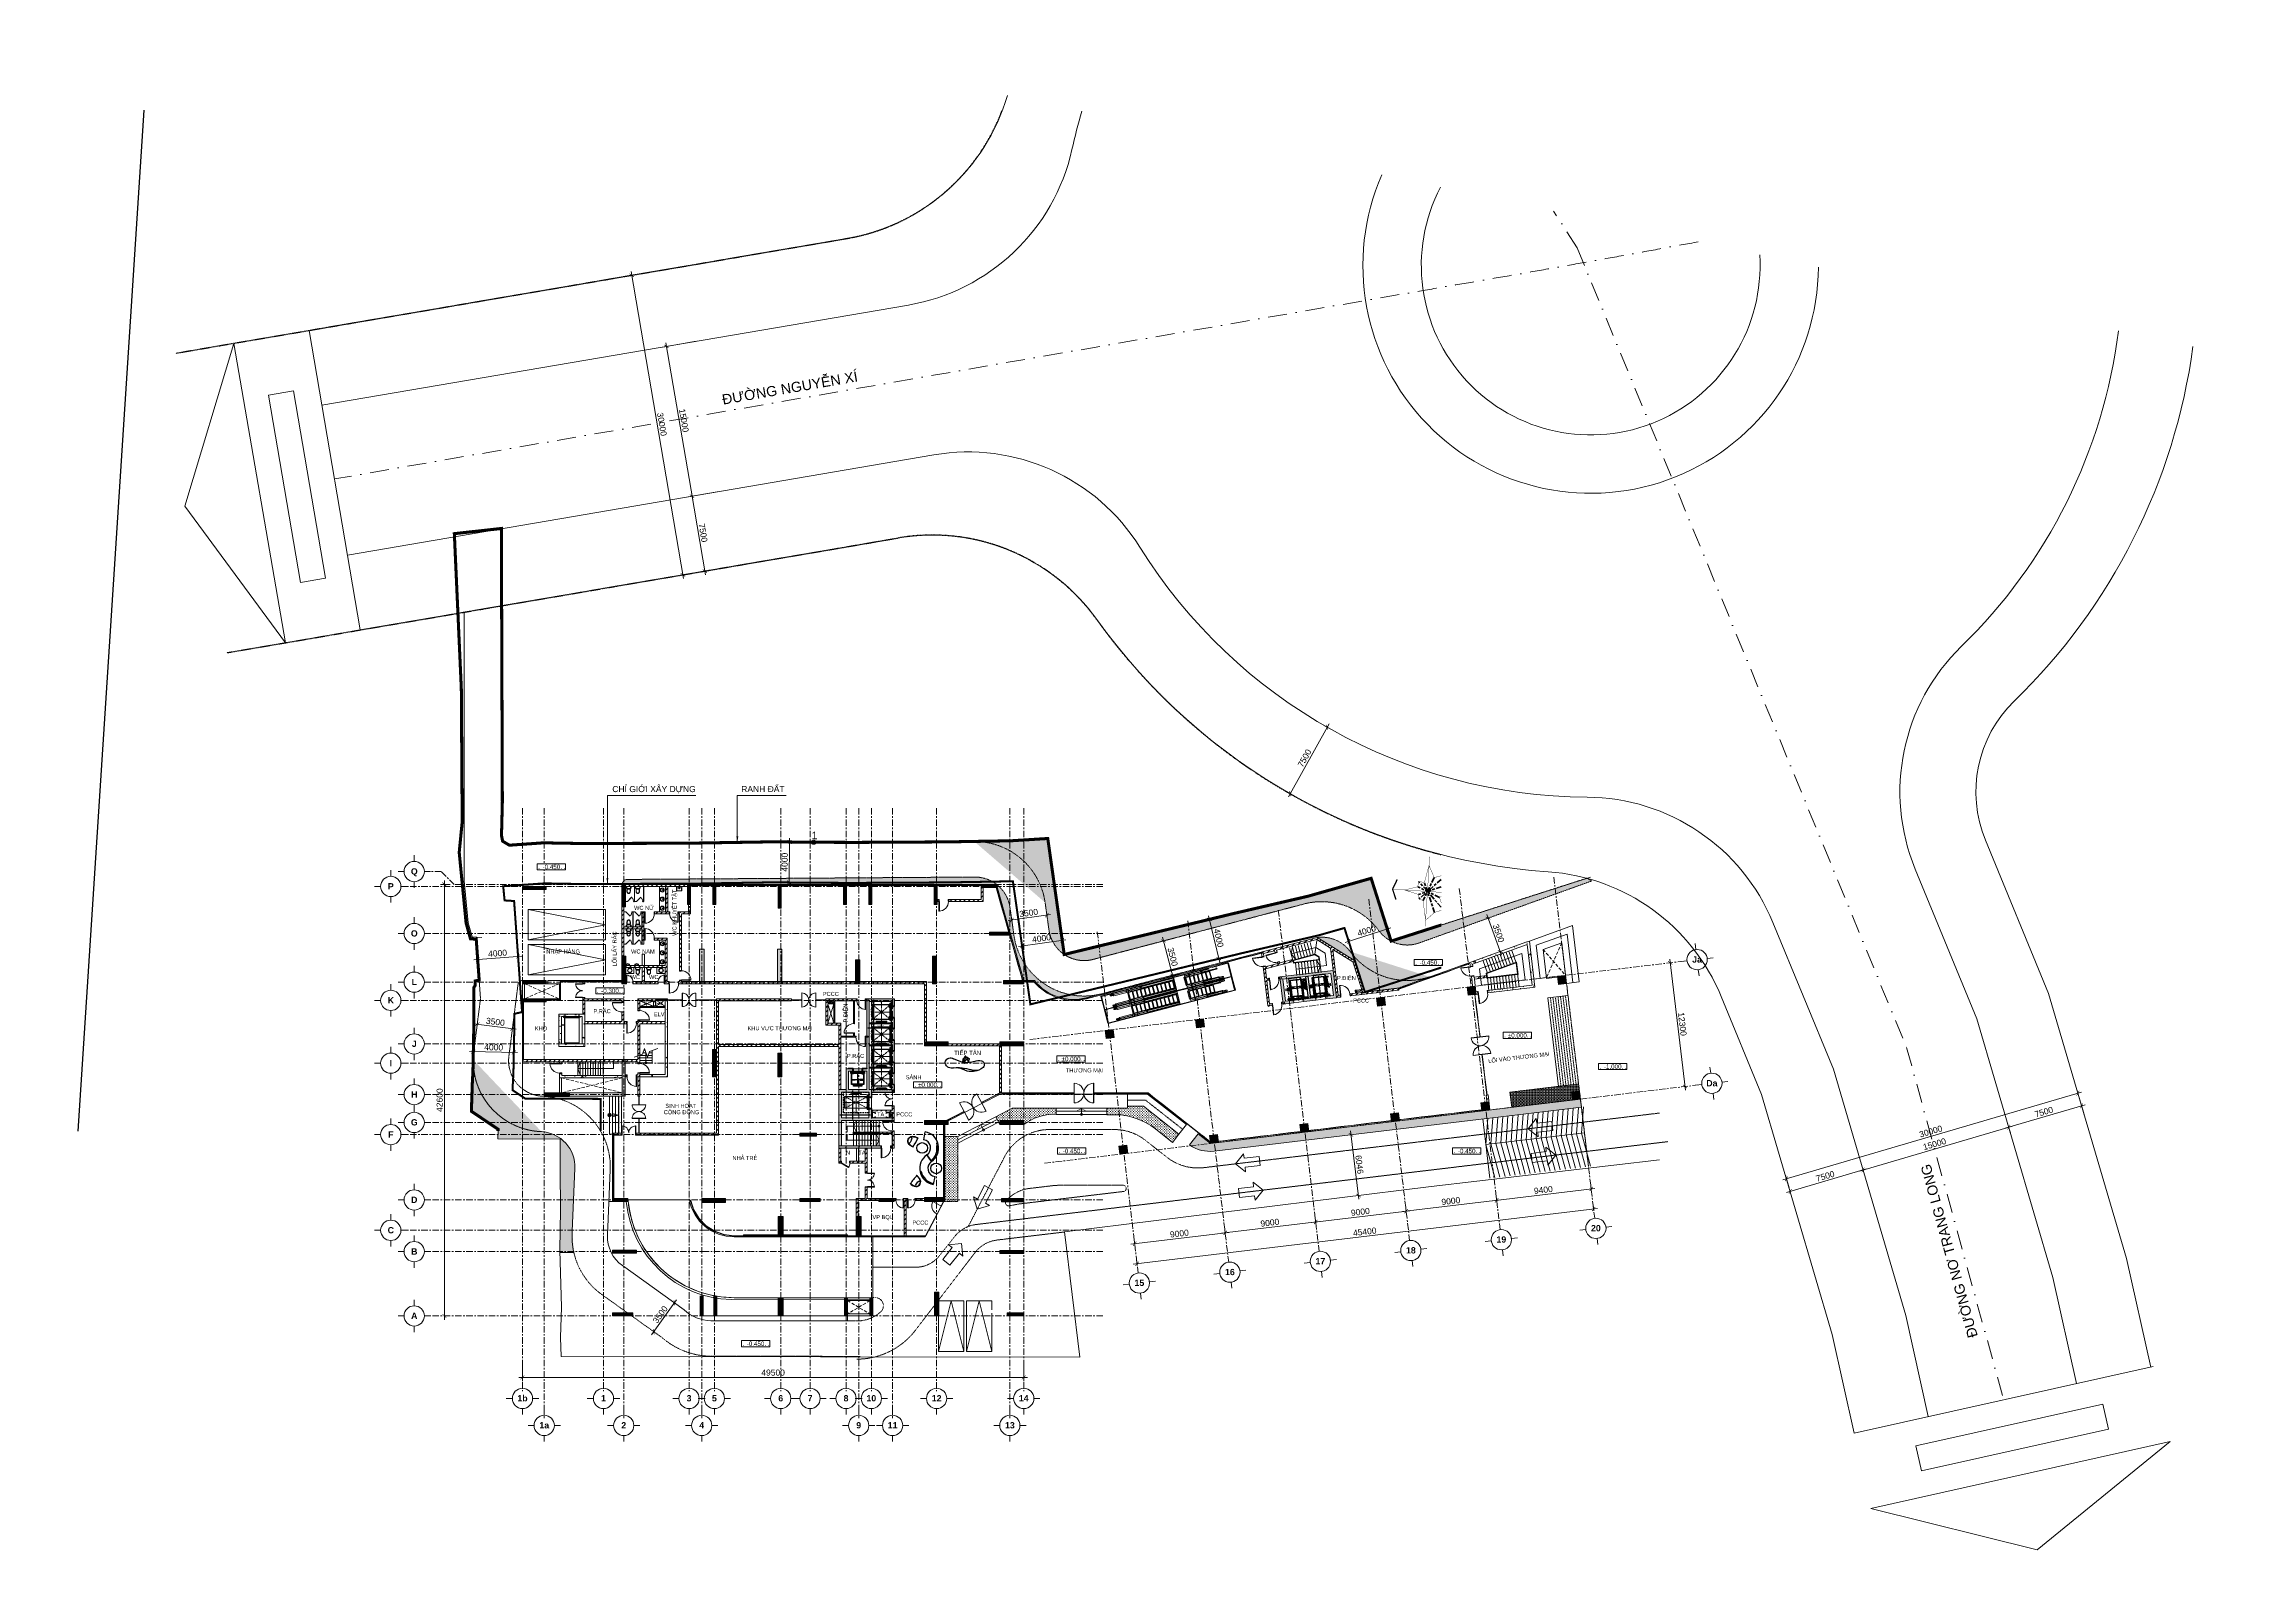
# Model space of a CAD drawing. Header units: millimetres. Extents: x -55734 to 162275, y -23881 to 125548.
import ezdxf
from ezdxf.enums import TextEntityAlignment as Align
from ezdxf.xclip import XClip

# ---------------------------------------------------------------- set-up
doc = ezdxf.new("R2010")
doc.units = ezdxf.units.MM
doc.header["$XCLIPFRAME"] = 0
doc.set_wipeout_variables(frame=1)
for name, pattern in [('20180221 BF$0$2-2', [10, 5, -5]), ('20180221 BF$0$ACAD_ISO07W100', [3, 0, -3]), ('20180221 BF$0$b2$0$Kume - Key Plan Boundary', [16, 8, -2, 4, -2]), ('20180221 BF$0$b2$0$Kume - Setback', [13, 5, -2, 4, -2]), ('20180221 BF$0$HIDDEN', [0.375, 0.25, -0.125]), ('20180330-Ascent Plaza-TP-Ban ve so bo$0$gf$0$Core - tb$0$HIDDEN', [0.375, 0.25, -0.125]), ('CENTERX2', [4, 2.5, -0.5, 0.5, -0.5]), ('Dash', [6.35, 3.175, -3.175]), ('DASHDOT', [1, 0.5, -0.25, 0, -0.25]), ('DASHDOT2', [0.5, 0.25, -0.125, 0, -0.125]), ('gf$0$Dash', [6, 3, -3]), ('gf$0$Kume - Hidden Line', [2.2, 1.5, -0.7]), ('Grid Line', [22.225, 12.7, -3.175, 3.175, -3.175]), ('HIDDEN', [0.375, 0.25, -0.125]), ('HIDDEN2', [4.7625, 3.175, -1.5875]), ('Overhead 1_16_', [2.579687, 1.5875, -0.992188]), ('PHANTOM', [63.5, 31.75, -6.35, 6.35, -6.35, 6.35, -6.35])]:
    doc.linetypes.add(name, pattern=pattern)
for name, color, linetype in [('10', 1, 'Continuous'), ('20180221 BF$0$22', 7, 'Continuous'), ('20180221 BF$0$23', 7, 'Continuous'), ('20180221 BF$0$31', 7, 'Continuous'), ('20180221 BF$0$54', 7, 'Continuous'), ('20180221 BF$0$57', 7, 'Continuous'), ('20180221 BF$0$GHICHU', 7, 'Continuous'), ('20180221 BF$0$luoi', 5, 'Continuous'), ('20180221 BF$0$RANHDAT', 3, 'Continuous'), ('20180221 BF$0$sohieu_diem', 2, 'Continuous'), ('A-FURN-LOSE', 52, 'Continuous'), ('CGXD', 5, 'HIDDEN2'), ('Core - tb$0$CT3 MBT 11-31$0$Nqh-ME-01', 8, 'Continuous'), ('RD-AB', 4, 'PHANTOM'), ('RLG', 2, 'FENCELINE1')]:
    doc.layers.add(name, color=color, linetype=linetype)
for name, color, linetype, lineweight in [('20180221 BF$0$b2$0$C-_SITEBNRY_E', 1, '20180221 BF$0$b2$0$Kume - Key Plan Boundary', 100), ('20180221 BF$0$QHH ÐỀ XUẤT ÐIỀU CHỈNH', 5, '20180221 BF$0$HIDDEN', 30), ('20180221 BF$0$TUONG 2', 2, 'Continuous', 25), ('20180330-Ascent Plaza-TP-Ban ve so bo$0$gf$0$Core - tb$0$A.Thin', 8, 'Continuous', 13), ('20180330-Ascent Plaza-TP-Ban ve so bo$0$gf$0$Core - tb$0$net bao', 254, 'Continuous', 13), ('@ color hatch', 7, 'Continuous', 13), ('A-DETL-GENF', 31, 'Continuous', 5), ('A-DETL-GENF-HDLN', 161, 'Dash', 5), ('A-DETL-THIN', 151, 'Continuous', 5), ('A-DOOR', 31, 'Continuous', 5), ('A-GENM', 13, 'Continuous', 5), ('A-GENM-HDLN', 13, 'Dash', 5), ('CHU', 181, 'Continuous', 5), ('CHU-1', 7, 'Continuous', 9), ('Core - tb$0$A.Wall', 2, 'Continuous', 25), ('CUA', 31, 'Continuous', 9), ('DIM', 1, 'Continuous', 5), ('G-ANNO-TTLB', 6, 'Continuous', 5), ('G-IMPT', 8, 'Continuous', 5), ('gf$0$A-_DETA----_E', 8, 'Continuous', 9), ('gf$0$C-_CPRK----_E', 214, 'gf$0$Kume - Hidden Line', 9), ('gf$0$Core - tb$0$A.Thin', 8, 'Continuous', 13), ('GRA', 211, 'Continuous', 9), ('HATCH', 9, 'Continuous', 9), ('HATCH-1', 8, 'Continuous', 5), ('HATCH-TUONG', 152, 'Continuous', 15), ('KH', 6, 'Continuous', 5), ('KI-HIEU-1', 151, 'Continuous', 9), ('KINH', 152, 'Continuous', 5), ('LAT-GACH', 140, 'Continuous', 13), ('NET CAT', 3, 'Continuous', 5), ('NET THAY 1', 41, 'Continuous', 5), ('NET THAY 2', 55, 'Continuous', 5), ('NET-CAT', 3, 'Continuous', 15), ('NET-THAY', 2, 'Continuous', 9), ('S-STRS', 31, 'Continuous', 5), ('S-STRS-ANNO', 31, 'Continuous', 5), ('TEXT', 6, 'Continuous', 20), ('THIET-BI', 44, 'Continuous', 5), ('THIET-BI-1', 26, 'Continuous', 5), ('TIM', 4, 'DASHDOT', 5), ('TRUC', 225, 'Continuous', 5)]:
    doc.layers.add(name, color=color, linetype=linetype, lineweight=lineweight)
doc.styles.add('20180221 BF$0$VAPTIMN', font='VAPTIMB.TTF')
doc.styles.add('20180221 BF$0$VNAVON', font='VAVON_0.TTF')
doc.styles.add('Arial', font='arial.ttf')
doc.styles.add('Arial_1', font='arial.ttf', dxfattribs={"height": 400})
doc.styles.add('Arial_2', font='arial.ttf', dxfattribs={"height": 800})
doc.styles.add('Arial_3', font='arial.ttf', dxfattribs={"height": 500})
doc.styles.add('Arial_B', font='arialbd.ttf', dxfattribs={"height": 619.047619})
doc.styles.add('hoistway plan', font='chhbg.shx', dxfattribs={"height": 45})
doc.styles.add('TA1', font='arial.ttf')
doc.styles.add('VnArial', font='arial.ttf')
doc.linetypes.add('FENCELINE1', pattern='A,6.35,-2.54,[133,ltypeshp.shx,S=2.54,R=0,X=-2.54,Y=0],-2.54,25.4', length=36.83)
doc.dimstyles.new('D_100', dxfattribs={"dimtxt": 220, "dimasz": 150, "dimexe": 150, "dimexo": 150, "dimgap": 80, "dimtad": 1, "dimdec": 0, "dimzin": 9, "dimtxsty": 'TA1', "dimblk": 'ARCHTICK', "dimcen": 1, "dimdle": 150, "dimclrd": 256, "dimclre": 256, "dimclrt": 7, "dimadec": 0, "dimazin": 0, "dimtfac": 1, "dimtdec": 0, "dimtix": 1, "dimtmove": 1, "dimatfit": 3, "dimfxl": 1, "dimtolj": 1, "dimtzin": 0, "dimlwd": -1, "dimlwe": -1, "dimarcsym": 0})
doc.dimstyles.new('D_300_KTx3.0', dxfattribs={"dimtxt": 600, "dimasz": 375, "dimexe": 375, "dimexo": 375, "dimgap": 160, "dimtad": 1, "dimdec": 0, "dimzin": 9, "dimtxsty": 'TA1', "dimblk": 'ARCHTICK', "dimcen": 1, "dimdle": 375, "dimclrd": 256, "dimclre": 256, "dimclrt": 7, "dimadec": 0, "dimazin": 0, "dimtfac": 1, "dimtdec": 0, "dimtix": 1, "dimtmove": 1, "dimatfit": 3, "dimldrblk": 'ARCHTICK', "dimfxl": 1, "dimtolj": 1, "dimtzin": 0, "dimlwd": -1, "dimlwe": -1, "dimarcsym": 0})
doc.dimstyles.new('Diagonal_-_2_5mm_Arial', dxfattribs={"dimscale": 304.8, "dimtxt": 500, "dimasz": 1.968504, "dimexe": 1.574803, "dimexo": 0.984252, "dimgap": 1, "dimtad": 1, "dimdec": 0, "dimzin": 0, "dimdsep": 46, "dimtxsty": 'Arial_3', "dimblk1": 'OBLIQUE', "dimblk2": 'OBLIQUE', "dimsah": 1, "dimcen": 0.09, "dimdle": 1.574803, "dimclrt": 256, "dimazin": 0, "dimtfac": 1, "dimtdec": 0, "dimtix": 1, "dimtmove": 0, "dimatfit": 3, "dimfxl": 1, "dimtvp": 1, "dimtfill": 1, "dimtolj": 1, "dimtzin": 0, "dimarcsym": 2})
doc.dimstyles.new('hoistway plan', dxfattribs={"dimtxt": 45, "dimasz": 17, "dimexe": 15, "dimexo": 20, "dimgap": 25, "dimtad": 1, "dimdec": 0, "dimzin": 0, "dimdsep": 46, "dimtxsty": 'hoistway plan', "dimblk": 'DOT', "dimcen": 50, "dimclrd": 8, "dimclre": 8, "dimclrt": 3, "dimadec": 0, "dimazin": 0, "dimtfac": 1, "dimtdec": 0, "dimtmove": 1, "dimatfit": 3, "dimfxl": 1, "dimtolj": 1, "dimtzin": 0, "dimarcsym": 0})
pattern_1 = [(240.2551187, (156893.5025, 23438.0964), (5.42651964, -3.10086836), []), (330.2551187, (156893.5025, 23438.0964), (3.10086836, 5.42651964), [])]
pattern_2 = [(225, (281291.963, 17264.836), (4.41941738, -4.41941738), []), (315, (281291.963, 17264.836), (4.41941738, 4.41941738), [])]
pattern_3 = [(240.2551187, (159143.5025, 32413.0964), (5.42651964, -3.10086836), []), (330.2551187, (159143.5025, 32413.0964), (3.10086836, 5.42651964), [])]
pattern_4 = [(240.2551187, (159143.5025, 28013.0964), (5.42651964, -3.10086836), []), (330.2551187, (159143.5025, 28013.0964), (3.10086836, 5.42651964), [])]
pattern_5 = [(240.2551187, (159143.5025, 25813.0964), (5.42651964, -3.10086836), []), (330.2551187, (159143.5025, 25813.0964), (3.10086836, 5.42651964), [])]
pattern_6 = [(0, (266422.99, 100505.68), (75, 75), [37.5, -112.5]), (90, (266441.74, 100486.93), (-75, 75), [37.5, -112.5])]
pattern_7 = [(50, (0, 0), (1457.472, -127.512), [152.4, -1676.4]), (355, (0, 0), (-281.942, 1528.454), [121.92, -1341.12]), (100.451, (121.5, -10.6), (1175.541, 1400.933), [129.52, -1424.72]), (46.184, (0, 406.4), (2168.632, -336.342), [228.6, -2514.6]), (96.636, (180.7, 378.4), (1899.22, 1979.42), [194.28, -2137.08]), (351.184, (0, 406.4), (1899.24, 1979.4), [182.88, -2011.68]), (21, (203.2, 304.8), (1212.915, -818.121), [152.4, -1676.4]), (326, (203.2, 304.8), (494.417, 1473.504), [121.92, -1341.12]), (71.451, (304.3, 236.6), (1707.337, 655.37), [129.52, -1424.72]), (37.5, (0, 0), (24.7094, 676.4402), [67.056, -1257.808, 67.056, -1294.384, -1346.2]), (37.5, (0, 0), (24.7094, 676.4402), [-2686.304, 67.056, -1279.144]), (7.5, (0, 0), (534.558, 801.444), [67.056, -709.168, 67.056, -1227.328, -513.08]), (7.5, (0, 0), (534.558, 801.444), [-2070.608, 67.056, -446.024]), (327.5, (-453.14, 0), (1084.7275, -45.8312), [67.056, -440.944, 67.056, -1517.904, -2103.12]), (327.5, (-453.14, 0), (1084.7275, -45.8312), [-2092.96, 67.056, -2036.064]), (317.5, (-656.3, 0), (1185.035, 203.4135), [67.056, -593.344, 67.056, -985.52, -1493.52]), (317.5, (-656.3, 0), (1185.035, 203.4135), [-1712.976, 67.056, -1426.464])]
pattern_8 = [(45, (-15, 0), (-224.5064, 224.5064), [])]
pattern_9 = [(45, (0, 0), (-224.5064, 224.5064), [])]
pattern_10 = [(45, (0, 10), (-224.5064, 224.5064), [])]
pattern_11 = [(45, (-15, 10), (-224.5064, 224.5064), [])]
pattern_12 = [(45, (0, -10), (-224.5064, 224.5064), [])]
pattern_13 = [(45, (-7.65, 63.86), (-224.5064, 224.5064), [])]
pattern_14 = [(0, (59684.59, -40530.73), (127, 127), [63.5, -190.5]), (90, (59716.34, -40562.48), (-127, 127), [63.5, -190.5])]

msp = doc.modelspace()

# ---------------------------------------------------------------- texts
at = {"layer": 'CHU', "color": 7, "char_height": 400, "attachment_point": 1, "line_spacing_factor": 0.936439, "style": 'Arial_1'}
for s, insert, width, rotation in [('\\pt2540,5080,7620,10160,12700,15240,17780,20320,22860,25400,27940,30480,33020,35560,38100,40640,43180,45720,48260,50800,53340,55880,58420,60960,63500,66040,68580,71120,73660,76200,78740,81280;WC KHUY{\\fArial|b0|i0|c163|p34;ẾT TẬT}', (6311.2, 37526.1), 4716.7, 90), ('\\pt2540,5080,7620,10160,12700,15240,17780,20320,22860,25400,27940,30480,33020,35560,38100,40640,43180,45720,48260,50800,53340,55880,58420,60960,63500,66040,68580,71120,73660,76200,78740,81280;L{\\fArial|b0|i0|c163|p34;ỐI LẤY RÁC}', (392.4, 34508), 3555.2, 90), ('\\pt2540,5080,7620,10160,12700,15240,17780,20320,22860,25400,27940,30480,33020,35560,38100,40640,43180,45720,48260,50800,53340,55880,58420,60960,63500,66040,68580,71120,73660,76200,78740,81280;P.{\\fArial|b0|i0|c238|p34;ĐI\\fArial|b0|i0|c163|p34;ỆN}', (23199.6, 28969.7), 1937.18, 90), ('\\pt2540,5080,7620,10160,12700,15240,17780,20320,22860,25400,27940,30480,33020,35560,38100,40640,43180,45720,48260,50800,53340,55880,58420,60960,63500,66040,68580,71120,73660,76200,78740,81280;L{\\fArial|b0|i0|c163|p34;ỐI VÀO TH}ƯƠ{\\fArial|b0|i0|c238|p34;NG M\\fArial|b0|i0|c163|p34;ẠI}', (86851.9, 25357.4), 6338, 6.830649)]:
    msp.add_mtext(s, dxfattribs=dict(at, insert=insert, width=width, rotation=rotation))
for s, insert, width in [('\\pt2540,5080,7620,10160,12700,15240,17780,20320,22860,25400,27940,30480,33020,35560,38100,40640,43180,45720,48260,50800,53340,55880,58420,60960,63500,66040,68580,71120,73660,76200,78740,81280;WC N{\\fArial|b0|i0|c163|p34;Ữ}', (2521.1, 40485.1), 2058.38), ('\\pt2540,5080,7620,10160,12700,15240,17780,20320,22860,25400,27940,30480,33020,35560,38100,40640,43180,45720,48260,50800,53340,55880,58420,60960,63500,66040,68580,71120,73660,76200,78740,81280;WC NAM', (2228.2, 36175.4), 2417.94), ('\\pt2540,5080,7620,10160,12700,15240,17780,20320,22860,25400,27940,30480,33020,35560,38100,40640,43180,45720,48260,50800,53340,55880,58420,60960,63500,66040,68580,71120,73660,76200,78740,81280;WC', (2175, 33654.9), 989.8), ('\\pt2540,5080,7620,10160,12700,15240,17780,20320,22860,25400,27940,30480,33020,35560,38100,40640,43180,45720,48260,50800,53340,55880,58420,60960,63500,66040,68580,71120,73660,76200,78740,81280;WC', (3995, 33654.9), 989.8), ('\\pt2540,5080,7620,10160,12700,15240,17780,20320,22860,25400,27940,30480,33020,35560,38100,40640,43180,45720,48260,50800,53340,55880,58420,60960,63500,66040,68580,71120,73660,76200,78740,81280;P.{\\fArial|b0|i0|c238|p34;ĐI\\fArial|b0|i0|c163|p34;ỆN}', (71925.8, 33560.7), 1937.18), ('\\pt2540,5080,7620,10160,12700,15240,17780,20320,22860,25400,27940,30480,33020,35560,38100,40640,43180,45720,48260,50800,53340,55880,58420,60960,63500,66040,68580,71120,73660,76200,78740,81280;N', (3446.2, 31014.3), 428.24), ('\\pt2540,5080,7620,10160,12700,15240,17780,20320,22860,25400,27940,30480,33020,35560,38100,40640,43180,45720,48260,50800,53340,55880,58420,60960,63500,66040,68580,71120,73660,76200,78740,81280;HK', (4694.6, 31053.6), 816.08), ('\\pt2540,5080,7620,10160,12700,15240,17780,20320,22860,25400,27940,30480,33020,35560,38100,40640,43180,45720,48260,50800,53340,55880,58420,60960,63500,66040,68580,71120,73660,76200,78740,81280;PCCC', (21160.9, 31990.6), 1644.28), ('\\pt2540,5080,7620,10160,12700,15240,17780,20320,22860,25400,27940,30480,33020,35560,38100,40640,43180,45720,48260,50800,53340,55880,58420,60960,63500,66040,68580,71120,73660,76200,78740,81280;PCCC', (73524.3, 31335.2), 1644.28), ('KHO', (-7275.5, 28591), 1803.86), ('\\pt2540,5080,7620,10160,12700,15240,17780,20320,22860,25400,27940,30480,33020,35560,38100,40640,43180,45720,48260,50800,53340,55880,58420,60960,63500,66040,68580,71120,73660,76200,78740,81280;P.RÁC', (-1493.2, 30284.9), 1777.6), ('\\pt2540,5080,7620,10160,12700,15240,17780,20320,22860,25400,27940,30480,33020,35560,38100,40640,43180,45720,48260,50800,53340,55880,58420,60960,63500,66040,68580,71120,73660,76200,78740,81280;ELV', (4469.8, 29983.9), 1108.98), ('\\pt2540,5080,7620,10160,12700,15240,17780,20320,22860,25400,27940,30480,33020,35560,38100,40640,43180,45720,48260,50800,53340,55880,58420,60960,63500,66040,68580,71120,73660,76200,78740,81280;KHU V{\\fArial|b0|i0|c163|p34;ỰC TH}ƯƠ{\\fArial|b0|i0|c238|p34;NG M\\fArial|b0|i0|c163|p34;ẠI}', (13726.6, 28603.2), 6627.62), ('\\pt2540,5080,7620,10160,12700,15240,17780,20320,22860,25400,27940,30480,33020,35560,38100,40640,43180,45720,48260,50800,53340,55880,58420,60960,63500,66040,68580,71120,73660,76200,78740,81280;P.RÁC', (23539.2, 25869.8), 1777.6), ('\\pt2540,5080,7620,10160,12700,15240,17780,20320,22860,25400,27940,30480,33020,35560,38100,40640,43180,45720,48260,50800,53340,55880,58420,60960,63500,66040,68580,71120,73660,76200,78740,81280; SINH HO{\\fArial|b0|i0|c163|p34;ẠT CỘNG \\fArial|b0|i0|c238|p34;ĐỒNG}', (5455.4, 20937.9), 4168), ('\\pt2540,5080,7620,10160,12700,15240,17780,20320,22860,25400,27940,30480,33020,35560,38100,40640,43180,45720,48260,50800,53340,55880,58420,60960,63500,66040,68580,71120,73660,76200,78740,81280;PCCC', (28418.3, 20095.3), 1644.28), ('\\pt2540,5080,7620,10160,12700,15240,17780,20320,22860,25400,27940,30480,33020,35560,38100,40640,43180,45720,48260,50800,53340,55880,58420,60960,63500,66040,68580,71120,73660,76200,78740,81280;NH{\\fArial|b0|i0|c163|p34;Ả TRẺ}', (12236.1, 15794.5), 2539.14), ('\\pt2540,5080,7620,10160,12700,15240,17780,20320,22860,25400,27940,30480,33020,35560,38100,40640,43180,45720,48260,50800,53340,55880,58420,60960,63500,66040,68580,71120,73660,76200,78740,81280;N', (23445.1, 16325.3), 428.24), ('\\pt2540,5080,7620,10160,12700,15240,17780,20320,22860,25400,27940,30480,33020,35560,38100,40640,43180,45720,48260,50800,53340,55880,58420,60960,63500,66040,68580,71120,73660,76200,78740,81280;TA', (24669, 16325.3), 749.42), ('\\pt2540,5080,7620,10160,12700,15240,17780,20320,22860,25400,27940,30480,33020,35560,38100,40640,43180,45720,48260,50800,53340,55880,58420,60960,63500,66040,68580,71120,73660,76200,78740,81280;VP BQL', (26058.9, 9959), 2098.78), ('\\pt2540,5080,7620,10160,12700,15240,17780,20320,22860,25400,27940,30480,33020,35560,38100,40640,43180,45720,48260,50800,53340,55880,58420,60960,63500,66040,68580,71120,73660,76200,78740,81280;PCCC', (30002.1, 9412), 1644.28)]:
    msp.add_mtext(s, dxfattribs=dict(at, insert=insert, width=width))
at = {"layer": 'KH', "attachment_point": 2, "line_spacing_factor": 0.941778, "style": 'Arial_B'}
for s, insert, char_height, width in [('\\fArial|b1|i0|c0|p34|;Q', (-19185.2, 44192.4), 619.048, 785.949), ('\\fArial|b1|i0|c0|p34|;P', (-21499.8, 42722.4), 619.048, 668.424), ('\\fArial|b1|i0|c0|p34|;O', (-19185.2, 38072.4), 619.048, 785.949), ('Ja', (107488.1, 35498.8), 619.05, 1116.488), ('\\fArial|b1|i0|c0|p34|;L', (-19185.2, 33272.4), 619.048, 617.007), ('\\fArial|b1|i0|c0|p34|;K', (-21499.8, 31472.4), 619.048, 727.186), ('\\fArial|b1|i0|c0|p34|;J', (-19185.2, 27172.4), 619.048, 558.244), ('\\fArial|b1|i0|c0|p34|;I', (-21499.8, 25272.4), 619.048, 279.122), ('\\fArial|b1|i0|c0|p34|;H', (-19185.2, 22172.4), 619.048, 727.186), ('Da', (108951, 23286.1), 619.05, 1285.43), ('\\fArial|b1|i0|c0|p34|;F', (-21499.8, 18222.4), 619.048, 617.007), ('\\fArial|b1|i0|c0|p34|;G', (-19185.2, 19422.4), 619.048, 785.949), ('\\fArial|b1|i0|c0|p34|;D', (-19185.2, 11772.4), 619.048, 727.186), ('\\fArial|b1|i0|c0|p34|;C', (-21499.8, 8772.4), 619.048, 727.186), ('20', (97498, 8974), 619.05, 1116.488), ('\\fArial|b1|i0|c0|p34|;B', (-19185.2, 6672.4), 619.048, 727.186), ('18', (79228.6, 6785.6), 619.05, 1116.488), ('19', (88164.7, 7856), 619.05, 1116.488), ('16', (61356.3, 4644.8), 619.05, 1116.488), ('17', (70292.5, 5715.2), 619.05, 1116.488), ('15', (52420.2, 3574.4), 619.05, 1116.488), ('\\fArial|b1|i0|c0|p34|;A', (-19185.2, 322.4), 619.048, 705.15), ('1b', (-8499.2, -7816.9), 619.05, 1175.251), ('\\fArial|b1|i0|c0|p34|;1', (-499.2, -7816.9), 619.048, 558.244), ('\\fArial|b1|i0|c0|p34|;3', (7950.8, -7816.9), 619.048, 558.244), ('\\fArial|b1|i0|c0|p34|;5', (10450.8, -7816.9), 619.048, 558.244), ('\\fArial|b1|i0|c0|p34|;6', (17000.8, -7816.9), 619.048, 558.244), ('\\fArial|b1|i0|c0|p34|;7', (19900.8, -7816.9), 619.048, 558.244), ('\\fArial|b1|i0|c0|p34|;8', (23450.8, -7816.9), 619.048, 558.244), ('10', (25950.8, -7816.9), 619.05, 1116.488), ('12', (32400.8, -7816.9), 619.05, 1116.488), ('14', (41000.8, -7816.9), 619.05, 1116.488), ('1a', (-6349.2, -10484.5), 619.05, 1116.488), ('\\fArial|b1|i0|c0|p34|;2', (1500.8, -10484.5), 619.048, 558.244), ('\\fArial|b1|i0|c0|p34|;4', (9200.8, -10484.5), 619.048, 558.244), ('\\fArial|b1|i0|c0|p34|;9', (24700.8, -10484.5), 619.048, 558.244), ('11', (28050.8, -10484.5), 619.05, 1116.488), ('13', (39630.8, -10484.5), 619.05, 1116.488)]:
    msp.add_mtext(s, dxfattribs=dict(at, insert=insert, char_height=char_height, width=width))

# ---------------------------------------------------------------- blocks, each defined once
blk = doc.blocks.new('Railing - Railing-489137-MẶT BẰNG TẦNG 1')
at = {"layer": 'NET THAY 1', "color": 250}
for p, q in [((13334, 7913), (13334, 8000)), ((13334, 8000), (16751, 8000)), ((13334, 7810), (13334, 7887)), ((17251, 8000), (23601, 8000)), ((23601, 8000), (23601, 7913)), ((23601, 7887), (23601, 7810))]:
    blk.add_line(p, q, dxfattribs=at)
blk = doc.blocks.new('ALC1807-ASCENT PLAZA-TANG HAM_rvt-1-MẶT BẰNG TẦNG 1')
at = {"color": 250, "lineweight": 5}
blk.add_blockref('Railing - Railing-489137-MẶT BẰNG TẦNG 1', (0, 0), dxfattribs=at)
blk = doc.blocks.new('Core - tb$0$CT3 MBT 11-31$0$tm')
at = {"layer": 'Core - tb$0$CT3 MBT 11-31$0$Nqh-ME-01'}
for p, q in [((-1085, -1125), (1073, -1125)), ((-855, -1896), (-952, -1896)), ((-896, -1896), (-818, -1896)), ((-265, -2019), (-728, -1777)), ((-348, -1896), (-662, -1896)), ((-500, -1981), (-500, -1810)), ((-292, -1896), (-144, -1896)), ((-204, -1896), (-282, -1896)), ((-270, -1751), (-270, -281)), ((-130, -1885), (-130, -115)), ((-130, -459), (-130, -150)), ((-130, -469), (-130, -378)), ((-130, -2125), (-130, -1731)), ((-130, -1818), (-130, -1731)), ((854, -538), (854, -1663)), ((854, -538), (892, -538)), ((854, -1663), (892, -1663)), ((892, -538), (892, -1663)), ((939, -538), (939, -1663)), ((939, -538), (976, -538)), ((939, -1663), (976, -1663)), ((957, -2055), (957, -2125)), ((976, -538), (976, -1663))]:
    blk.add_line(p, q, dxfattribs=at)
for points in [[(-970, -494), (800, -494)], [(-970, -1706), (-970, -494)], [(800, -1706), (-970, -1706)], [(-963, -2125), (-963, -1816)], [(-963, -1816), (-888, -1816)], [(-940, -1675), (-940, -525)], [(-940, -525), (760, -525)], [(760, -1675), (-940, -1675)], [(-888, -2125), (-888, -1816)], [(-885, -1888), (-885, -1853)], [(-882, -1853), (-885, -1853)], [(-885, -1940), (-885, -1904)], [(-882, -1940), (-885, -1940)], [(-882, -1853), (-882, -1888)], [(-882, -1888), (-831, -1888)], [(-882, -1891), (-831, -1891)], [(-882, -1901), (-831, -1901)], [(-831, -1904), (-882, -1904)], [(-882, -1904), (-882, -1940)], [(-828, -1898), (-828, -1894)], [(-825, -1894), (-825, -1898)], [(-800, -2006), (-800, -1786)], [(-800, -1786), (-300, -1786)], [(-300, -2006), (-800, -2006)], [(-623, -1786), (-661, -1858)], [(-661, -1858), (-377, -2006)], [(-339, -1934), (-623, -1786)], [(-377, -2006), (-339, -1934)], [(-310, -525), (-230, -525)], [(-310, -845), (-310, -525)], [(-230, -845), (-310, -845)], [(-230, -1355), (-310, -1355)], [(-310, -1355), (-310, -1675)], [(-310, -1675), (-230, -1675)], [(-300, -1786), (-300, -2006)], [(-275, -1894), (-275, -1898)], [(-272, -1898), (-272, -1894)], [(-218, -1888), (-269, -1888)], [(-218, -1891), (-269, -1891)], [(-218, -1901), (-269, -1901)], [(-269, -1904), (-218, -1904)], [(-260, -115), (-260, -390)], [(-260, -390), (-230, -390)], [(-30, -390), (-230, -390)], [(-230, -525), (-230, -845)], [(-230, -1675), (-230, -1355)], [(-222, -2125), (-222, -2032)], [(-222, -2032), (-212, -2032)], [(-218, -1853), (-218, -1888)], [(-218, -1853), (-215, -1853)], [(-218, -1904), (-218, -1940)], [(-218, -1940), (-215, -1940)], [(-215, -1888), (-215, -1853)], [(-215, -1940), (-215, -1904)], [(-212, -2097), (-212, -1820)], [(-212, -1820), (-149, -1820)], [(-149, -2097), (-212, -2097)], [(-206, -2097), (-206, -1820)], [(-200, -1810), (-60, -1810)], [(-200, -1820), (-200, -1810)], [(-175, -1807), (-175, -1800)], [(-174, -1799), (-136, -1796)], [(-175, -1807), (-86, -1807)], [(-168, -393), (-93, -393)], [(-168, -399), (-168, -393)], [(-167, -400), (-135, -402)], [(-149, -2097), (-149, -1820)], [(-149, -1853), (-90, -1853)], [(13, -2032), (-149, -2032)], [(-138, -1777), (-138, -1745)], [(-138, -1745), (-122, -1745)], [(-137, -1778), (-136, -1778)], [(-135, -426), (-135, -455)], [(-135, -455), (-125, -455)], [(-135, -1795), (-135, -1779)], [(-134, -424), (-134, -403)], [(-126, -424), (-126, -403)], [(-125, -402), (-93, -400)], [(-125, -426), (-125, -455)], [(-125, -1795), (-125, -1779)], [(-124, -1778), (-123, -1778)], [(-86, -1799), (-124, -1796)], [(-122, -1777), (-122, -1745)], [(-109, -1820), (-36, -1820)], [(-109, -1820), (51, -2097)], [(-93, -399), (-93, -393)], [(-86, -1807), (-86, -1800)], [(-60, -1820), (-60, -1810)], [(-43, -1820), (117, -2097)], [(-36, -1820), (123, -2097)], [(-30, -390), (0, -390)], [(0, -390), (0, -115)], [(51, -2097), (123, -2097)], [(143, -2032), (86, -2032)], [(143, -2125), (143, -2032)], [(760, -675), (760, -525)], [(845, -675), (760, -675)], [(845, -1525), (760, -1525)], [(760, -1525), (760, -1675)], [(900, -115), (800, -115)], [(800, -494), (800, -115)], [(800, -1706), (800, -2055)], [(900, -2055), (800, -2055)], [(845, -115), (845, -2055)], [(900, -115), (900, -2055)], [(930, -2055), (930, -115)], [(930, -115), (985, -115)], [(930, -2055), (985, -2055)], [(985, -2055), (985, -115)]]:
    blk.add_lwpolyline(points, dxfattribs=at)
for points in [[(-885, -1888, 0.4142136), (-882, -1891)], [(-882, -1901, 0.4142136), (-885, -1904)], [(-825, -1894, 0.4142136), (-831, -1888)], [(-828, -1894, 0.4142136), (-831, -1891)], [(-831, -1901, 0.4142136), (-828, -1898)], [(-831, -1904, 0.4142136), (-825, -1898)], [(-275, -1894, -0.4142136), (-269, -1888)], [(-269, -1904, -0.4142136), (-275, -1898)], [(-272, -1894, -0.4142136), (-269, -1891)], [(-269, -1901, -0.4142136), (-272, -1898)], [(-215, -1888, -0.4142136), (-218, -1891)], [(-218, -1901, -0.4142136), (-215, -1904)], [(-174, -1799, 0.3908765), (-175, -1800)], [(-168, -399, 0.3963245), (-167, -400)], [(-138, -1777, 0.4142136), (-137, -1778)], [(-135, -1779, 0.4142136), (-136, -1778)], [(-136, -1796, 0.3908765), (-135, -1795)], [(-134, -403, 0.3963245), (-135, -402)], [(-135, -425, 0.2679492), (-134, -424)], [(-135, -425, 0.2679492), (-135, -426)], [(-125, -402, 0.3963245), (-126, -403)], [(-126, -424, 0.2679492), (-126, -425)], [(-125, -426, 0.2679492), (-126, -425)], [(-124, -1778, 0.4142136), (-125, -1779)], [(-125, -1795, 0.3908765), (-124, -1796)], [(-123, -1778, 0.4142136), (-122, -1777)], [(-93, -400, 0.3963245), (-93, -399)], [(-86, -1800, 0.3908765), (-86, -1799)]]:
    blk.add_lwpolyline(points, format="xyb", dxfattribs=at)
for centre, radius in [((-500, -1896), 40), ((-130, -1125), 60)]:
    blk.add_circle(centre, radius, dxfattribs=at)
blk = doc.blocks.new('_DOT')
at = {"color": 0, "linetype": 'ByBlock'}
blk.add_line((-0.5, 0), (-1, 0), dxfattribs=at)
at = {"color": 0, "linetype": 'ByBlock', "const_width": 0.5}
blk.add_lwpolyline([(-0.25, 0, 1), (0.25, 0, 1)], format="xyb", close=True, dxfattribs=at)
blk = doc.blocks.new('A$C1F5A74C7')
at = {"color": 0, "lineweight": 5}
for p, q in [((0, 10), (0, 12)), ((0, 10), (21, 10)), ((3, 8), (3, 10)), ((3, 5), (3, 7)), ((5, 91), (10, 94)), ((5, 91), (5, 29)), ((5, 91), (15, 91)), ((6, 78), (5, 75)), ((5, 75), (8, 75)), ((6, 72), (5, 69)), ((5, 69), (8, 69)), ((6, 66), (5, 63)), ((5, 63), (8, 63)), ((6, 60), (5, 57)), ((5, 57), (8, 57)), ((6, 54), (5, 51)), ((5, 51), (8, 51)), ((5, 49), (8, 49)), ((5, 10), (5, 29)), ((8, 5), (5, 5)), ((7, 80), (6, 78)), ((6, 78), (10, 78)), ((8, 73), (6, 72)), ((8, 67), (6, 66)), ((8, 61), (6, 60)), ((8, 55), (6, 54)), ((8, 82), (7, 80)), ((7, 81), (10, 81)), ((7, 80), (10, 80)), ((7, 29), (7, 76)), ((7, 10), (7, 31)), ((7, 9), (7, 10)), ((7, 5), (7, 8)), ((7, 5), (7, 5)), ((9, 84), (8, 82)), ((8, 83), (10, 83)), ((8, 73), (8, 75)), ((8, 69), (8, 67)), ((8, 61), (8, 63)), ((8, 57), (8, 55)), ((8, 51), (8, 49)), ((10, 87), (9, 85)), ((9, 85), (12, 86)), ((10, 5), (9, 5)), ((10, 99), (10, 11)), ((10, 94), (15, 91)), ((10, 87), (12, 85)), ((10, 41), (10, 80)), ((10, 78), (15, 78)), ((10, 41), (11, 41)), ((10, 13), (10, 0)), ((12, 5), (10, 5)), ((11, 84), (13, 84)), ((11, 81), (14, 82)), ((11, 41), (11, 80)), ((11, 80), (14, 80)), ((12, 84), (12, 83)), ((12, 73), (12, 75)), ((12, 75), (15, 75)), ((12, 73), (15, 72)), ((12, 69), (12, 67)), ((12, 69), (15, 69)), ((12, 67), (15, 66)), ((12, 61), (12, 63)), ((12, 63), (15, 63)), ((12, 61), (15, 60)), ((12, 57), (12, 55)), ((12, 57), (15, 57)), ((12, 55), (15, 54)), ((12, 49), (12, 51)), ((12, 51), (15, 51)), ((12, 49), (15, 49)), ((12, 5), (12, 5)), ((13, 82), (14, 80)), ((16, 5), (13, 5)), ((14, 80), (15, 78)), ((14, 29), (14, 76)), ((14, 10), (14, 31)), ((14, 9), (14, 10)), ((14, 5), (14, 8)), ((15, 91), (15, 29)), ((15, 78), (15, 75)), ((15, 72), (15, 69)), ((15, 66), (15, 63)), ((15, 60), (15, 57)), ((15, 54), (15, 51)), ((15, 10), (15, 29)), ((18, 10), (18, 8)), ((18, 7), (18, 5)), ((21, 10), (21, 12))]:
    blk.add_line(p, q, dxfattribs=at)
for centre, radius, start, end in [((5, 7), 2.77, 227.34885, 309.05244), ((10, 15), 10.9, 250.52917, 255.5659), ((10, 15), 10.9, 263.50995, 276.49074), ((10, 15), 10.9, 284.16714, 289.47152), ((16, 7), 2.77, 230.845, 312.6565)]:
    blk.add_arc(centre, radius, start, end, dxfattribs=at)
blk = doc.blocks.new('*U133')
for p, q in [((11, 0), (11, 0)), ((12, 0), (11, 0)), ((12, 0), (12, 0)), ((14, 0), (13, 0)), ((14, 3), (14, 4)), ((14, 2), (14, 3)), ((14, 2), (14, 2)), ((14, 0), (14, 1)), ((14, 0), (14, -1)), ((14, 0), (15, 0)), ((16, 0), (16, 0)), ((17, 0), (17, 0)), ((17, 0), (18, 0)), ((48, 10), (48, -10)), ((14, -2), (14, -3)), ((14, -2), (14, -2)), ((14, -3), (14, -4))]:
    blk.add_line(p, q)
blk.add_lwpolyline([(50, 10), (9, 10, 0.4142147), (7, 8), (7, -8, 0.4142136), (9, -10), (50, -10)], format="xyb")
for radius in [2.9, 0.712]:
    blk.add_circle((14, 0), radius)
at = {"extrusion": (0, 0, -1), "xscale": 0.3999999999068677, "yscale": 0.3999999999068677, "zscale": -0.4, "rotation": 90.00000000000001}
blk.add_blockref('A$C1F5A74C7', (-43, -4), dxfattribs=at)
blk = doc.blocks.new('_ARCHTICK')
at = {"color": 0, "linetype": 'ByBlock', "const_width": 0.15}
blk.add_lwpolyline([(-0.5, -0.5), (0.5, 0.5)], dxfattribs=at)
blk = doc.blocks.new('*D139')
at = {"layer": 'Defpoints', "transparency": 16777216}
blk.add_line((24079, 22250), (24079, 19400), dxfattribs=at)
at = {"layer": 'Defpoints', "color": 0, "transparency": 16777216}
for p in [(24079, 22100), (24079, 19550), (24079, 19550)]:
    blk.add_point(p, dxfattribs=at)
at = {"layer": 'Defpoints', "transparency": 16777216, "xscale": 150, "yscale": 150, "zscale": 150}
for p, rotation in [((24079, 22100), 89.99999999999993), ((24079, 19550), 269.9999999999999)]:
    blk.add_blockref('_ARCHTICK', p, dxfattribs=dict(at, rotation=rotation))
at = {"layer": 'Defpoints', "color": 7, "transparency": 16777216, "insert": (23694, 20775), "char_height": 220, "attachment_point": 5, "rotation": 90, "style": 'TA1'}
blk.add_mtext('\\A1;2550', dxfattribs=at)
blk = doc.blocks.new('*D140')
at = {"layer": 'Defpoints', "transparency": 16777216}
blk.add_line((22851, 19851), (25851, 19851), dxfattribs=at)
at = {"layer": 'Defpoints', "color": 0, "transparency": 16777216}
for p in [(23001, 19851), (25701, 19851), (25701, 19851)]:
    blk.add_point(p, dxfattribs=at)
at = {"layer": 'Defpoints', "transparency": 16777216, "xscale": 150, "yscale": 150, "zscale": 150}
for p, rotation in [((23001, 19851), 179.9999999999999), ((25701, 19851), 359.9999999999999)]:
    blk.add_blockref('_ARCHTICK', p, dxfattribs=dict(at, rotation=rotation))
at = {"layer": 'Defpoints', "color": 7, "transparency": 16777216, "insert": (24351, 20043), "char_height": 220, "attachment_point": 5, "style": 'TA1'}
blk.add_mtext('\\A1;2700', dxfattribs=at)
blk = doc.blocks.new('*D134')
at = {"layer": 'Defpoints', "transparency": 16777216}
blk.add_line((26194, 22200), (26194, 24600), dxfattribs=at)
at = {"layer": 'Defpoints', "color": 0, "transparency": 16777216}
for p in [(26194, 24450), (26194, 24450), (26194, 22350)]:
    blk.add_point(p, dxfattribs=at)
at = {"layer": 'Defpoints', "transparency": 16777216, "xscale": 150, "yscale": 150, "zscale": 150}
for p, rotation in [((26194, 24450), 89.9999999999999), ((26194, 22350), 269.9999999999999)]:
    blk.add_blockref('_ARCHTICK', p, dxfattribs=dict(at, rotation=rotation))
at = {"layer": 'Defpoints', "color": 7, "transparency": 16777216, "insert": (26002, 23400), "char_height": 220, "attachment_point": 5, "rotation": 90, "style": 'TA1'}
blk.add_mtext('\\A1;2100', dxfattribs=at)
blk = doc.blocks.new('*D135')
at = {"layer": 'Defpoints', "transparency": 16777216}
blk.add_line((28101, 28400), (25601, 28400), dxfattribs=at)
at = {"layer": 'Defpoints', "color": 0, "transparency": 16777216}
for p in [(25751, 28400), (25751, 28400), (27951, 28400)]:
    blk.add_point(p, dxfattribs=at)
at = {"layer": 'Defpoints', "transparency": 16777216, "xscale": 150, "yscale": 150, "zscale": 150}
for p, rotation in [((25751, 28400), 179.9999999999999), ((27951, 28400), 359.9999999999999)]:
    blk.add_blockref('_ARCHTICK', p, dxfattribs=dict(at, rotation=rotation))
at = {"layer": 'Defpoints', "color": 7, "transparency": 16777216, "insert": (26851, 28592), "char_height": 220, "attachment_point": 5, "style": 'TA1'}
blk.add_mtext('\\A1;2200', dxfattribs=at)
blk = doc.blocks.new('*D136')
at = {"layer": 'Defpoints', "transparency": 16777216}
blk.add_line((26194, 24400), (26194, 26800), dxfattribs=at)
at = {"layer": 'Defpoints', "color": 0, "transparency": 16777216}
for p in [(26194, 26650), (26194, 26650), (26194, 24550)]:
    blk.add_point(p, dxfattribs=at)
at = {"layer": 'Defpoints', "transparency": 16777216, "xscale": 150, "yscale": 150, "zscale": 150}
for p, rotation in [((26194, 26650), 89.9999999999999), ((26194, 24550), 269.9999999999999)]:
    blk.add_blockref('_ARCHTICK', p, dxfattribs=dict(at, rotation=rotation))
at = {"layer": 'Defpoints', "color": 7, "transparency": 16777216, "insert": (26002, 25600), "char_height": 220, "attachment_point": 5, "rotation": 90, "style": 'TA1'}
blk.add_mtext('\\A1;2100', dxfattribs=at)
blk = doc.blocks.new('*D137')
at = {"layer": 'Defpoints', "transparency": 16777216}
blk.add_line((26194, 26600), (26194, 29000), dxfattribs=at)
at = {"layer": 'Defpoints', "color": 0, "transparency": 16777216}
for p in [(26194, 28850), (26194, 28850), (26194, 26750)]:
    blk.add_point(p, dxfattribs=at)
at = {"layer": 'Defpoints', "transparency": 16777216, "xscale": 150, "yscale": 150, "zscale": 150}
for p, rotation in [((26194, 28850), 89.9999999999999), ((26194, 26750), 269.9999999999999)]:
    blk.add_blockref('_ARCHTICK', p, dxfattribs=dict(at, rotation=rotation))
at = {"layer": 'Defpoints', "color": 7, "transparency": 16777216, "insert": (26002, 27800), "char_height": 220, "attachment_point": 5, "rotation": 90, "style": 'TA1'}
blk.add_mtext('\\A1;2100', dxfattribs=at)
blk = doc.blocks.new('*D138')
at = {"layer": 'Defpoints', "transparency": 16777216}
blk.add_line((26194, 28800), (26194, 31200), dxfattribs=at)
at = {"layer": 'Defpoints', "color": 0, "transparency": 16777216}
for p in [(26194, 31050), (26194, 31050), (26194, 28950)]:
    blk.add_point(p, dxfattribs=at)
at = {"layer": 'Defpoints', "transparency": 16777216, "xscale": 150, "yscale": 150, "zscale": 150}
for p, rotation in [((26194, 31050), 89.9999999999999), ((26194, 28950), 269.9999999999999)]:
    blk.add_blockref('_ARCHTICK', p, dxfattribs=dict(at, rotation=rotation))
at = {"layer": 'Defpoints', "color": 7, "transparency": 16777216, "insert": (26002, 30000), "char_height": 220, "attachment_point": 5, "rotation": 90, "style": 'TA1'}
blk.add_mtext('\\A1;2100', dxfattribs=at)
blk = doc.blocks.new('A$C02D11954')
at = {"layer": 'Core - tb$0$CT3 MBT 11-31$0$Nqh-ME-01'}
for p, q in [((-1575, -91), (-1575, -36)), ((-1575, -221), (-1575, -121)), ((-249, -836), (-1550, -836)), ((-1463, -45), (-337, -45)), ((-1463, -82), (-1463, -45)), ((-1463, -82), (-337, -82)), ((-1463, -130), (-337, -130)), ((-1463, -167), (-1463, -130)), ((-1463, -167), (-337, -167)), ((-900, -1294), (-900, 0)), ((-337, -45), (-337, -82)), ((-337, -167), (-337, -130)), ((-225, -91), (-225, -36))]:
    blk.add_line(p, q, dxfattribs=at)
for points in [[(-225, -36), (-1575, -36)], [(-225, -91), (-1575, -91)], [(-1575, -121), (-225, -121), (-225, -221)], [(-1575, -176), (-225, -176)], [(-1506, -221), (-1575, -221)], [(-1506, -1294), (-1506, -221)], [(-294, -1294), (-1506, -1294)], [(-1475, -1264), (-1475, -261)], [(-1325, -261), (-1475, -261)], [(-1475, -876), (-1475, -796)], [(-1475, -796), (-1155, -796)], [(-1155, -876), (-1475, -876)], [(-325, -1264), (-1475, -1264)], [(-1325, -176), (-1325, -261)], [(-1155, -796), (-1155, -876)], [(-645, -796), (-645, -876)], [(-325, -796), (-645, -796)], [(-645, -876), (-325, -876)], [(-475, -176), (-475, -261)], [(-475, -261), (-325, -261)], [(-325, -261), (-325, -1264)], [(-325, -876), (-325, -796)], [(-294, -221), (-294, -1294)], [(-294, -221), (-225, -221)]]:
    blk.add_lwpolyline(points, dxfattribs=at)
blk.add_lwpolyline([(-500, -1339), (-500, -1482), (-1298, -1482), (-1298, -1339)], close=True, dxfattribs=at)
blk = doc.blocks.new('AROW - AROW-365165-MẶT BẰNG TẦNG 1')
at = {"layer": 'A-DETL-GENF'}
for p, q in [((0, 0), (900, 900)), ((900, -900), (0, 0)), ((900, 900), (900, 450)), ((900, 450), (2400, 450)), ((2400, 450), (2400, -450)), ((2400, -450), (900, -450)), ((900, -450), (900, -900))]:
    blk.add_line(p, q, dxfattribs=at)
blk = doc.blocks.new('THANG MAY 3 - THANG MAY 3_dwg-367765-MẶT BẰNG TẦNG 1')
at = {"layer": 'G-IMPT'}
for p, q in [((-4628, 28700), (-4398, 28700)), ((-4628, 28670), (-4398, 28670)), ((-4298, 29765), (-4298, 29515)), ((-4268, 29765), (-2928, 29765)), ((-3018, 29515), (-4178, 29515)), ((-2898, 29515), (-2898, 29765))]:
    blk.add_line(p, q, dxfattribs=at)
at = {"layer": 'G-IMPT', "flags": 128}
for points in [[(-4448, 29420), (-3568, 29420), (-3568, 29462), (-4448, 29462)], [(-4348, 28710), (-4348, 28660), (-4398, 28660), (-4398, 28710)]]:
    blk.add_lwpolyline(points, close=True, dxfattribs=at)
for points in [[(-2848, 26885), (-4348, 26885), (-4348, 29385), (-2848, 29385)], [(-4298, 29515), (-4178, 29515), (-4178, 29530), (-4268, 29530), (-4268, 29765), (-4298, 29765)], [(-2898, 29385), (-2898, 26935), (-4298, 26935), (-4298, 29385)], [(-2748, 29505), (-3598, 29505), (-3598, 29462), (-2748, 29462)], [(-2898, 29765), (-2928, 29765), (-2928, 29530), (-3018, 29530), (-3018, 29515), (-2898, 29515)]]:
    blk.add_lwpolyline(points, dxfattribs=at)
blk = doc.blocks.new('THANG MAY 3 - THANG MAY 3-367766-MẶT BẰNG TẦNG 1')
blk.add_blockref('THANG MAY 3 - THANG MAY 3_dwg-367765-MẶT BẰNG TẦNG 1', (4348, -26885))
blk = doc.blocks.new('THANG MAY 4 - THANG CUON_dwg-367126-MẶT BẰNG TẦNG 1')
at = {"layer": 'G-IMPT'}
for p, q in [((51, -38), (51, -1370)), ((51, -1430), (51, -2762)), ((908, -134), (908, -208)), ((908, -1200), (908, -1274)), ((908, -1526), (908, -1600)), ((915, -208), (915, -134)), ((915, -1274), (915, -1200)), ((915, -1600), (915, -1526)), ((1182, -38), (1182, -12)), ((1182, -1430), (1182, -1370)), ((1222, -1696), (2639, -1696)), ((2639, -303), (2639, -1104)), ((2773, -163), (3049, -163)), ((2773, -1556), (3049, -1556)), ((7375, -38), (3036, -38)), ((3036, -303), (7375, -303)), ((3036, -1369), (7375, -1369)), ((7375, -1431), (3036, -1431)), ((3036, -1696), (7375, -1696)), ((4066, -178), (3049, -178)), ((3049, -1229), (4066, -1229)), ((4066, -1244), (3049, -1244)), ((4066, -1571), (3049, -1571)), ((3090, -1054), (3090, -354)), ((3102, -1104), (3090, -1104)), ((3090, -1696), (3102, -1696)), ((3090, -2446), (3090, -1746)), ((3104, -1104), (3104, -304)), ((3104, -2496), (3104, -1696)), ((3502, -1054), (3502, -354)), ((3515, -1104), (3502, -1104)), ((3502, -1696), (3515, -1696)), ((3502, -2446), (3502, -1746)), ((3516, -1104), (3516, -304)), ((3516, -2496), (3516, -1696)), ((3915, -1054), (3915, -354)), ((3927, -1104), (3915, -1104)), ((3915, -1696), (3927, -1696)), ((3915, -2446), (3915, -1746)), ((3929, -1104), (3929, -304)), ((3929, -2496), (3929, -1696)), ((4015, -166), (4066, -166)), ((4066, -176), (4015, -176)), ((4066, -1242), (4015, -1242)), ((4015, -1558), (4066, -1558)), ((4066, -1568), (4015, -1568)), ((7375, -109), (4026, -109)), ((4026, -232), (7375, -232)), ((7375, -1175), (4026, -1175)), ((4026, -1299), (7374, -1299)), ((7375, -1501), (4026, -1501)), ((4026, -1625), (7375, -1625)), ((4327, -1054), (4327, -354)), ((4339, -1104), (4327, -1104)), ((4327, -1696), (4339, -1696)), ((4327, -2446), (4327, -1746)), ((4341, -1104), (4341, -304)), ((4341, -2496), (4341, -1696)), ((4740, -1054), (4740, -354)), ((4752, -1104), (4740, -1104)), ((4740, -1696), (4752, -1696)), ((4740, -2446), (4740, -1746)), ((4753, -1104), (4753, -304)), ((4753, -2496), (4753, -1696)), ((5152, -1054), (5152, -354)), ((5164, -1104), (5152, -1104)), ((5152, -1696), (5164, -1696)), ((5152, -2446), (5152, -1746)), ((5166, -1104), (5166, -304)), ((5166, -2496), (5166, -1696)), ((5564, -1054), (5564, -354)), ((5577, -1104), (5564, -1104)), ((5564, -1696), (5577, -1696)), ((5564, -2446), (5564, -1748)), ((5578, -1104), (5578, -304)), ((5578, -2496), (5578, -1696)), ((5977, -1054), (5977, -354)), ((5989, -1104), (5977, -1104)), ((5977, -1696), (5989, -1696)), ((5977, -2446), (5977, -1746)), ((5991, -1104), (5991, -304)), ((5991, -2496), (5991, -1696)), ((6389, -1053), (6389, -354)), ((6401, -1104), (6389, -1104)), ((6389, -1696), (6401, -1696)), ((6389, -2446), (6389, -1746)), ((6403, -1104), (6403, -304)), ((6403, -2496), (6403, -1696)), ((6802, -1054), (6802, -354)), ((6814, -1104), (6802, -1104)), ((6802, -1696), (6814, -1696)), ((6802, -2446), (6802, -1746)), ((6815, -1104), (6815, -304)), ((6815, -2496), (6815, -1696)), ((7214, -1054), (7214, -354)), ((7226, -1104), (7214, -1104)), ((7214, -1696), (7226, -1696)), ((7214, -2446), (7214, -1746)), ((7228, -1104), (7228, -304)), ((7228, -2496), (7228, -1696)), ((8910, -1054), (8910, -354)), ((8922, -1104), (8910, -1104)), ((8910, -1696), (8922, -1696)), ((8910, -2446), (8910, -1746)), ((8923, -1104), (8923, -304)), ((8923, -2496), (8923, -1696)), ((10291, -38), (8944, -38)), ((8997, -163), (10214, -163)), ((10214, -178), (8997, -178)), ((8997, -1229), (10214, -1229)), ((10214, -1244), (8997, -1244)), ((8997, -1556), (10214, -1556)), ((10214, -1571), (8997, -1571)), ((9322, -1054), (9322, -354)), ((9334, -1104), (9322, -1104)), ((9322, -1696), (9334, -1696)), ((9322, -2446), (9322, -1746)), ((9336, -1104), (9336, -304)), ((9336, -2496), (9336, -1696)), ((9734, -1054), (9734, -354)), ((9747, -1104), (9734, -1104)), ((9734, -1696), (9747, -1696)), ((9734, -2446), (9734, -1746)), ((9748, -1104), (9748, -304)), ((9748, -2496), (9748, -1696)), ((10147, -1054), (10147, -354)), ((10159, -1104), (10147, -1104)), ((10147, -1696), (10159, -1696)), ((10147, -2446), (10147, -1746)), ((10161, -1104), (10161, -304)), ((10161, -2496), (10161, -1696)), ((10162, -166), (10213, -166)), ((10213, -176), (10162, -176)), ((10213, -1242), (10162, -1242)), ((10162, -1558), (10213, -1558)), ((10213, -1568), (10162, -1568)), ((10214, -134), (10214, -208)), ((10214, -1200), (10214, -1274)), ((10214, -1526), (10214, -1600)), ((10225, -208), (10225, -134)), ((10225, -1274), (10225, -1200)), ((10225, -1600), (10225, -1526)), ((10559, -1054), (10559, -354)), ((10572, -1104), (10559, -1104)), ((10559, -1696), (10572, -1696)), ((10559, -2446), (10559, -1746)), ((10573, -1104), (10573, -304)), ((10573, -2496), (10573, -1696)), ((11021, -1696), (10972, -1696)), ((11021, -1104), (11762, -1104)), ((12931, -1370), (12931, -38)), ((12931, -2762), (12931, -1430)), ((12982, -1430), (13000, -1430)), ((0, -2762), (12240, -2762)), ((908, -2592), (908, -2666)), ((915, -2666), (915, -2592)), ((3036, -2762), (7375, -2762)), ((3049, -2622), (4066, -2622)), ((4066, -2637), (3049, -2637)), ((4066, -2634), (4015, -2634)), ((7375, -2568), (4026, -2568)), ((4026, -2691), (7375, -2691)), ((8997, -2622), (10214, -2622)), ((10214, -2637), (8997, -2637)), ((10213, -2634), (10162, -2634)), ((10214, -2592), (10214, -2666)), ((10225, -2666), (10225, -2592))]:
    blk.add_line(p, q, dxfattribs=at)
at = {"layer": 'G-IMPT', "flags": 128}
for points in [[(0, 0), (13000, 0), (13000, -2800), (0, -2800)], [(958, -176), (1254, -176), (1254, -166), (958, -166)], [(1254, -1232), (958, -1232), (958, -1242), (1254, -1242)], [(958, -1568), (1254, -1568), (1254, -1558), (958, -1558)], [(1254, -303), (1254, -38), (1204, -38), (1204, -303), (1254, -303), (2551, -303), (2551, -38), (1254, -38)], [(1254, -1369), (1254, -1104), (1204, -1104), (1204, -1369)], [(1254, -1696), (1254, -1431), (1204, -1431), (1204, -1696), (1254, -1696), (2551, -1696), (2551, -1431), (1254, -1431)], [(2551, -1104), (1254, -1104), (1254, -1369), (2551, -1369)], [(1254, -1568), (4015, -1568), (4015, -1558), (2694, -1558), (1254, -1558)], [(4076, -1200), (4075, -1195), (4072, -1191), (4068, -1187), (4063, -1183), (4056, -1180), (4048, -1178), (4039, -1176), (4030, -1175), (4021, -1175), (4012, -1176), (4003, -1178), (3996, -1180), (3989, -1183), (3983, -1187), (3979, -1191), (3977, -1195), (3976, -1200), (3986, -1200), (3986, -1196), (3988, -1193), (3992, -1189), (3996, -1187), (4002, -1184), (4008, -1182), (4015, -1181), (4022, -1180), (4029, -1180), (4037, -1181), (4043, -1182), (4050, -1184), (4055, -1187), (4060, -1189), (4063, -1193), (4065, -1196), (4066, -1200), (4066, -1274), (4065, -1277), (4063, -1281), (4060, -1284), (4055, -1287), (4050, -1290), (4044, -1291), (4037, -1293), (4029, -1293), (4022, -1293), (4015, -1293), (4008, -1291), (4002, -1290), (3996, -1287), (3992, -1284), (3988, -1281), (3986, -1277), (3986, -1274), (3976, -1274), (3977, -1278), (3979, -1283), (3983, -1287), (3989, -1290), (3996, -1293), (4003, -1296), (4012, -1298), (4021, -1298), (4030, -1298), (4039, -1298), (4048, -1296), (4056, -1293), (4063, -1290), (4068, -1287), (4072, -1283), (4075, -1278), (4076, -1274)], [(7385, -38), (7375, -38), (7375, -1370), (7385, -1370)], [(8402, -1104), (8507, -1104), (8507, -304), (8402, -304)], [(8507, -1696), (8402, -1696), (8402, -2496), (8507, -2496)], [(8493, -303), (8909, -303), (8909, -38), (8493, -38)], [(8493, -176), (10162, -176), (10162, -166), (8493, -166)], [(8909, -1104), (8493, -1104), (8493, -1369), (8909, -1369), (8909, -1104), (8909, -1369), (8944, -1369), (8993, -1278), (8996, -1271), (8997, -1263), (8997, -1244), (8957, -1244), (8957, -1229), (8997, -1229), (8997, -1211), (8996, -1203), (8993, -1195), (8944, -1104)], [(8493, -1696), (8909, -1696), (8909, -1431), (8493, -1431)], [(8493, -1568), (10162, -1568), (10162, -1558), (8493, -1558)], [(8909, -38), (8909, -303), (8944, -303), (8993, -213), (8996, -205), (8997, -197), (8997, -178), (8957, -178), (8957, -163), (8997, -163), (8997, -145), (8996, -137), (8993, -130), (8944, -38)], [(8909, -1431), (8909, -1696), (8944, -1696), (8993, -1605), (8996, -1597), (8997, -1589), (8997, -1571), (8957, -1571), (8957, -1556), (8997, -1556), (8997, -1537), (8996, -1529), (8993, -1522), (8944, -1431)], [(11727, -1200), (11727, -1274), (11727, -1299), (11727, -1274)], [(1254, -2624), (958, -2624), (958, -2634), (1254, -2634)], [(1254, -2762), (1254, -2497), (1204, -2497), (1204, -2762)], [(2551, -2497), (1254, -2497), (1254, -2762), (2551, -2762)], [(4076, -2592), (4075, -2588), (4072, -2583), (4068, -2579), (4063, -2576), (4056, -2573), (4048, -2570), (4039, -2568), (4030, -2568), (4021, -2568), (4012, -2568), (4003, -2570), (3996, -2573), (3989, -2576), (3983, -2579), (3979, -2583), (3977, -2588), (3976, -2592), (3986, -2592), (3986, -2589), (3988, -2585), (3992, -2582), (3996, -2579), (4002, -2577), (4008, -2575), (4015, -2573), (4022, -2573), (4029, -2573), (4037, -2573), (4043, -2575), (4050, -2577), (4055, -2579), (4060, -2582), (4063, -2585), (4065, -2589), (4066, -2592), (4066, -2666), (4065, -2670), (4063, -2673), (4060, -2677), (4055, -2679), (4050, -2682), (4044, -2684), (4037, -2685), (4029, -2686), (4022, -2686), (4015, -2685), (4008, -2684), (4002, -2682), (3996, -2679), (3992, -2677), (3988, -2673), (3986, -2670), (3986, -2666), (3976, -2666), (3977, -2671), (3979, -2675), (3983, -2679), (3989, -2683), (3996, -2686), (4003, -2688), (4012, -2690), (4021, -2691), (4030, -2691), (4039, -2690), (4048, -2688), (4056, -2686), (4063, -2683), (4068, -2679), (4072, -2675), (4075, -2671), (4076, -2666)], [(8909, -2497), (8493, -2497), (8493, -2762), (8909, -2762), (8909, -2497), (8909, -2762), (8944, -2762), (8993, -2670), (8996, -2663), (8997, -2655), (8997, -2637), (8957, -2637), (8957, -2622), (8997, -2622), (8997, -2603), (8996, -2595), (8993, -2587), (8944, -2497)]]:
    blk.add_lwpolyline(points, close=True, dxfattribs=at)
for points in [[(7375, -1370), (2690, -1370), (1222, -1370), (51, -1370), (0, -1370), (0, -38)], [(2690, -38), (2690, -38), (2639, -38), (51, -38), (0, -38), (0, -1370)], [(7375, -1430), (2690, -1430), (1222, -1430), (51, -1430), (0, -1430), (0, -2762)], [(2639, -2762), (2639, -2762), (51, -2762), (0, -2762), (0, -1430)], [(943, -109), (956, -109), (970, -109), (984, -109), (999, -109), (1014, -109), (1029, -109), (1045, -109), (1061, -109), (1077, -109), (1094, -109), (1111, -109), (1128, -109), (1146, -109), (1163, -109), (1181, -109), (1199, -109), (1204, -109)], [(1204, -232), (1200, -232), (1183, -232), (1165, -232), (1147, -232), (1130, -232), (1113, -232), (1096, -232), (1079, -232), (1063, -232), (1046, -232), (1031, -232), (1015, -232), (1000, -232), (986, -232), (971, -232), (958, -232), (944, -232), (943, -232)], [(943, -1175), (956, -1175), (970, -1175), (984, -1175), (999, -1175), (1014, -1175), (1029, -1175), (1045, -1175), (1061, -1175), (1077, -1175), (1094, -1175), (1111, -1175), (1128, -1175), (1146, -1175), (1163, -1175), (1181, -1175), (1199, -1175), (1204, -1175)], [(1204, -1299), (1200, -1299), (1183, -1299), (1165, -1299), (1147, -1299), (1130, -1299), (1113, -1299), (1096, -1299), (1079, -1299), (1063, -1299), (1046, -1299), (1031, -1299), (1015, -1299), (1000, -1299), (986, -1299), (971, -1299), (958, -1299), (944, -1299), (943, -1299)], [(943, -1501), (956, -1501), (970, -1501), (984, -1501), (999, -1501), (1014, -1501), (1029, -1501), (1045, -1501), (1061, -1501), (1077, -1501), (1094, -1501), (1111, -1501), (1128, -1501), (1146, -1501), (1163, -1501), (1181, -1501), (1199, -1501), (1204, -1501)], [(1204, -1625), (1200, -1625), (1183, -1625), (1165, -1625), (1147, -1625), (1130, -1625), (1113, -1625), (1096, -1625), (1079, -1625), (1063, -1625), (1046, -1625), (1031, -1625), (1015, -1625), (1000, -1625), (986, -1625), (971, -1625), (958, -1625), (944, -1625), (943, -1625)], [(973, -134), (980, -134), (1204, -134)], [(1204, -208), (980, -208), (973, -208)], [(973, -1200), (980, -1200), (1204, -1200)], [(1204, -1274), (980, -1274), (973, -1274)], [(973, -1526), (980, -1526), (1204, -1526)], [(1204, -1600), (980, -1600), (973, -1600)], [(2690, -1104), (2639, -1104), (1222, -1104)], [(2694, -166), (1254, -166), (1254, -176), (4015, -176), (4015, -166), (2697, -166)], [(4015, -1232), (2694, -1232), (1254, -1232), (1254, -1242), (4015, -1242), (4015, -1232), (4066, -1232)], [(4066, -163), (3049, -163), (3049, -145), (3048, -137), (3048, -129), (3036, -38), (2663, -38), (2551, -38), (2551, -303), (2663, -303), (3036, -303), (3048, -212), (3048, -205), (3049, -197), (3049, -178), (2773, -178)], [(7375, -1104), (3036, -1104), (2663, -1104), (2551, -1104), (2551, -1369), (2663, -1369), (3036, -1369), (3048, -1278), (3048, -1271), (3049, -1263), (3049, -1244), (2773, -1244)], [(4066, -1556), (3049, -1556), (3049, -1537), (3048, -1529), (3048, -1522), (3036, -1431), (2663, -1431), (2551, -1431), (2551, -1696), (2663, -1696), (3036, -1696), (3048, -1605)], [(2639, -38), (2639, -38), (2690, -38)], [(2639, -2497), (2639, -1696), (2690, -1696)], [(3090, -304), (2690, -304), (2690, -1104), (3090, -1104), (3090, -1054), (2740, -1054), (2740, -354), (3090, -354), (3090, -304), (3102, -304)], [(3090, -2496), (3090, -2446), (2740, -2446), (2740, -1746), (3090, -1746), (3090, -1696), (2690, -1696), (2690, -2496), (3090, -2496), (3102, -2496)], [(2773, -197), (2773, -178), (2694, -178), (2694, -171), (2694, -163), (2773, -163), (2773, -145)], [(2773, -1263), (2773, -1244), (2694, -1244), (2694, -1237), (2694, -1229), (2773, -1229), (2773, -1211)], [(2773, -1589), (2773, -1571), (2694, -1571), (2694, -1563), (2694, -1556), (2773, -1556), (2773, -1537)], [(2773, -1229), (3049, -1229), (3049, -1211), (3048, -1203), (3048, -1195), (3036, -1104)], [(3048, -1605), (3048, -1597), (3049, -1589), (3049, -1571), (2773, -1571)], [(3502, -304), (3102, -304), (3102, -1104), (3502, -1104), (3502, -1054), (3153, -1054), (3153, -354), (3502, -354), (3502, -304), (3515, -304)], [(3502, -2496), (3502, -2446), (3153, -2446), (3153, -1746), (3502, -1746), (3502, -1696), (3102, -1696), (3102, -2496), (3502, -2496), (3515, -2496)], [(3915, -304), (3515, -304), (3515, -1104), (3915, -1104), (3915, -1054), (3565, -1054), (3565, -354), (3915, -354), (3915, -304), (3927, -304)], [(3915, -2496), (3915, -2446), (3565, -2446), (3565, -1746), (3915, -1746), (3915, -1696), (3515, -1696), (3515, -2496), (3915, -2496), (3927, -2496)], [(4327, -304), (3927, -304), (3927, -1104), (4327, -1104), (4327, -1054), (3977, -1054), (3977, -354), (4327, -354), (4327, -304), (4339, -304)], [(4327, -2496), (4327, -2446), (3977, -2446), (3977, -1746), (4327, -1746), (4327, -1696), (3927, -1696), (3927, -2496), (4327, -2496), (4339, -2496)], [(3976, -208), (3977, -212), (3979, -217), (3983, -221), (3989, -224), (3996, -227), (4003, -230), (4012, -232), (4021, -232), (4030, -232), (4039, -232), (4048, -230), (4056, -227), (4063, -224), (4068, -221), (4072, -217), (4075, -212), (4076, -208), (4076, -134), (4075, -129), (4072, -125), (4068, -121), (4063, -117), (4056, -114), (4048, -112), (4039, -110), (4030, -109), (4021, -109), (4012, -110), (4003, -112), (3996, -114), (3989, -117), (3983, -121), (3979, -125), (3977, -129), (3976, -134), (3986, -134), (3986, -130), (3988, -127), (3992, -123), (3996, -121), (4002, -118), (4008, -116), (4015, -115), (4022, -114), (4029, -114), (4037, -115), (4044, -116), (4050, -118), (4055, -121), (4060, -123), (4063, -127), (4065, -130), (4066, -134), (4066, -208), (4065, -211), (4063, -215), (4060, -218), (4055, -221), (4050, -223), (4043, -225), (4037, -227), (4029, -227), (4022, -227), (4015, -227), (4008, -225), (4002, -223), (3996, -221), (3992, -218), (3988, -215), (3986, -211), (3986, -208), (3976, -208), (3986, -208), (4066, -208)], [(3976, -134), (3986, -134), (4066, -134)], [(4066, -1200), (3986, -1200), (3976, -1200)], [(4066, -1274), (3986, -1274), (3976, -1274)], [(3976, -1600), (3977, -1605), (3979, -1609), (3983, -1613), (3989, -1617), (3996, -1620), (4003, -1622), (4012, -1624), (4021, -1625), (4030, -1625), (4039, -1624), (4048, -1622), (4056, -1620), (4063, -1617), (4068, -1613), (4072, -1609), (4075, -1605), (4076, -1600), (4076, -1526), (4075, -1522), (4072, -1517), (4068, -1513), (4063, -1510), (4056, -1507), (4048, -1504), (4039, -1502), (4030, -1502), (4021, -1502), (4012, -1502), (4003, -1504), (3996, -1507), (3989, -1510), (3983, -1513), (3979, -1517), (3977, -1522), (3976, -1526), (3986, -1526), (3986, -1523), (3988, -1519), (3992, -1516), (3996, -1513), (4002, -1511), (4008, -1509), (4015, -1507), (4022, -1507), (4029, -1507), (4037, -1507), (4044, -1509), (4050, -1511), (4055, -1513), (4060, -1516), (4063, -1519), (4065, -1523), (4066, -1526), (4066, -1600), (4065, -1604), (4063, -1607), (4060, -1611), (4055, -1613), (4050, -1616), (4043, -1618), (4037, -1619), (4029, -1620), (4022, -1620), (4015, -1619), (4008, -1618), (4002, -1616), (3996, -1613), (3992, -1611), (3988, -1607), (3986, -1604), (3986, -1600), (3976, -1600), (3986, -1600), (4066, -1600)], [(3976, -1526), (3986, -1526), (4066, -1526)], [(4740, -304), (4340, -304), (4340, -1104), (4740, -1104), (4740, -1054), (4390, -1054), (4390, -354), (4740, -354), (4740, -304), (4752, -304)], [(4740, -2496), (4740, -2446), (4390, -2446), (4390, -1746), (4740, -1746), (4740, -1696), (4340, -1696), (4340, -2496), (4740, -2496), (4752, -2496)], [(5152, -304), (4752, -304), (4752, -1104), (5152, -1104), (5152, -1054), (4802, -1054), (4802, -354), (5152, -354), (5152, -304), (5164, -304)], [(5152, -2496), (5152, -2446), (4802, -2446), (4802, -1746), (5152, -1746), (5152, -1696), (4752, -1696), (4752, -2496), (5152, -2496), (5164, -2496)], [(5564, -304), (5164, -304), (5164, -1104), (5564, -1104), (5564, -1054), (5214, -1054), (5214, -354), (5564, -354), (5564, -304), (5577, -304)], [(5564, -2496), (5564, -2446), (5214, -2446), (5214, -1746), (5564, -1746), (5564, -1696), (5164, -1696), (5164, -2496), (5564, -2496), (5577, -2496)], [(5977, -304), (5577, -304), (5577, -1104), (5977, -1104), (5977, -1054), (5627, -1054), (5627, -354), (5977, -354), (5977, -304), (5989, -304)], [(5977, -2496), (5977, -2446), (5627, -2446), (5627, -1746), (5977, -1746), (5977, -1696), (5577, -1696), (5577, -2496), (5977, -2496), (5989, -2496)], [(6389, -304), (5989, -304), (5989, -1104), (6389, -1104), (6389, -1054), (6039, -1054), (6039, -354), (6389, -354), (6389, -304), (6401, -304)], [(6389, -2496), (6389, -2446), (6039, -2446), (6039, -1746), (6389, -1746), (6389, -1696), (5989, -1696), (5989, -2496), (6389, -2496), (6401, -2496)], [(6802, -304), (6402, -304), (6402, -1104), (6802, -1104), (6802, -1054), (6452, -1054), (6452, -354), (6802, -354), (6802, -304), (6814, -304)], [(6802, -2496), (6802, -2446), (6452, -2446), (6452, -1746), (6802, -1746), (6802, -1696), (6402, -1696), (6402, -2496), (6802, -2496), (6814, -2496)], [(7226, -304), (7214, -304), (6814, -304), (6814, -1104), (7214, -1104), (7214, -1054), (6864, -1054), (6864, -354), (7214, -354), (7214, -304)], [(7214, -2496), (7214, -2446), (6864, -2446), (6864, -1746), (7214, -1746), (7214, -1696), (6814, -1696), (6814, -2496), (7214, -2496), (7226, -2496)], [(7375, -304), (7226, -304), (7226, -1104), (7375, -1104)], [(7375, -1696), (7226, -1696), (7226, -2496), (7375, -2496)], [(7375, -1054), (7276, -1054), (7276, -354), (7375, -354)], [(7375, -2446), (7276, -2446), (7276, -1746), (7375, -1746)], [(7385, -2762), (7385, -1430), (7375, -1430), (7375, -2762), (7385, -2762), (7385, -1430), (8493, -1430)], [(8493, -38), (7385, -38), (7385, -1370), (8493, -1370)], [(7385, -2762), (8493, -2762), (8493, -1430), (10572, -1430), (11762, -1430), (12931, -1430), (12982, -1430), (12982, -2762), (12982, -1430)], [(12982, -1370), (12982, -38), (12982, -1370), (12931, -1370), (11762, -1370), (10572, -1370), (8493, -1370), (8493, -38), (10572, -38), (11021, -38)], [(10162, -1232), (8493, -1232), (8493, -1242), (10162, -1242), (10162, -1232), (10213, -1232)], [(8910, -304), (8910, -354), (8560, -354), (8560, -1054), (8910, -1054), (8910, -1104), (8510, -1104), (8510, -304), (8910, -304), (8922, -304)], [(8922, -2496), (8910, -2496), (8910, -2446), (8560, -2446), (8560, -1746), (8910, -1746), (8910, -1696), (8510, -1696), (8510, -2496), (8910, -2496)], [(9322, -304), (9322, -354), (8972, -354), (8972, -1054), (9322, -1054), (9322, -1104), (8922, -1104), (8922, -304), (9322, -304), (9334, -304)], [(9334, -2496), (9322, -2496), (9322, -2446), (8972, -2446), (8972, -1746), (9322, -1746), (9322, -1696), (8922, -1696), (8922, -2496), (9322, -2496)], [(11777, -232), (11777, -303), (11727, -303), (11727, -233), (11727, -303), (10925, -303), (10291, -303), (8944, -303)], [(8944, -1104), (10291, -1104), (10925, -1104), (11727, -1104), (11727, -1175), (11727, -1104), (11777, -1104), (11777, -1176)], [(8944, -1369), (10291, -1369), (10297, -1324), (10301, -1298)], [(8944, -1431), (10291, -1431), (10925, -1431), (11727, -1431), (11727, -1501), (11727, -1431), (11777, -1431), (11777, -1502)], [(11777, -1624), (11777, -1696), (11727, -1696), (11727, -1625), (11727, -1696), (10925, -1696), (10291, -1696), (8944, -1696)], [(9734, -304), (9734, -354), (9385, -354), (9385, -1054), (9734, -1054), (9734, -1104), (9334, -1104), (9334, -304), (9734, -304), (9747, -304)], [(9747, -2496), (9734, -2496), (9734, -2446), (9385, -2446), (9385, -1746), (9734, -1746), (9734, -1696), (9334, -1696), (9334, -2496), (9734, -2496)], [(10147, -304), (10147, -354), (9797, -354), (9797, -1054), (10147, -1054), (10147, -1104), (9747, -1104), (9747, -304), (10147, -304), (10159, -304)], [(10159, -2496), (10147, -2496), (10147, -2446), (9797, -2446), (9797, -1746), (10147, -1746), (10147, -1696), (9747, -1696), (9747, -2496), (10147, -2496)], [(10124, -134), (10134, -134), (10214, -134)], [(10214, -208), (10134, -208), (10124, -208)], [(10124, -1200), (10134, -1200), (10214, -1200)], [(10214, -1274), (10134, -1274), (10124, -1274)], [(10124, -1526), (10134, -1526), (10214, -1526)], [(10214, -1600), (10134, -1600), (10124, -1600)], [(10559, -304), (10559, -354), (10209, -354), (10209, -1054), (10559, -1054), (10559, -1104), (10159, -1104), (10159, -304), (10559, -304), (10572, -304)], [(10572, -2496), (10559, -2496), (10559, -2446), (10209, -2446), (10209, -1746), (10559, -1746), (10559, -1696), (10159, -1696), (10159, -2496), (10559, -2496)], [(10173, -109), (10233, -109), (10294, -109), (10356, -109), (10420, -109), (10484, -109), (10549, -109), (10615, -109), (10681, -109), (10748, -109), (10816, -109), (10884, -109), (10952, -109), (11019, -109)], [(11727, -233), (11727, -208), (11727, -134), (11727, -208), (11727, -233), (11019, -233), (10951, -233), (10883, -233), (10815, -233), (10748, -233), (10681, -233), (10614, -233), (10548, -233), (10483, -233), (10419, -233), (10356, -233), (10293, -233), (10232, -233), (10173, -233)], [(11777, -1175), (11781, -1175), (11799, -1175), (11817, -1175), (11834, -1175), (11852, -1175), (11869, -1175), (11886, -1175), (11903, -1175), (11919, -1175), (11935, -1175), (11951, -1175), (11966, -1175), (11981, -1175), (11996, -1175), (12010, -1175), (12024, -1175), (12037, -1175), (12050, -1175), (12062, -1175), (12074, -1175), (12085, -1175), (12096, -1175), (12106, -1175), (12115, -1175), (12124, -1175), (12132, -1175), (12140, -1175), (12147, -1175), (12153, -1175), (12158, -1175), (12163, -1175), (12167, -1175), (12171, -1175), (12174, -1175), (12176, -1175), (12177, -1175), (12177, -1175), (12177, -1175), (12177, -1175), (12176, -1175), (12174, -1175), (12172, -1175), (12168, -1175), (12164, -1175), (12160, -1175), (12155, -1175), (12149, -1175), (12142, -1175), (12135, -1175), (12127, -1175), (12118, -1175), (12109, -1175), (12099, -1175), (12088, -1175), (12077, -1175), (12066, -1175), (12054, -1175), (12041, -1175), (12028, -1175), (12014, -1175), (12000, -1175), (11985, -1175), (11971, -1175), (11955, -1175), (11939, -1175), (11923, -1175), (11907, -1175), (11890, -1175), (11874, -1175), (11856, -1175), (11839, -1175), (11822, -1175), (11804, -1175), (11786, -1175), (11768, -1175), (11750, -1175), (11732, -1175), (11727, -1175), (11727, -1200), (11727, -1175), (11019, -1175), (10952, -1175), (10884, -1175), (10816, -1175), (10748, -1175), (10681, -1175), (10615, -1175), (10549, -1175), (10484, -1175), (10420, -1175), (10356, -1175), (10294, -1175), (10233, -1175), (10173, -1175)], [(11777, -1299), (11786, -1299), (11804, -1299), (11822, -1299), (11839, -1299), (11856, -1299), (11874, -1299), (11890, -1299), (11907, -1299), (11923, -1299), (11939, -1299), (11955, -1299), (11971, -1299), (11985, -1299), (12000, -1299), (12014, -1299), (12028, -1299), (12041, -1299), (12054, -1299), (12066, -1299), (12077, -1299), (12088, -1299), (12099, -1299), (12109, -1299), (12118, -1299), (12127, -1299), (12135, -1299), (12142, -1299), (12149, -1299), (12155, -1299), (12160, -1299), (12164, -1299), (12168, -1299), (12172, -1299), (12174, -1299), (12176, -1299), (12177, -1299), (12177, -1299), (12177, -1299), (12177, -1299), (12176, -1299), (12174, -1299), (12171, -1299), (12167, -1299), (12163, -1299), (12158, -1299), (12153, -1299), (12147, -1299), (12140, -1299), (12132, -1299), (12124, -1299), (12115, -1299), (12106, -1299), (12096, -1299), (12085, -1299), (12074, -1299), (12062, -1299), (12050, -1299), (12037, -1299), (12024, -1299), (12010, -1299), (11996, -1299), (11981, -1299), (11966, -1299), (11951, -1299), (11935, -1299), (11919, -1299), (11903, -1299), (11886, -1299), (11869, -1299), (11852, -1299), (11834, -1299), (11817, -1299), (11799, -1299), (11781, -1299), (11763, -1299), (11745, -1299), (11727, -1299), (11019, -1299), (10951, -1299), (10883, -1299), (10815, -1299), (10748, -1299), (10681, -1299), (10614, -1299), (10548, -1299), (10483, -1299), (10419, -1299), (10356, -1299), (10293, -1299), (10232, -1299), (10173, -1299)], [(11777, -1501), (11781, -1501), (11799, -1501), (11817, -1501), (11834, -1501), (11852, -1501), (11869, -1501), (11886, -1501), (11903, -1501), (11919, -1501), (11935, -1501), (11951, -1501), (11966, -1501), (11981, -1501), (11996, -1501), (12010, -1501), (12024, -1501), (12037, -1501), (12050, -1501), (12062, -1501), (12074, -1501), (12085, -1501), (12096, -1501), (12106, -1501), (12115, -1501), (12124, -1501), (12132, -1501), (12140, -1501), (12147, -1501), (12153, -1501), (12158, -1501), (12163, -1501), (12167, -1501), (12171, -1501), (12174, -1501), (12176, -1501), (12177, -1501), (12177, -1501), (12177, -1501), (12177, -1501), (12176, -1501), (12174, -1501), (12172, -1501), (12168, -1501), (12164, -1501), (12160, -1501), (12155, -1501), (12149, -1501), (12142, -1501), (12135, -1501), (12127, -1501), (12118, -1501), (12109, -1501), (12099, -1501), (12088, -1501), (12077, -1501), (12066, -1501), (12054, -1501), (12041, -1501), (12028, -1501), (12014, -1501), (12000, -1501), (11985, -1501), (11971, -1501), (11955, -1501), (11939, -1501), (11923, -1501), (11907, -1501), (11890, -1501), (11874, -1501), (11856, -1501), (11839, -1501), (11822, -1501), (11804, -1501), (11786, -1501), (11768, -1501), (11750, -1501), (11732, -1501), (11727, -1501), (11727, -1526), (11727, -1600), (11727, -1526), (11727, -1501), (11019, -1501), (10952, -1501), (10884, -1501), (10816, -1501), (10748, -1501), (10681, -1501), (10615, -1501), (10549, -1501), (10484, -1501), (10420, -1501), (10356, -1501), (10294, -1501), (10233, -1501), (10173, -1501)], [(10173, -1625), (10232, -1625), (10293, -1625), (10356, -1625), (10419, -1625), (10483, -1625), (10548, -1625), (10614, -1625), (10681, -1625), (10748, -1625), (10815, -1625), (10883, -1625), (10951, -1625), (11019, -1625), (11727, -1625), (11727, -1600), (11727, -1625), (11745, -1625), (11763, -1625), (11781, -1625), (11799, -1625), (11817, -1625), (11834, -1625), (11852, -1625), (11869, -1625), (11886, -1625), (11903, -1625), (11919, -1625), (11935, -1625), (11951, -1625), (11966, -1625), (11981, -1625), (11996, -1625), (12010, -1625), (12024, -1625), (12037, -1625), (12050, -1625), (12062, -1625), (12074, -1625), (12085, -1625), (12096, -1625), (12106, -1625), (12115, -1625), (12124, -1625), (12132, -1625), (12140, -1625), (12147, -1625), (12153, -1625), (12158, -1625), (12163, -1625), (12167, -1625), (12171, -1625), (12174, -1625), (12176, -1625), (12177, -1625), (12177, -1625), (12177, -1625), (12177, -1625), (12176, -1625), (12174, -1625), (12172, -1625), (12168, -1625), (12164, -1625), (12160, -1625), (12155, -1625), (12149, -1625), (12142, -1625), (12135, -1625), (12127, -1625), (12118, -1625), (12109, -1625), (12099, -1625), (12088, -1625), (12077, -1625), (12066, -1625), (12054, -1625), (12041, -1625), (12028, -1625), (12014, -1625), (12000, -1625), (11985, -1625), (11971, -1625), (11955, -1625), (11939, -1625), (11923, -1625), (11907, -1625), (11890, -1625), (11874, -1625), (11856, -1625), (11839, -1625), (11822, -1625), (11804, -1625), (11786, -1625), (11777, -1625)], [(10301, -110), (10297, -84), (10291, -38), (10925, -38)], [(10291, -303), (10297, -258), (10301, -232)], [(10301, -1176), (10297, -1150), (10291, -1104)], [(11777, -1301), (11777, -1369), (11727, -1369), (11727, -1299), (11727, -1369), (10925, -1369), (10291, -1369)], [(10301, -1502), (10297, -1476), (10291, -1431)], [(10291, -1696), (10297, -1650), (10301, -1624)], [(11021, -304), (10972, -304), (10572, -304), (10572, -1104), (10972, -1104), (10972, -1054), (10622, -1054), (10622, -354), (10972, -354), (10972, -304)], [(10972, -2496), (10572, -2496), (10572, -1696), (10972, -1696), (10972, -1746), (10622, -1746), (10622, -2446), (10972, -2446), (10972, -2496), (11021, -2496), (11777, -2496)], [(10972, -38), (10972, -38), (11021, -38), (11021, -38)], [(11777, -304), (11021, -304), (11021, -1104), (10972, -1104)], [(10972, -354), (10972, -1054), (10972, -354), (10972, -1054)], [(10972, -2446), (10972, -1746), (10972, -2446), (10972, -1746)], [(11762, -1696), (11021, -1696), (11021, -2496)], [(11350, -38), (11799, -38), (11750, -38)], [(11799, -38), (12949, -38), (13000, -38), (13000, -1370)], [(11799, -2762), (12949, -2762), (13000, -2762), (13000, -1430), (13000, -2762)], [(12177, -1506), (12177, -1506), (12176, -1506), (12175, -1506), (12174, -1506), (12173, -1507), (12173, -1507), (12172, -1507), (12171, -1507), (12170, -1508), (12170, -1508), (12169, -1508), (12168, -1508), (12167, -1509)], [(12177, -1180), (12177, -1180), (12176, -1180), (12175, -1180), (12174, -1181), (12173, -1181), (12173, -1181), (12172, -1181), (12171, -1181), (12170, -1182), (12170, -1182), (12169, -1182), (12168, -1183)], [(12168, -1291), (12169, -1292), (12169, -1292), (12170, -1292), (12171, -1293), (12172, -1293), (12172, -1293), (12173, -1293), (12174, -1293), (12175, -1294), (12176, -1294), (12176, -1294), (12177, -1294), (12177, -1294)], [(12168, -1617), (12169, -1618), (12169, -1618), (12170, -1618), (12171, -1619), (12172, -1619), (12172, -1619), (12173, -1619), (12174, -1619), (12175, -1620), (12176, -1620), (12176, -1620), (12177, -1620), (12177, -1620)], [(12177, -1175), (12178, -1175), (12179, -1175), (12180, -1175), (12181, -1176), (12182, -1176), (12183, -1176), (12184, -1176), (12185, -1177), (12186, -1177), (12187, -1177), (12188, -1178), (12189, -1178), (12190, -1179), (12191, -1179), (12191, -1180), (12192, -1180), (12193, -1181), (12194, -1181), (12195, -1182), (12195, -1183), (12196, -1184), (12197, -1184), (12197, -1185), (12198, -1186), (12198, -1187), (12199, -1188), (12199, -1188), (12200, -1189), (12200, -1190), (12201, -1191), (12201, -1192), (12201, -1193), (12202, -1194), (12202, -1195), (12202, -1196), (12202, -1197), (12202, -1198), (12202, -1199), (12202, -1200), (12202, -1200), (12202, -1274), (12202, -1275), (12202, -1276), (12202, -1277), (12202, -1278), (12202, -1279), (12202, -1280), (12201, -1281), (12201, -1282), (12201, -1283), (12200, -1284), (12200, -1284), (12200, -1285), (12199, -1286), (12199, -1287), (12198, -1288), (12197, -1289), (12197, -1290), (12196, -1290), (12195, -1291), (12195, -1292), (12194, -1292), (12193, -1293), (12193, -1294), (12192, -1294), (12191, -1295), (12190, -1295), (12189, -1296), (12188, -1296), (12187, -1297), (12186, -1297), (12185, -1297), (12185, -1298), (12184, -1298), (12183, -1298), (12182, -1298), (12181, -1299), (12180, -1299), (12179, -1299), (12178, -1299), (12177, -1299)], [(12177, -1501), (12178, -1501), (12179, -1501), (12180, -1501), (12181, -1502), (12182, -1502), (12183, -1502), (12184, -1502), (12185, -1503), (12186, -1503), (12187, -1503), (12188, -1504), (12189, -1504), (12190, -1505), (12191, -1505), (12191, -1506), (12192, -1506), (12193, -1507), (12194, -1507), (12195, -1508), (12195, -1509), (12196, -1510), (12197, -1510), (12197, -1511), (12198, -1512), (12198, -1513), (12199, -1514), (12199, -1514), (12200, -1515), (12200, -1516), (12201, -1517), (12201, -1518), (12201, -1519), (12202, -1520), (12202, -1521), (12202, -1522), (12202, -1523), (12202, -1524), (12202, -1525), (12202, -1526), (12202, -1526), (12202, -1600), (12202, -1601), (12202, -1602), (12202, -1603), (12202, -1604), (12202, -1605), (12202, -1606), (12201, -1607), (12201, -1608), (12201, -1609), (12200, -1610), (12200, -1610), (12200, -1611), (12199, -1612), (12199, -1613), (12198, -1614), (12197, -1615), (12197, -1615), (12196, -1616), (12195, -1617), (12195, -1618), (12194, -1618), (12193, -1619), (12192, -1620), (12192, -1620), (12191, -1621), (12190, -1621), (12189, -1622), (12188, -1622), (12187, -1623), (12186, -1623), (12185, -1623), (12185, -1624), (12184, -1624), (12183, -1624), (12182, -1624), (12181, -1625), (12180, -1625), (12179, -1625), (12178, -1625), (12177, -1625)], [(12982, -1370), (13000, -1370), (13000, -38)], [(943, -2568), (956, -2568), (970, -2568), (984, -2568), (999, -2568), (1014, -2568), (1029, -2568), (1045, -2568), (1061, -2568), (1077, -2568), (1094, -2568), (1111, -2568), (1128, -2568), (1146, -2568), (1163, -2568), (1181, -2568), (1199, -2568), (1204, -2568)], [(1204, -2691), (1200, -2691), (1183, -2691), (1165, -2691), (1147, -2691), (1130, -2691), (1113, -2691), (1096, -2691), (1079, -2691), (1063, -2691), (1046, -2691), (1031, -2691), (1015, -2691), (1000, -2691), (986, -2691), (971, -2691), (958, -2691), (944, -2691), (943, -2691)], [(973, -2592), (980, -2592), (1204, -2592)], [(1204, -2666), (980, -2666), (973, -2666)], [(4015, -2624), (2694, -2624), (1254, -2624), (1254, -2634), (4015, -2634), (4015, -2624), (4066, -2624)], [(7375, -2497), (3036, -2497), (2663, -2497), (2551, -2497), (2551, -2762), (2663, -2762), (3036, -2762), (3048, -2671), (3048, -2663), (3049, -2655), (3049, -2637), (2773, -2637)], [(11350, -2762), (2690, -2762), (2639, -2762), (2690, -2762), (2690, -2762)], [(2773, -2655), (2773, -2637), (2694, -2637), (2694, -2629), (2694, -2622), (2773, -2622), (2773, -2603)], [(2773, -2622), (3049, -2622), (3049, -2603), (3048, -2595), (3048, -2588), (3036, -2497)], [(4066, -2592), (3986, -2592), (3976, -2592)], [(4066, -2666), (3986, -2666), (3976, -2666)], [(10162, -2624), (8493, -2624), (8493, -2634), (10162, -2634), (10162, -2624), (10213, -2624)], [(11021, -2762), (11021, -2762), (10572, -2762), (8493, -2762)], [(8944, -2497), (10291, -2497), (10925, -2497), (11727, -2497), (11727, -2567), (11727, -2497), (11777, -2497), (11777, -2568)], [(8944, -2762), (10291, -2762), (10297, -2716), (10301, -2690)], [(10124, -2592), (10134, -2592), (10214, -2592)], [(10214, -2666), (10134, -2666), (10124, -2666)], [(11777, -2567), (11781, -2567), (11799, -2567), (11817, -2567), (11834, -2567), (11852, -2567), (11869, -2567), (11886, -2567), (11903, -2567), (11919, -2567), (11935, -2567), (11951, -2567), (11966, -2567), (11981, -2567), (11996, -2567), (12010, -2567), (12024, -2567), (12037, -2567), (12050, -2567), (12062, -2567), (12074, -2567), (12085, -2567), (12096, -2567), (12106, -2567), (12115, -2567), (12124, -2567), (12132, -2567), (12140, -2567), (12147, -2567), (12153, -2567), (12158, -2567), (12163, -2567), (12167, -2567), (12171, -2567), (12174, -2567), (12176, -2567), (12177, -2567), (12177, -2567), (12177, -2567), (12177, -2567), (12176, -2567), (12174, -2567), (12172, -2567), (12168, -2567), (12164, -2567), (12160, -2567), (12155, -2567), (12149, -2567), (12142, -2567), (12135, -2567), (12127, -2567), (12118, -2567), (12109, -2567), (12099, -2567), (12088, -2567), (12077, -2567), (12066, -2567), (12054, -2567), (12041, -2567), (12028, -2567), (12014, -2567), (12000, -2567), (11985, -2567), (11971, -2567), (11955, -2567), (11939, -2567), (11923, -2567), (11907, -2567), (11890, -2567), (11874, -2567), (11856, -2567), (11839, -2567), (11822, -2567), (11804, -2567), (11786, -2567), (11768, -2567), (11750, -2567), (11732, -2567), (11727, -2567), (11727, -2592), (11727, -2666), (11727, -2691), (11727, -2666), (11727, -2592), (11727, -2567), (11019, -2567), (10952, -2567), (10884, -2567), (10816, -2567), (10748, -2567), (10681, -2567), (10615, -2567), (10549, -2567), (10484, -2567), (10420, -2567), (10356, -2567), (10294, -2567), (10233, -2567), (10173, -2567)], [(11777, -2691), (11786, -2691), (11804, -2691), (11822, -2691), (11839, -2691), (11856, -2691), (11874, -2691), (11890, -2691), (11907, -2691), (11923, -2691), (11939, -2691), (11955, -2691), (11971, -2691), (11985, -2691), (12000, -2691), (12014, -2691), (12028, -2691), (12041, -2691), (12054, -2691), (12066, -2691), (12077, -2691), (12088, -2691), (12099, -2691), (12109, -2691), (12118, -2691), (12127, -2691), (12135, -2691), (12142, -2691), (12149, -2691), (12155, -2691), (12160, -2691), (12164, -2691), (12168, -2691), (12172, -2691), (12174, -2691), (12176, -2691), (12177, -2691), (12177, -2691), (12177, -2691), (12177, -2691), (12176, -2691), (12174, -2691), (12171, -2691), (12167, -2691), (12163, -2691), (12158, -2691), (12153, -2691), (12147, -2691), (12140, -2691), (12132, -2691), (12124, -2691), (12115, -2691), (12106, -2691), (12096, -2691), (12085, -2691), (12074, -2691), (12062, -2691), (12050, -2691), (12037, -2691), (12024, -2691), (12010, -2691), (11996, -2691), (11981, -2691), (11966, -2691), (11951, -2691), (11935, -2691), (11919, -2691), (11903, -2691), (11886, -2691), (11869, -2691), (11852, -2691), (11834, -2691), (11817, -2691), (11799, -2691), (11781, -2691), (11763, -2691), (11745, -2691), (11727, -2691), (11019, -2691), (10951, -2691), (10883, -2691), (10815, -2691), (10748, -2691), (10681, -2691), (10614, -2691), (10548, -2691), (10483, -2691), (10419, -2691), (10356, -2691), (10293, -2691), (10232, -2691), (10173, -2691)], [(10301, -2568), (10297, -2542), (10291, -2497)], [(11777, -2690), (11777, -2762), (11727, -2762), (11727, -2691), (11727, -2762), (10925, -2762), (10291, -2762)], [(12982, -2762), (12931, -2762), (11021, -2762), (10972, -2762), (10972, -2762)], [(11750, -2762), (11799, -2762), (11350, -2762)], [(12177, -2572), (12177, -2572), (12176, -2572), (12175, -2572), (12174, -2573), (12173, -2573), (12173, -2573), (12172, -2573), (12171, -2573), (12170, -2574), (12170, -2574), (12169, -2574), (12168, -2575)], [(12168, -2683), (12169, -2684), (12169, -2684), (12170, -2684), (12171, -2685), (12172, -2685), (12172, -2685), (12173, -2685), (12174, -2685), (12175, -2686), (12176, -2686), (12176, -2686), (12177, -2686), (12177, -2686)], [(12177, -2567), (12178, -2567), (12179, -2567), (12180, -2567), (12181, -2568), (12182, -2568), (12183, -2568), (12184, -2568), (12185, -2569), (12186, -2569), (12187, -2569), (12188, -2570), (12189, -2570), (12190, -2571), (12191, -2571), (12191, -2572), (12192, -2572), (12193, -2573), (12194, -2573), (12195, -2574), (12195, -2575), (12196, -2576), (12197, -2576), (12197, -2577), (12198, -2578), (12198, -2579), (12199, -2580), (12199, -2580), (12200, -2581), (12200, -2582), (12201, -2583), (12201, -2584), (12201, -2585), (12202, -2586), (12202, -2587), (12202, -2588), (12202, -2589), (12202, -2590), (12202, -2591), (12202, -2592), (12202, -2592), (12202, -2666), (12202, -2667), (12202, -2668), (12202, -2669), (12202, -2670), (12202, -2671), (12202, -2672), (12201, -2673), (12201, -2674), (12201, -2675), (12200, -2676), (12200, -2676), (12200, -2677), (12199, -2678), (12199, -2679), (12198, -2680), (12197, -2681), (12197, -2682), (12196, -2682), (12195, -2683), (12195, -2684), (12194, -2684), (12193, -2685), (12193, -2686), (12192, -2686), (12191, -2687), (12190, -2687), (12189, -2688), (12188, -2688), (12187, -2689), (12186, -2689), (12185, -2689), (12185, -2690), (12184, -2690), (12183, -2690), (12182, -2690), (12181, -2691), (12180, -2691), (12179, -2691), (12178, -2691), (12177, -2691)]]:
    blk.add_lwpolyline(points, dxfattribs=at)
at = {"layer": 'G-IMPT'}
for points, knots in [([(980, -134), (980, -132), (980, -129), (978, -127), (978, -125), (977, -124), (976, -123), (975, -121), (974, -120), (972, -118), (970, -117), (969, -116), (968, -116), (967, -115), (965, -114), (962, -113), (960, -112), (957, -111), (954, -110), (947, -109), (941, -109), (936, -109), (933, -110), (930, -111), (928, -111), (926, -112), (924, -113), (921, -114), (919, -115), (918, -116), (916, -117), (914, -120), (912, -122), (911, -123), (910, -125), (909, -127), (908, -130), (908, -133), (908, -134)], [0, 0, 0, 0, 0.0555556, 0.0833333, 0.0972222, 0.1111111, 0.125, 0.1388889, 0.1666667, 0.1944444, 0.2083333, 0.2222222, 0.2361111, 0.25, 0.2777778, 0.3055556, 0.3333333, 0.3611111, 0.3888889, 0.4444444, 0.5555556, 0.5833333, 0.6111111, 0.6388889, 0.6666667, 0.6875, 0.7083333, 0.75, 0.7708333, 0.78125, 0.7916667, 0.8333333, 0.875, 0.8854167, 0.8958333, 0.9166667, 0.9583333, 1, 1, 1, 1]), ([(908, -208), (908, -209), (908, -212), (910, -215), (910, -217), (911, -218), (912, -219), (913, -220), (914, -222), (916, -224), (917, -225), (919, -226), (921, -227), (923, -228), (925, -229), (928, -230), (931, -231), (933, -232), (936, -232), (941, -233), (947, -233), (954, -231), (957, -231), (960, -230), (963, -228), (967, -227), (968, -226), (969, -225), (970, -225), (971, -224), (974, -222), (976, -219), (977, -218), (978, -217), (979, -215), (980, -212), (980, -209), (980, -208)], [0, 0, 0, 0, 0.0555556, 0.0833333, 0.0972222, 0.1111111, 0.125, 0.1388889, 0.1666667, 0.1944444, 0.2083333, 0.2222222, 0.25, 0.2777778, 0.3055556, 0.3333333, 0.3611111, 0.3888889, 0.4166667, 0.4444444, 0.5555556, 0.6111111, 0.6388889, 0.6666667, 0.7083333, 0.75, 0.7708333, 0.7760417, 0.78125, 0.7916667, 0.8333333, 0.875, 0.8854167, 0.8958333, 0.9166667, 0.9583333, 1, 1, 1, 1]), ([(980, -1200), (980, -1198), (980, -1195), (978, -1193), (978, -1191), (977, -1190), (976, -1189), (975, -1187), (974, -1186), (972, -1184), (970, -1183), (969, -1182), (968, -1182), (967, -1181), (965, -1180), (962, -1179), (960, -1178), (957, -1177), (954, -1176), (947, -1175), (941, -1175), (936, -1176), (933, -1176), (931, -1177), (928, -1177), (926, -1178), (924, -1179), (921, -1180), (919, -1182), (918, -1182), (916, -1183), (914, -1186), (912, -1188), (911, -1189), (910, -1191), (909, -1193), (908, -1196), (908, -1199), (908, -1200)], [0, 0, 0, 0, 0.0555556, 0.0833333, 0.0972222, 0.1111111, 0.125, 0.1388889, 0.1666667, 0.1944444, 0.2083333, 0.2222222, 0.2361111, 0.25, 0.2777778, 0.3055556, 0.3333333, 0.3611111, 0.3888889, 0.4444444, 0.5555556, 0.5833333, 0.6111111, 0.6388889, 0.6666667, 0.6875, 0.7083333, 0.75, 0.7708333, 0.78125, 0.7916667, 0.8333333, 0.875, 0.8854167, 0.8958333, 0.9166667, 0.9583333, 1, 1, 1, 1]), ([(908, -1274), (908, -1275), (908, -1278), (910, -1281), (910, -1283), (911, -1284), (912, -1285), (913, -1286), (914, -1288), (916, -1290), (917, -1291), (919, -1292), (921, -1293), (923, -1294), (925, -1295), (928, -1296), (930, -1297), (933, -1298), (936, -1298), (941, -1299), (947, -1299), (954, -1298), (957, -1297), (960, -1296), (963, -1294), (967, -1293), (968, -1292), (969, -1291), (970, -1291), (971, -1290), (974, -1288), (976, -1286), (977, -1284), (978, -1283), (979, -1281), (980, -1278), (980, -1275), (980, -1274)], [0, 0, 0, 0, 0.0555556, 0.0833333, 0.0972222, 0.1111111, 0.125, 0.1388889, 0.1666667, 0.1944444, 0.2083333, 0.2222222, 0.25, 0.2777778, 0.3055556, 0.3333333, 0.3611111, 0.3888889, 0.4166667, 0.4444444, 0.5555556, 0.6111111, 0.6388889, 0.6666667, 0.7083333, 0.75, 0.7708333, 0.7760417, 0.78125, 0.7916667, 0.8333333, 0.875, 0.8854167, 0.8958333, 0.9166667, 0.9583333, 1, 1, 1, 1]), ([(980, -1526), (980, -1525), (980, -1522), (978, -1519), (978, -1517), (977, -1516), (976, -1515), (975, -1514), (974, -1512), (972, -1511), (970, -1510), (969, -1509), (968, -1508), (967, -1507), (965, -1506), (962, -1505), (960, -1504), (957, -1503), (954, -1503), (947, -1501), (941, -1501), (936, -1502), (933, -1502), (930, -1503), (928, -1504), (926, -1504), (924, -1506), (921, -1507), (919, -1508), (918, -1509), (916, -1510), (914, -1512), (912, -1514), (911, -1516), (910, -1517), (909, -1519), (908, -1522), (908, -1525), (908, -1526)], [0, 0, 0, 0, 0.0555556, 0.0833333, 0.0972222, 0.1111111, 0.125, 0.1388889, 0.1666667, 0.1944444, 0.2083333, 0.2222222, 0.2361111, 0.25, 0.2777778, 0.3055556, 0.3333333, 0.3611111, 0.3888889, 0.4444444, 0.5555556, 0.5833333, 0.6111111, 0.6388889, 0.6666667, 0.6875, 0.7083333, 0.75, 0.7708333, 0.78125, 0.7916667, 0.8333333, 0.875, 0.8854167, 0.8958333, 0.9166667, 0.9583333, 1, 1, 1, 1]), ([(908, -1600), (908, -1602), (908, -1605), (910, -1608), (910, -1609), (911, -1610), (912, -1611), (913, -1613), (914, -1614), (916, -1616), (917, -1617), (919, -1618), (921, -1619), (923, -1621), (925, -1622), (928, -1623), (931, -1623), (933, -1624), (936, -1624), (941, -1625), (947, -1625), (954, -1624), (957, -1623), (960, -1622), (963, -1621), (967, -1619), (968, -1618), (969, -1618), (970, -1617), (971, -1616), (974, -1614), (976, -1612), (977, -1610), (978, -1609), (979, -1607), (980, -1604), (980, -1601), (980, -1600)], [0, 0, 0, 0, 0.0555556, 0.0833333, 0.0972222, 0.1111111, 0.125, 0.1388889, 0.1666667, 0.1944444, 0.2083333, 0.2222222, 0.25, 0.2777778, 0.3055556, 0.3333333, 0.3611111, 0.3888889, 0.4166667, 0.4444444, 0.5555556, 0.6111111, 0.6388889, 0.6666667, 0.7083333, 0.75, 0.7708333, 0.7760417, 0.78125, 0.7916667, 0.8333333, 0.875, 0.8854167, 0.8958333, 0.9166667, 0.9583333, 1, 1, 1, 1]), ([(915, -134), (915, -132), (915, -130), (916, -128), (917, -127), (917, -126), (918, -125), (919, -124), (920, -122), (921, -121), (922, -120), (923, -119), (925, -118), (927, -117), (929, -117), (931, -116), (933, -115), (935, -115), (937, -114), (941, -114), (946, -114), (951, -115), (954, -115), (957, -116), (959, -117), (962, -118), (963, -119), (964, -120), (964, -120), (965, -121), (967, -123), (969, -124), (970, -126), (970, -127), (971, -128), (972, -131), (973, -133), (973, -134)], [0, 0, 0, 0, 0.0555556, 0.0833333, 0.0972222, 0.1111111, 0.125, 0.1388889, 0.1666667, 0.1944444, 0.2083333, 0.2222222, 0.25, 0.2777778, 0.3055556, 0.3333333, 0.3611111, 0.3888889, 0.4166667, 0.4444444, 0.5555556, 0.6111111, 0.6388889, 0.6666667, 0.7083333, 0.75, 0.7708333, 0.7760417, 0.78125, 0.7916667, 0.8333333, 0.875, 0.8854167, 0.8958333, 0.9166667, 0.9583333, 1, 1, 1, 1]), ([(973, -208), (972, -209), (972, -211), (971, -213), (971, -215), (970, -216), (969, -216), (969, -218), (967, -219), (966, -220), (965, -221), (964, -222), (963, -222), (962, -223), (960, -224), (958, -225), (956, -225), (954, -226), (951, -227), (946, -228), (941, -228), (937, -227), (935, -227), (933, -226), (931, -226), (929, -225), (927, -224), (925, -223), (924, -222), (923, -222), (922, -221), (920, -219), (918, -217), (917, -216), (917, -215), (916, -213), (915, -211), (915, -209), (915, -208)], [0, 0, 0, 0, 0.0555556, 0.0833333, 0.0972222, 0.1111111, 0.125, 0.1388889, 0.1666667, 0.1944444, 0.2083333, 0.2222222, 0.2361111, 0.25, 0.2777778, 0.3055556, 0.3333333, 0.3611111, 0.3888889, 0.4444444, 0.5555556, 0.5833333, 0.6111111, 0.6388889, 0.6666667, 0.6875, 0.7083333, 0.75, 0.7708333, 0.78125, 0.7916667, 0.8333333, 0.875, 0.8854167, 0.8958333, 0.9166667, 0.9583333, 1, 1, 1, 1]), ([(915, -1200), (915, -1198), (915, -1196), (916, -1194), (917, -1193), (917, -1192), (918, -1191), (919, -1190), (920, -1188), (921, -1187), (922, -1186), (923, -1185), (925, -1185), (927, -1184), (929, -1183), (931, -1182), (933, -1181), (935, -1181), (937, -1180), (941, -1180), (946, -1180), (951, -1181), (954, -1182), (957, -1182), (959, -1183), (962, -1185), (963, -1185), (964, -1186), (964, -1186), (965, -1187), (967, -1189), (969, -1190), (970, -1192), (970, -1193), (971, -1194), (972, -1197), (973, -1199), (973, -1200)], [0, 0, 0, 0, 0.0555556, 0.0833333, 0.0972222, 0.1111111, 0.125, 0.1388889, 0.1666667, 0.1944444, 0.2083333, 0.2222222, 0.25, 0.2777778, 0.3055556, 0.3333333, 0.3611111, 0.3888889, 0.4166667, 0.4444444, 0.5555556, 0.6111111, 0.6388889, 0.6666667, 0.7083333, 0.75, 0.7708333, 0.7760417, 0.78125, 0.7916667, 0.8333333, 0.875, 0.8854167, 0.8958333, 0.9166667, 0.9583333, 1, 1, 1, 1]), ([(973, -1274), (972, -1275), (972, -1277), (971, -1280), (971, -1281), (970, -1282), (969, -1283), (969, -1284), (967, -1285), (966, -1286), (965, -1287), (964, -1288), (963, -1288), (962, -1289), (960, -1290), (958, -1291), (956, -1291), (954, -1292), (951, -1293), (946, -1294), (941, -1294), (937, -1293), (935, -1293), (933, -1292), (931, -1292), (929, -1291), (927, -1290), (925, -1289), (924, -1288), (923, -1288), (922, -1287), (920, -1285), (918, -1283), (917, -1282), (917, -1281), (916, -1279), (915, -1277), (915, -1275), (915, -1274)], [0, 0, 0, 0, 0.0555556, 0.0833333, 0.0972222, 0.1111111, 0.125, 0.1388889, 0.1666667, 0.1944444, 0.2083333, 0.2222222, 0.2361111, 0.25, 0.2777778, 0.3055556, 0.3333333, 0.3611111, 0.3888889, 0.4444444, 0.5555556, 0.5833333, 0.6111111, 0.6388889, 0.6666667, 0.6875, 0.7083333, 0.75, 0.7708333, 0.78125, 0.7916667, 0.8333333, 0.875, 0.8854167, 0.8958333, 0.9166667, 0.9583333, 1, 1, 1, 1]), ([(915, -1526), (915, -1525), (915, -1523), (916, -1520), (917, -1519), (917, -1518), (918, -1517), (919, -1516), (920, -1515), (921, -1514), (922, -1513), (923, -1512), (925, -1511), (927, -1510), (929, -1509), (931, -1508), (933, -1508), (935, -1507), (937, -1507), (941, -1506), (946, -1506), (951, -1507), (954, -1508), (957, -1509), (959, -1510), (962, -1511), (963, -1512), (964, -1512), (964, -1513), (965, -1513), (967, -1515), (969, -1517), (970, -1518), (970, -1519), (971, -1521), (972, -1523), (973, -1525), (973, -1526)], [0, 0, 0, 0, 0.0555556, 0.0833333, 0.0972222, 0.1111111, 0.125, 0.1388889, 0.1666667, 0.1944444, 0.2083333, 0.2222222, 0.25, 0.2777778, 0.3055556, 0.3333333, 0.3611111, 0.3888889, 0.4166667, 0.4444444, 0.5555556, 0.6111111, 0.6388889, 0.6666667, 0.7083333, 0.75, 0.7708333, 0.7760417, 0.78125, 0.7916667, 0.8333333, 0.875, 0.8854167, 0.8958333, 0.9166667, 0.9583333, 1, 1, 1, 1]), ([(973, -1600), (972, -1602), (972, -1604), (971, -1606), (971, -1607), (970, -1608), (969, -1609), (969, -1610), (967, -1611), (966, -1613), (965, -1613), (964, -1614), (963, -1615), (962, -1615), (960, -1616), (958, -1617), (956, -1618), (954, -1618), (951, -1619), (946, -1620), (941, -1620), (937, -1620), (935, -1619), (933, -1619), (931, -1618), (929, -1618), (927, -1617), (925, -1616), (924, -1615), (923, -1614), (922, -1613), (920, -1612), (918, -1610), (917, -1608), (917, -1608), (916, -1606), (915, -1603), (915, -1601), (915, -1600)], [0, 0, 0, 0, 0.0555556, 0.0833333, 0.0972222, 0.1111111, 0.125, 0.1388889, 0.1666667, 0.1944444, 0.2083333, 0.2222222, 0.2361111, 0.25, 0.2777778, 0.3055556, 0.3333333, 0.3611111, 0.3888889, 0.4444444, 0.5555556, 0.5833333, 0.6111111, 0.6388889, 0.6666667, 0.6875, 0.7083333, 0.75, 0.7708333, 0.78125, 0.7916667, 0.8333333, 0.875, 0.8854167, 0.8958333, 0.9166667, 0.9583333, 1, 1, 1, 1]), ([(2773, -1211), (2773, -1210), (2773, -1208), (2772, -1206), (2772, -1205), (2771, -1204), (2771, -1202), (2770, -1201), (2769, -1199), (2767, -1197), (2766, -1196), (2765, -1195)], [0, 0, 0, 0, 0.1666667, 0.25, 0.3333333, 0.4166667, 0.5, 0.5833333, 0.6666667, 0.8333333, 1, 1, 1, 1]), ([(2773, -145), (2773, -144), (2773, -142), (2772, -140), (2772, -139), (2771, -138), (2771, -136), (2770, -135), (2769, -133), (2768, -131), (2766, -130), (2766, -129)], [0, 0, 0, 0, 0.1666667, 0.25, 0.3333333, 0.4166667, 0.5, 0.5833333, 0.6666667, 0.8333333, 1, 1, 1, 1]), ([(2773, -1537), (2773, -1536), (2773, -1535), (2772, -1533), (2772, -1531), (2771, -1530), (2771, -1529), (2770, -1527), (2769, -1526), (2768, -1524), (2766, -1523), (2766, -1522)], [0, 0, 0, 0, 0.1666667, 0.25, 0.3333333, 0.4166667, 0.5, 0.5833333, 0.6666667, 0.8333333, 1, 1, 1, 1]), ([(10225, -134), (10224, -133), (10224, -131), (10222, -128), (10221, -125), (10220, -124), (10219, -123), (10218, -123), (10218, -122), (10217, -121), (10216, -120), (10213, -119), (10211, -117), (10209, -116), (10208, -116), (10207, -116), (10206, -115), (10205, -115), (10203, -114), (10201, -113), (10197, -112), (10194, -111), (10191, -111), (10186, -110), (10179, -109), (10170, -109), (10162, -110), (10157, -110), (10154, -111), (10152, -112), (10150, -112), (10147, -113), (10145, -114), (10143, -114), (10142, -115), (10141, -115), (10140, -115), (10139, -116), (10137, -117), (10135, -118), (10132, -120), (10131, -121), (10130, -122), (10130, -122), (10129, -123), (10128, -124), (10127, -125), (10126, -128), (10125, -131), (10124, -133), (10124, -134)], [0, 0, 0, 0, 0.0277778, 0.0555556, 0.0833333, 0.0972222, 0.1041667, 0.1111111, 0.1180556, 0.125, 0.1388889, 0.1666667, 0.1944444, 0.2083333, 0.2152778, 0.2222222, 0.2291667, 0.2361111, 0.25, 0.2777778, 0.3055556, 0.3333333, 0.3611111, 0.3888889, 0.4444444, 0.5555556, 0.6111111, 0.6388889, 0.6666667, 0.6805556, 0.6944444, 0.7222222, 0.75, 0.7638889, 0.7708333, 0.7777778, 0.7847222, 0.7916667, 0.8055556, 0.8333333, 0.8611111, 0.875, 0.8819444, 0.8888889, 0.8958333, 0.9027778, 0.9166667, 0.9444444, 0.9722222, 1, 1, 1, 1]), ([(10124, -208), (10124, -209), (10125, -211), (10126, -214), (10127, -217), (10128, -218), (10129, -219), (10130, -220), (10130, -220), (10131, -221), (10132, -222), (10135, -224), (10137, -225), (10139, -226), (10140, -226), (10141, -227), (10142, -227), (10143, -228), (10145, -228), (10147, -229), (10151, -230), (10154, -231), (10157, -231), (10162, -232), (10169, -233), (10178, -233), (10187, -232), (10193, -231), (10197, -230), (10201, -229), (10203, -228), (10205, -227), (10206, -227), (10207, -226), (10208, -226), (10209, -226), (10211, -225), (10213, -223), (10216, -222), (10217, -221), (10218, -220), (10218, -219), (10219, -219), (10220, -218), (10221, -217), (10222, -214), (10224, -211), (10224, -209), (10225, -208)], [0, 0, 0, 0, 0.0277778, 0.0555556, 0.0833333, 0.0972222, 0.1041667, 0.1111111, 0.1180556, 0.125, 0.1388889, 0.1666667, 0.1944444, 0.2083333, 0.2152778, 0.2222222, 0.2291667, 0.2361111, 0.25, 0.2777778, 0.3055556, 0.3333333, 0.3611111, 0.3888889, 0.4444444, 0.5555556, 0.6111111, 0.6666667, 0.6944444, 0.7222222, 0.75, 0.7638889, 0.7708333, 0.7777778, 0.7847222, 0.7916667, 0.8055556, 0.8333333, 0.8611111, 0.875, 0.8819444, 0.8888889, 0.8958333, 0.9027778, 0.9166667, 0.9444444, 0.9722222, 1, 1, 1, 1]), ([(10225, -1200), (10224, -1199), (10224, -1197), (10222, -1194), (10221, -1191), (10220, -1190), (10219, -1189), (10218, -1189), (10218, -1188), (10217, -1187), (10216, -1186), (10213, -1185), (10211, -1183), (10209, -1182), (10208, -1182), (10207, -1182), (10206, -1181), (10205, -1181), (10203, -1180), (10201, -1179), (10197, -1178), (10194, -1177), (10191, -1177), (10186, -1176), (10179, -1175), (10170, -1175), (10162, -1176), (10157, -1177), (10154, -1177), (10152, -1178), (10150, -1178), (10147, -1179), (10145, -1180), (10143, -1180), (10142, -1181), (10141, -1181), (10140, -1182), (10139, -1182), (10137, -1183), (10135, -1184), (10132, -1186), (10131, -1187), (10130, -1188), (10130, -1188), (10129, -1189), (10128, -1190), (10127, -1191), (10126, -1194), (10125, -1197), (10124, -1199), (10124, -1200)], [0, 0, 0, 0, 0.0277778, 0.0555556, 0.0833333, 0.0972222, 0.1041667, 0.1111111, 0.1180556, 0.125, 0.1388889, 0.1666667, 0.1944444, 0.2083333, 0.2152778, 0.2222222, 0.2291667, 0.2361111, 0.25, 0.2777778, 0.3055556, 0.3333333, 0.3611111, 0.3888889, 0.4444444, 0.5555556, 0.6111111, 0.6388889, 0.6666667, 0.6805556, 0.6944444, 0.7222222, 0.75, 0.7638889, 0.7708333, 0.7777778, 0.7847222, 0.7916667, 0.8055556, 0.8333333, 0.8611111, 0.875, 0.8819444, 0.8888889, 0.8958333, 0.9027778, 0.9166667, 0.9444444, 0.9722222, 1, 1, 1, 1]), ([(10124, -1274), (10124, -1275), (10125, -1277), (10126, -1280), (10127, -1283), (10128, -1284), (10129, -1285), (10130, -1286), (10130, -1286), (10131, -1287), (10132, -1288), (10135, -1290), (10137, -1291), (10139, -1292), (10140, -1292), (10141, -1293), (10142, -1293), (10143, -1294), (10145, -1294), (10147, -1295), (10151, -1296), (10154, -1297), (10157, -1298), (10162, -1298), (10169, -1299), (10178, -1299), (10187, -1298), (10193, -1297), (10197, -1296), (10201, -1295), (10203, -1294), (10205, -1293), (10206, -1293), (10207, -1292), (10208, -1292), (10209, -1292), (10211, -1291), (10213, -1290), (10216, -1288), (10217, -1287), (10218, -1286), (10218, -1285), (10219, -1285), (10220, -1284), (10221, -1283), (10222, -1280), (10224, -1277), (10224, -1275), (10225, -1274)], [0, 0, 0, 0, 0.0277778, 0.0555556, 0.0833333, 0.0972222, 0.1041667, 0.1111111, 0.1180556, 0.125, 0.1388889, 0.1666667, 0.1944444, 0.2083333, 0.2152778, 0.2222222, 0.2291667, 0.2361111, 0.25, 0.2777778, 0.3055556, 0.3333333, 0.3611111, 0.3888889, 0.4444444, 0.5555556, 0.6111111, 0.6666667, 0.6944444, 0.7222222, 0.75, 0.7638889, 0.7708333, 0.7777778, 0.7847222, 0.7916667, 0.8055556, 0.8333333, 0.8611111, 0.875, 0.8819444, 0.8888889, 0.8958333, 0.9027778, 0.9166667, 0.9444444, 0.9722222, 1, 1, 1, 1]), ([(10225, -1526), (10224, -1525), (10224, -1523), (10222, -1520), (10221, -1517), (10220, -1516), (10219, -1515), (10218, -1515), (10218, -1514), (10217, -1513), (10216, -1512), (10213, -1511), (10211, -1509), (10209, -1508), (10208, -1508), (10207, -1508), (10206, -1507), (10205, -1507), (10203, -1506), (10201, -1505), (10197, -1504), (10194, -1503), (10191, -1503), (10186, -1502), (10179, -1501), (10170, -1501), (10162, -1502), (10157, -1502), (10154, -1503), (10152, -1504), (10150, -1504), (10147, -1505), (10145, -1506), (10143, -1506), (10142, -1507), (10141, -1507), (10140, -1507), (10139, -1508), (10137, -1509), (10135, -1510), (10132, -1512), (10131, -1513), (10130, -1514), (10130, -1514), (10129, -1515), (10128, -1516), (10127, -1517), (10126, -1520), (10125, -1523), (10124, -1525), (10124, -1526)], [0, 0, 0, 0, 0.0277778, 0.0555556, 0.0833333, 0.0972222, 0.1041667, 0.1111111, 0.1180556, 0.125, 0.1388889, 0.1666667, 0.1944444, 0.2083333, 0.2152778, 0.2222222, 0.2291667, 0.2361111, 0.25, 0.2777778, 0.3055556, 0.3333333, 0.3611111, 0.3888889, 0.4444444, 0.5555556, 0.6111111, 0.6388889, 0.6666667, 0.6805556, 0.6944444, 0.7222222, 0.75, 0.7638889, 0.7708333, 0.7777778, 0.7847222, 0.7916667, 0.8055556, 0.8333333, 0.8611111, 0.875, 0.8819444, 0.8888889, 0.8958333, 0.9027778, 0.9166667, 0.9444444, 0.9722222, 1, 1, 1, 1]), ([(10124, -1600), (10124, -1601), (10125, -1603), (10126, -1606), (10127, -1609), (10128, -1610), (10129, -1611), (10130, -1612), (10130, -1612), (10131, -1613), (10132, -1614), (10135, -1616), (10137, -1617), (10139, -1618), (10140, -1618), (10141, -1619), (10142, -1619), (10143, -1620), (10145, -1620), (10147, -1621), (10151, -1622), (10154, -1623), (10157, -1623), (10162, -1624), (10169, -1625), (10178, -1625), (10187, -1624), (10193, -1623), (10197, -1622), (10201, -1621), (10203, -1620), (10205, -1619), (10206, -1619), (10207, -1618), (10208, -1618), (10209, -1618), (10211, -1617), (10213, -1615), (10216, -1614), (10217, -1613), (10218, -1612), (10218, -1611), (10219, -1611), (10220, -1610), (10221, -1609), (10222, -1606), (10224, -1603), (10224, -1601), (10225, -1600)], [0, 0, 0, 0, 0.0277778, 0.0555556, 0.0833333, 0.0972222, 0.1041667, 0.1111111, 0.1180556, 0.125, 0.1388889, 0.1666667, 0.1944444, 0.2083333, 0.2152778, 0.2222222, 0.2291667, 0.2361111, 0.25, 0.2777778, 0.3055556, 0.3333333, 0.3611111, 0.3888889, 0.4444444, 0.5555556, 0.6111111, 0.6666667, 0.6944444, 0.7222222, 0.75, 0.7638889, 0.7708333, 0.7777778, 0.7847222, 0.7916667, 0.8055556, 0.8333333, 0.8611111, 0.875, 0.8819444, 0.8888889, 0.8958333, 0.9027778, 0.9166667, 0.9444444, 0.9722222, 1, 1, 1, 1]), ([(10134, -134), (10134, -133), (10134, -131), (10135, -129), (10136, -127), (10137, -126), (10138, -125), (10138, -125), (10139, -124), (10139, -124), (10140, -123), (10142, -121), (10144, -120), (10146, -120), (10147, -119), (10147, -119), (10148, -119), (10149, -118), (10150, -118), (10152, -117), (10155, -116), (10158, -116), (10160, -115), (10164, -115), (10170, -114), (10177, -114), (10184, -115), (10189, -116), (10192, -117), (10195, -117), (10197, -118), (10199, -119), (10199, -119), (10200, -119), (10201, -120), (10201, -120), (10203, -121), (10205, -122), (10207, -123), (10208, -124), (10209, -124), (10209, -125), (10210, -125), (10210, -126), (10211, -127), (10212, -129), (10213, -131), (10214, -133), (10214, -134)], [0, 0, 0, 0, 0.0277778, 0.0555556, 0.0833333, 0.0972222, 0.1041667, 0.1111111, 0.1180556, 0.125, 0.1388889, 0.1666667, 0.1944444, 0.2083333, 0.2152778, 0.2222222, 0.2291667, 0.2361111, 0.25, 0.2777778, 0.3055556, 0.3333333, 0.3611111, 0.3888889, 0.4444444, 0.5555556, 0.6111111, 0.6666667, 0.6944444, 0.7222222, 0.75, 0.7638889, 0.7708333, 0.7777778, 0.7847222, 0.7916667, 0.8055556, 0.8333333, 0.8611111, 0.875, 0.8819444, 0.8888889, 0.8958333, 0.9027778, 0.9166667, 0.9444444, 0.9722222, 1, 1, 1, 1]), ([(10214, -208), (10214, -209), (10213, -211), (10212, -213), (10211, -215), (10210, -216), (10210, -217), (10209, -217), (10209, -218), (10208, -218), (10207, -219), (10205, -220), (10203, -221), (10201, -222), (10201, -222), (10200, -223), (10199, -223), (10199, -223), (10197, -224), (10195, -225), (10192, -225), (10190, -226), (10187, -227), (10184, -227), (10177, -228), (10170, -228), (10164, -227), (10160, -227), (10158, -226), (10156, -226), (10155, -225), (10152, -225), (10150, -224), (10149, -224), (10148, -223), (10147, -223), (10147, -223), (10146, -222), (10144, -222), (10142, -221), (10140, -219), (10139, -218), (10139, -218), (10138, -217), (10138, -217), (10137, -216), (10136, -215), (10135, -213), (10134, -211), (10134, -209), (10134, -208)], [0, 0, 0, 0, 0.0277778, 0.0555556, 0.0833333, 0.0972222, 0.1041667, 0.1111111, 0.1180556, 0.125, 0.1388889, 0.1666667, 0.1944444, 0.2083333, 0.2152778, 0.2222222, 0.2291667, 0.2361111, 0.25, 0.2777778, 0.3055556, 0.3333333, 0.3611111, 0.3888889, 0.4444444, 0.5555556, 0.6111111, 0.6388889, 0.6666667, 0.6805556, 0.6944444, 0.7222222, 0.75, 0.7638889, 0.7708333, 0.7777778, 0.7847222, 0.7916667, 0.8055556, 0.8333333, 0.8611111, 0.875, 0.8819444, 0.8888889, 0.8958333, 0.9027778, 0.9166667, 0.9444444, 0.9722222, 1, 1, 1, 1]), ([(10134, -1200), (10134, -1199), (10134, -1197), (10135, -1195), (10136, -1193), (10137, -1192), (10138, -1191), (10138, -1191), (10139, -1190), (10139, -1190), (10140, -1189), (10142, -1187), (10144, -1186), (10146, -1186), (10147, -1185), (10147, -1185), (10148, -1185), (10149, -1184), (10150, -1184), (10152, -1183), (10155, -1182), (10158, -1182), (10160, -1181), (10164, -1181), (10170, -1180), (10177, -1180), (10184, -1181), (10189, -1182), (10192, -1183), (10195, -1183), (10197, -1184), (10199, -1185), (10199, -1185), (10200, -1185), (10201, -1186), (10201, -1186), (10203, -1187), (10205, -1188), (10207, -1189), (10208, -1190), (10209, -1190), (10209, -1191), (10210, -1191), (10210, -1192), (10211, -1193), (10212, -1195), (10213, -1197), (10214, -1199), (10214, -1200)], [0, 0, 0, 0, 0.0277778, 0.0555556, 0.0833333, 0.0972222, 0.1041667, 0.1111111, 0.1180556, 0.125, 0.1388889, 0.1666667, 0.1944444, 0.2083333, 0.2152778, 0.2222222, 0.2291667, 0.2361111, 0.25, 0.2777778, 0.3055556, 0.3333333, 0.3611111, 0.3888889, 0.4444444, 0.5555556, 0.6111111, 0.6666667, 0.6944444, 0.7222222, 0.75, 0.7638889, 0.7708333, 0.7777778, 0.7847222, 0.7916667, 0.8055556, 0.8333333, 0.8611111, 0.875, 0.8819444, 0.8888889, 0.8958333, 0.9027778, 0.9166667, 0.9444444, 0.9722222, 1, 1, 1, 1]), ([(10214, -1274), (10214, -1275), (10213, -1277), (10212, -1279), (10211, -1281), (10210, -1282), (10210, -1283), (10209, -1283), (10209, -1284), (10208, -1284), (10207, -1285), (10205, -1286), (10203, -1287), (10201, -1288), (10201, -1288), (10200, -1289), (10199, -1289), (10199, -1289), (10197, -1290), (10195, -1291), (10192, -1291), (10190, -1292), (10187, -1293), (10184, -1293), (10177, -1294), (10170, -1294), (10164, -1293), (10160, -1293), (10158, -1292), (10156, -1292), (10155, -1291), (10152, -1291), (10150, -1290), (10149, -1290), (10148, -1289), (10147, -1289), (10147, -1289), (10146, -1288), (10144, -1288), (10142, -1287), (10140, -1285), (10139, -1284), (10139, -1284), (10138, -1283), (10138, -1283), (10137, -1282), (10136, -1281), (10135, -1279), (10134, -1277), (10134, -1275), (10134, -1274)], [0, 0, 0, 0, 0.0277778, 0.0555556, 0.0833333, 0.0972222, 0.1041667, 0.1111111, 0.1180556, 0.125, 0.1388889, 0.1666667, 0.1944444, 0.2083333, 0.2152778, 0.2222222, 0.2291667, 0.2361111, 0.25, 0.2777778, 0.3055556, 0.3333333, 0.3611111, 0.3888889, 0.4444444, 0.5555556, 0.6111111, 0.6388889, 0.6666667, 0.6805556, 0.6944444, 0.7222222, 0.75, 0.7638889, 0.7708333, 0.7777778, 0.7847222, 0.7916667, 0.8055556, 0.8333333, 0.8611111, 0.875, 0.8819444, 0.8888889, 0.8958333, 0.9027778, 0.9166667, 0.9444444, 0.9722222, 1, 1, 1, 1]), ([(10134, -1526), (10134, -1525), (10134, -1523), (10135, -1521), (10136, -1519), (10137, -1518), (10138, -1517), (10138, -1517), (10139, -1516), (10139, -1516), (10140, -1515), (10142, -1513), (10144, -1512), (10146, -1512), (10147, -1511), (10147, -1511), (10148, -1511), (10149, -1510), (10150, -1510), (10152, -1509), (10155, -1508), (10158, -1508), (10160, -1507), (10164, -1507), (10170, -1506), (10177, -1506), (10184, -1507), (10189, -1508), (10192, -1509), (10195, -1509), (10197, -1510), (10199, -1511), (10199, -1511), (10200, -1511), (10201, -1512), (10201, -1512), (10203, -1513), (10205, -1514), (10207, -1515), (10208, -1516), (10209, -1516), (10209, -1517), (10210, -1517), (10210, -1518), (10211, -1519), (10212, -1521), (10213, -1523), (10214, -1525), (10214, -1526)], [0, 0, 0, 0, 0.0277778, 0.0555556, 0.0833333, 0.0972222, 0.1041667, 0.1111111, 0.1180556, 0.125, 0.1388889, 0.1666667, 0.1944444, 0.2083333, 0.2152778, 0.2222222, 0.2291667, 0.2361111, 0.25, 0.2777778, 0.3055556, 0.3333333, 0.3611111, 0.3888889, 0.4444444, 0.5555556, 0.6111111, 0.6666667, 0.6944444, 0.7222222, 0.75, 0.7638889, 0.7708333, 0.7777778, 0.7847222, 0.7916667, 0.8055556, 0.8333333, 0.8611111, 0.875, 0.8819444, 0.8888889, 0.8958333, 0.9027778, 0.9166667, 0.9444444, 0.9722222, 1, 1, 1, 1]), ([(10214, -1600), (10214, -1601), (10213, -1603), (10212, -1605), (10211, -1607), (10210, -1608), (10210, -1609), (10209, -1609), (10209, -1610), (10208, -1610), (10207, -1611), (10205, -1612), (10203, -1613), (10201, -1614), (10201, -1614), (10200, -1615), (10199, -1615), (10199, -1615), (10197, -1616), (10195, -1617), (10192, -1617), (10190, -1618), (10187, -1619), (10184, -1619), (10177, -1620), (10170, -1620), (10164, -1619), (10160, -1619), (10158, -1618), (10156, -1618), (10155, -1617), (10152, -1617), (10150, -1616), (10149, -1616), (10148, -1615), (10147, -1615), (10147, -1615), (10146, -1614), (10144, -1614), (10142, -1613), (10140, -1611), (10139, -1610), (10139, -1610), (10138, -1609), (10138, -1609), (10137, -1608), (10136, -1607), (10135, -1605), (10134, -1603), (10134, -1601), (10134, -1600)], [0, 0, 0, 0, 0.0277778, 0.0555556, 0.0833333, 0.0972222, 0.1041667, 0.1111111, 0.1180556, 0.125, 0.1388889, 0.1666667, 0.1944444, 0.2083333, 0.2152778, 0.2222222, 0.2291667, 0.2361111, 0.25, 0.2777778, 0.3055556, 0.3333333, 0.3611111, 0.3888889, 0.4444444, 0.5555556, 0.6111111, 0.6388889, 0.6666667, 0.6805556, 0.6944444, 0.7222222, 0.75, 0.7638889, 0.7708333, 0.7777778, 0.7847222, 0.7916667, 0.8055556, 0.8333333, 0.8611111, 0.875, 0.8819444, 0.8888889, 0.8958333, 0.9027778, 0.9166667, 0.9444444, 0.9722222, 1, 1, 1, 1]), ([(980, -2592), (980, -2591), (980, -2588), (978, -2585), (978, -2583), (977, -2582), (976, -2581), (975, -2580), (974, -2578), (972, -2577), (970, -2576), (969, -2575), (968, -2574), (967, -2573), (965, -2572), (962, -2571), (960, -2570), (957, -2569), (954, -2569), (947, -2567), (941, -2567), (936, -2568), (933, -2568), (931, -2569), (928, -2570), (926, -2571), (924, -2572), (921, -2573), (919, -2574), (918, -2575), (916, -2576), (914, -2578), (912, -2580), (911, -2582), (910, -2583), (909, -2585), (908, -2588), (908, -2591), (908, -2592)], [0, 0, 0, 0, 0.0555556, 0.0833333, 0.0972222, 0.1111111, 0.125, 0.1388889, 0.1666667, 0.1944444, 0.2083333, 0.2222222, 0.2361111, 0.25, 0.2777778, 0.3055556, 0.3333333, 0.3611111, 0.3888889, 0.4444444, 0.5555556, 0.5833333, 0.6111111, 0.6388889, 0.6666667, 0.6875, 0.7083333, 0.75, 0.7708333, 0.78125, 0.7916667, 0.8333333, 0.875, 0.8854167, 0.8958333, 0.9166667, 0.9583333, 1, 1, 1, 1]), ([(908, -2666), (908, -2668), (908, -2671), (910, -2674), (910, -2675), (911, -2676), (912, -2677), (913, -2679), (914, -2680), (916, -2682), (917, -2683), (919, -2684), (921, -2685), (923, -2687), (925, -2688), (928, -2689), (930, -2689), (933, -2690), (936, -2691), (941, -2691), (947, -2691), (954, -2690), (957, -2689), (960, -2688), (963, -2687), (967, -2685), (968, -2684), (969, -2684), (970, -2683), (971, -2682), (974, -2680), (976, -2678), (977, -2676), (978, -2675), (979, -2673), (980, -2670), (980, -2667), (980, -2666)], [0, 0, 0, 0, 0.0555556, 0.0833333, 0.0972222, 0.1111111, 0.125, 0.1388889, 0.1666667, 0.1944444, 0.2083333, 0.2222222, 0.25, 0.2777778, 0.3055556, 0.3333333, 0.3611111, 0.3888889, 0.4166667, 0.4444444, 0.5555556, 0.6111111, 0.6388889, 0.6666667, 0.7083333, 0.75, 0.7708333, 0.7760417, 0.78125, 0.7916667, 0.8333333, 0.875, 0.8854167, 0.8958333, 0.9166667, 0.9583333, 1, 1, 1, 1]), ([(915, -2592), (915, -2591), (915, -2589), (916, -2586), (917, -2585), (917, -2584), (918, -2583), (919, -2582), (920, -2581), (921, -2580), (922, -2579), (923, -2578), (925, -2577), (927, -2576), (929, -2575), (931, -2574), (933, -2574), (935, -2573), (937, -2573), (941, -2572), (946, -2572), (951, -2573), (954, -2574), (957, -2575), (959, -2576), (962, -2577), (963, -2578), (964, -2578), (964, -2579), (965, -2580), (967, -2581), (969, -2583), (970, -2584), (970, -2585), (971, -2587), (972, -2589), (973, -2591), (973, -2592)], [0, 0, 0, 0, 0.0555556, 0.0833333, 0.0972222, 0.1111111, 0.125, 0.1388889, 0.1666667, 0.1944444, 0.2083333, 0.2222222, 0.25, 0.2777778, 0.3055556, 0.3333333, 0.3611111, 0.3888889, 0.4166667, 0.4444444, 0.5555556, 0.6111111, 0.6388889, 0.6666667, 0.7083333, 0.75, 0.7708333, 0.7760417, 0.78125, 0.7916667, 0.8333333, 0.875, 0.8854167, 0.8958333, 0.9166667, 0.9583333, 1, 1, 1, 1]), ([(973, -2666), (972, -2668), (972, -2670), (971, -2672), (971, -2673), (970, -2674), (969, -2675), (969, -2676), (967, -2677), (966, -2679), (965, -2679), (964, -2680), (963, -2681), (962, -2681), (960, -2682), (958, -2683), (956, -2684), (954, -2685), (951, -2685), (946, -2686), (941, -2686), (937, -2686), (935, -2685), (933, -2685), (931, -2684), (929, -2684), (927, -2683), (925, -2682), (924, -2681), (923, -2680), (922, -2679), (920, -2678), (918, -2676), (917, -2674), (917, -2674), (916, -2672), (915, -2669), (915, -2667), (915, -2666)], [0, 0, 0, 0, 0.0555556, 0.0833333, 0.0972222, 0.1111111, 0.125, 0.1388889, 0.1666667, 0.1944444, 0.2083333, 0.2222222, 0.2361111, 0.25, 0.2777778, 0.3055556, 0.3333333, 0.3611111, 0.3888889, 0.4444444, 0.5555556, 0.5833333, 0.6111111, 0.6388889, 0.6666667, 0.6875, 0.7083333, 0.75, 0.7708333, 0.78125, 0.7916667, 0.8333333, 0.875, 0.8854167, 0.8958333, 0.9166667, 0.9583333, 1, 1, 1, 1]), ([(2773, -2603), (2773, -2602), (2773, -2601), (2772, -2599), (2772, -2597), (2771, -2596), (2771, -2595), (2770, -2593), (2769, -2592), (2767, -2590), (2766, -2588), (2765, -2588)], [0, 0, 0, 0, 0.1666667, 0.25, 0.3333333, 0.4166667, 0.5, 0.5833333, 0.6666667, 0.8333333, 1, 1, 1, 1]), ([(10225, -2592), (10224, -2591), (10224, -2589), (10222, -2586), (10221, -2583), (10220, -2582), (10219, -2581), (10218, -2581), (10218, -2580), (10217, -2579), (10216, -2578), (10213, -2577), (10211, -2575), (10209, -2574), (10208, -2574), (10207, -2574), (10206, -2573), (10205, -2573), (10203, -2572), (10201, -2571), (10197, -2570), (10194, -2569), (10191, -2569), (10186, -2568), (10179, -2567), (10170, -2567), (10162, -2568), (10157, -2569), (10154, -2569), (10152, -2570), (10150, -2570), (10147, -2571), (10145, -2572), (10143, -2572), (10142, -2573), (10141, -2573), (10140, -2574), (10139, -2574), (10137, -2575), (10135, -2576), (10132, -2578), (10131, -2579), (10130, -2580), (10130, -2580), (10129, -2581), (10128, -2582), (10127, -2583), (10126, -2586), (10125, -2589), (10124, -2591), (10124, -2592)], [0, 0, 0, 0, 0.0277778, 0.0555556, 0.0833333, 0.0972222, 0.1041667, 0.1111111, 0.1180556, 0.125, 0.1388889, 0.1666667, 0.1944444, 0.2083333, 0.2152778, 0.2222222, 0.2291667, 0.2361111, 0.25, 0.2777778, 0.3055556, 0.3333333, 0.3611111, 0.3888889, 0.4444444, 0.5555556, 0.6111111, 0.6388889, 0.6666667, 0.6805556, 0.6944444, 0.7222222, 0.75, 0.7638889, 0.7708333, 0.7777778, 0.7847222, 0.7916667, 0.8055556, 0.8333333, 0.8611111, 0.875, 0.8819444, 0.8888889, 0.8958333, 0.9027778, 0.9166667, 0.9444444, 0.9722222, 1, 1, 1, 1]), ([(10124, -2666), (10124, -2667), (10125, -2669), (10126, -2672), (10127, -2675), (10128, -2676), (10129, -2677), (10130, -2678), (10130, -2678), (10131, -2679), (10132, -2680), (10135, -2682), (10137, -2683), (10139, -2684), (10140, -2684), (10141, -2685), (10142, -2685), (10143, -2686), (10145, -2686), (10147, -2687), (10151, -2688), (10154, -2689), (10157, -2690), (10162, -2690), (10169, -2691), (10178, -2691), (10187, -2690), (10193, -2689), (10197, -2688), (10201, -2687), (10203, -2686), (10205, -2685), (10206, -2685), (10207, -2684), (10208, -2684), (10209, -2684), (10211, -2683), (10213, -2682), (10216, -2680), (10217, -2679), (10218, -2678), (10218, -2677), (10219, -2677), (10220, -2676), (10221, -2675), (10222, -2672), (10224, -2669), (10224, -2667), (10225, -2666)], [0, 0, 0, 0, 0.0277778, 0.0555556, 0.0833333, 0.0972222, 0.1041667, 0.1111111, 0.1180556, 0.125, 0.1388889, 0.1666667, 0.1944444, 0.2083333, 0.2152778, 0.2222222, 0.2291667, 0.2361111, 0.25, 0.2777778, 0.3055556, 0.3333333, 0.3611111, 0.3888889, 0.4444444, 0.5555556, 0.6111111, 0.6666667, 0.6944444, 0.7222222, 0.75, 0.7638889, 0.7708333, 0.7777778, 0.7847222, 0.7916667, 0.8055556, 0.8333333, 0.8611111, 0.875, 0.8819444, 0.8888889, 0.8958333, 0.9027778, 0.9166667, 0.9444444, 0.9722222, 1, 1, 1, 1]), ([(10134, -2592), (10134, -2591), (10134, -2589), (10135, -2587), (10136, -2585), (10137, -2584), (10138, -2583), (10138, -2583), (10139, -2582), (10139, -2582), (10140, -2581), (10142, -2579), (10144, -2578), (10146, -2578), (10147, -2577), (10147, -2577), (10148, -2577), (10149, -2576), (10150, -2576), (10152, -2575), (10155, -2574), (10158, -2574), (10160, -2573), (10164, -2573), (10170, -2572), (10177, -2572), (10184, -2573), (10189, -2574), (10192, -2575), (10195, -2575), (10197, -2576), (10199, -2577), (10199, -2577), (10200, -2577), (10201, -2578), (10201, -2578), (10203, -2579), (10205, -2580), (10207, -2581), (10208, -2582), (10209, -2582), (10209, -2583), (10210, -2583), (10210, -2584), (10211, -2585), (10212, -2587), (10213, -2589), (10214, -2591), (10214, -2592)], [0, 0, 0, 0, 0.0277778, 0.0555556, 0.0833333, 0.0972222, 0.1041667, 0.1111111, 0.1180556, 0.125, 0.1388889, 0.1666667, 0.1944444, 0.2083333, 0.2152778, 0.2222222, 0.2291667, 0.2361111, 0.25, 0.2777778, 0.3055556, 0.3333333, 0.3611111, 0.3888889, 0.4444444, 0.5555556, 0.6111111, 0.6666667, 0.6944444, 0.7222222, 0.75, 0.7638889, 0.7708333, 0.7777778, 0.7847222, 0.7916667, 0.8055556, 0.8333333, 0.8611111, 0.875, 0.8819444, 0.8888889, 0.8958333, 0.9027778, 0.9166667, 0.9444444, 0.9722222, 1, 1, 1, 1]), ([(10214, -2666), (10214, -2667), (10213, -2669), (10212, -2671), (10211, -2673), (10210, -2674), (10210, -2675), (10209, -2675), (10209, -2676), (10208, -2676), (10207, -2677), (10205, -2678), (10203, -2679), (10201, -2680), (10201, -2680), (10200, -2681), (10199, -2681), (10199, -2681), (10197, -2682), (10195, -2683), (10192, -2683), (10190, -2684), (10187, -2685), (10184, -2685), (10177, -2686), (10170, -2686), (10164, -2685), (10160, -2685), (10158, -2684), (10156, -2684), (10155, -2683), (10152, -2683), (10150, -2682), (10149, -2682), (10148, -2681), (10147, -2681), (10147, -2681), (10146, -2680), (10144, -2680), (10142, -2679), (10140, -2677), (10139, -2676), (10139, -2676), (10138, -2675), (10138, -2675), (10137, -2674), (10136, -2673), (10135, -2671), (10134, -2669), (10134, -2667), (10134, -2666)], [0, 0, 0, 0, 0.0277778, 0.0555556, 0.0833333, 0.0972222, 0.1041667, 0.1111111, 0.1180556, 0.125, 0.1388889, 0.1666667, 0.1944444, 0.2083333, 0.2152778, 0.2222222, 0.2291667, 0.2361111, 0.25, 0.2777778, 0.3055556, 0.3333333, 0.3611111, 0.3888889, 0.4444444, 0.5555556, 0.6111111, 0.6388889, 0.6666667, 0.6805556, 0.6944444, 0.7222222, 0.75, 0.7638889, 0.7708333, 0.7777778, 0.7847222, 0.7916667, 0.8055556, 0.8333333, 0.8611111, 0.875, 0.8819444, 0.8888889, 0.8958333, 0.9027778, 0.9166667, 0.9444444, 0.9722222, 1, 1, 1, 1])]:
    blk.add_open_spline(points, degree=3, knots=knots, dxfattribs=at)
for points in [[(2766, -129), (2755, -118), (2733, -97), (2699, -66), (2675, -47), (2663, -38)], [(2663, -303), (2675, -294), (2699, -275), (2733, -245), (2755, -223), (2765, -212)], [(2765, -1195), (2755, -1184), (2733, -1163), (2699, -1132), (2675, -1113), (2663, -1104)], [(2663, -1369), (2675, -1360), (2699, -1341), (2733, -1310), (2755, -1289), (2766, -1278)], [(2766, -1522), (2755, -1511), (2733, -1489), (2699, -1459), (2675, -1440), (2663, -1431)], [(2663, -1696), (2675, -1687), (2699, -1668), (2733, -1637), (2755, -1616), (2765, -1605)], [(2765, -212), (2768, -210), (2771, -205), (2773, -200), (2773, -197)], [(2765, -1605), (2768, -1603), (2771, -1598), (2773, -1592), (2773, -1589)], [(2766, -1278), (2768, -1276), (2771, -1271), (2773, -1266), (2773, -1263)], [(2765, -2588), (2755, -2577), (2733, -2555), (2699, -2525), (2675, -2506), (2663, -2497)], [(2663, -2762), (2675, -2753), (2699, -2734), (2733, -2703), (2755, -2682), (2766, -2671)], [(2766, -2671), (2768, -2669), (2771, -2664), (2773, -2658), (2773, -2655)]]:
    blk.add_open_spline(points, degree=3, dxfattribs=at)
blk = doc.blocks.new('THANG MAY 4 - THANG MAY 4-367128-MẶT BẰNG TẦNG 1')
blk.add_blockref('THANG MAY 4 - THANG CUON_dwg-367126-MẶT BẰNG TẦNG 1', (0, 0))
blk = doc.blocks.new('THANG MAY 2 - THANG MAY 2_dwg_gf$0$Chindler Elevator - Passenger_Servic - Passenger - 1_35t _18 Người_-1545864-IDEA-1st Storey-367447-MẶT BẰNG TẦNG 1')
at = {"layer": 'G-IMPT'}
for p, q in [((-950, 1000), (-950, 1030)), ((950, 1030), (950, 1000))]:
    blk.add_line(p, q, dxfattribs=at)
at = {"layer": 'G-IMPT', "flags": 128}
for points in [[(-660, 1030), (-950, 1030), (-970, 1115), (-1000, 1115), (-1000, 915), (-970, 915), (-950, 1000), (-660, 1000)], [(-560, 315), (-560, 2080), (560, 2080), (560, 315)], [(660, 1000), (950, 1000), (970, 915), (1000, 915), (1000, 1115), (970, 1115), (950, 1030), (660, 1030)]]:
    blk.add_lwpolyline(points, dxfattribs=at)
for points in [[(0, 237.5), (-675, 237.5), (-675, 195), (0, 195)], [(-610, 1040), (-610, 990), (-660, 990), (-660, 1040)], [(610, 2130), (610, 315), (-610, 315), (-610, 2130)], [(-405, 165), (-525, 165), (-525, -165), (-495, -165), (-495, 150), (-405, 150)], [(675, 280), (-30, 280), (-30, 237.5), (675, 237.5)], [(525, 165), (405, 165), (405, 150), (495, 150), (495, -165), (525, -165)], [(610, 990), (610, 1040), (660, 1040), (660, 990)]]:
    blk.add_lwpolyline(points, close=True, dxfattribs=at)
blk = doc.blocks.new('THANG MAY 2 - THANG MAY 2_dwg-367446-MẶT BẰNG TẦNG 1')
at = {"extrusion": (0, 0, -1), "zscale": -1, "rotation": 353.1575838916367}
for p in [(-68030, 31082), (-70462, 31374)]:
    blk.add_blockref('THANG MAY 2 - THANG MAY 2_dwg_gf$0$Chindler Elevator - Passenger_Servic - Passenger - 1_35t _18 Người_-1545864-IDEA-1st Storey-367447-MẶT BẰNG TẦNG 1', p, dxfattribs=at)
blk = doc.blocks.new('THANG MAY 2 - THANG MAY 2-367448-MẶT BẰNG TẦNG 1')
blk.add_blockref('THANG MAY 2 - THANG MAY 2_dwg-367446-MẶT BẰNG TẦNG 1', (-67170, -33124))
blk = doc.blocks.new('THANG  BO 1 - THANG  BO 1-370051-MẶT BẰNG TẦNG 1')
at = {"layer": 'A-DETL-GENF'}
for p, q in [((44545, 19632), (44413, 18952)), ((44861, 18423), (44545, 19632)), ((45151, 18499), (44835, 19708)), ((45442, 18575), (45125, 19784)), ((45732, 18651), (45415, 19860)), ((46022, 18727), (45706, 19936)), ((46312, 18803), (45996, 20012)), ((46602, 18879), (46286, 20088)), ((46743, 18916), (46941, 20259)), ((44571, 18347), (44254, 19556)), ((44413, 18952), (46842, 19587)), ((44413, 18952), (44861, 18423)), ((44571, 18347), (46743, 18916)), ((44651, 18043), (44571, 18347)), ((44632, 18311), (46736, 18862)), ((44688, 18097), (44632, 18311)), ((47219, 18351), (44651, 18043)), ((47164, 18394), (44688, 18097)), ((44836, 18065), (44985, 16824)), ((47914, 17805), (44911, 17444)), ((45134, 18101), (45283, 16859)), ((45432, 18136), (45581, 16895)), ((45730, 18172), (45879, 16931)), ((46028, 18208), (46177, 16967)), ((46326, 18244), (46475, 17002)), ((46624, 18279), (46772, 17038)), ((46736, 18862), (47137, 18616)), ((46743, 18916), (47184, 18646)), ((46842, 19587), (47768, 19022)), ((46921, 18315), (47294, 17730)), ((46921, 18315), (47070, 17074)), ((47294, 17730), (47070, 17074)), ((47137, 18616), (47164, 18394)), ((47184, 18646), (47219, 18351)), ((47219, 18351), (47368, 17110)), ((47768, 19022), (47914, 17805)), ((67210, 18980), (63010, 17471)), ((63010, 17471), (63202, 15866)), ((63817, 17044), (63378, 18268)), ((64100, 17146), (63660, 18369)), ((66683, 18127), (63689, 17051)), ((66641, 18058), (63744, 17018)), ((64382, 17247), (63942, 18470)), ((64664, 17348), (64225, 18572)), ((64947, 17450), (64507, 18673)), ((65229, 17551), (64789, 18775)), ((65511, 17653), (65072, 18876)), ((65794, 17754), (65354, 18978)), ((66076, 17856), (65636, 19079)), ((66358, 17957), (65919, 19180)), ((66641, 18058), (66201, 19282)), ((66771, 16973), (66641, 18058)), ((66826, 16929), (66683, 18127)), ((67521, 16383), (67210, 18980)), ((63202, 15866), (67521, 16383)), ((63689, 17051), (63748, 16561)), ((63744, 17018), (63792, 16616)), ((63748, 16561), (66826, 16929)), ((63792, 16616), (66771, 16973)), ((63792, 16616), (63946, 15326)), ((64090, 16652), (64244, 15361)), ((64388, 16688), (64542, 15397)), ((64685, 16723), (64840, 15433)), ((64983, 16759), (65138, 15468)), ((65281, 16795), (65436, 15504)), ((65579, 16830), (65734, 15540)), ((65877, 16866), (66032, 15575)), ((66175, 16902), (66329, 15611)), ((66473, 16937), (66627, 15647)), ((66771, 16973), (66925, 15682)), ((-19647, 9055), (-20458, 8759)), ((-19204, 8934), (-19895, 8934)), ((-19895, 8934), (-19204, 8934)), ((-19455, 9623), (-19647, 9055)), ((-19295, 9183), (-19604, 9183)), ((-19604, 9183), (-19295, 9183)), ((-19385, 9432), (-19520, 9432)), ((-19520, 9432), (-19385, 9432)), ((-19134, 8742), (-19455, 9623)), ((-19295, 8187), (-19295, 9183)), ((-18942, 9311), (-19134, 8742)), ((-18695, 8934), (-19070, 8934)), ((-19070, 8934), (-18695, 8934)), ((-18695, 9183), (-18985, 9183)), ((-18985, 9183), (-18695, 9183)), ((-18131, 9606), (-18942, 9311)), ((-18695, 9183), (-18695, 9401)), ((-18695, 8934), (-18695, 9183)), ((-18695, 8685), (-18695, 8934)), ((-25780, 8287), (-26030, 7652)), ((-26030, 7017), (-26030, 8287)), ((-26030, 7652), (-22497, 7652)), ((-26030, 7652), (-25780, 7017)), ((-25780, 7017), (-25780, 8287)), ((-25525, 7017), (-25525, 8287)), ((-25275, 7017), (-25275, 8287)), ((-25021, 7017), (-25021, 8287)), ((-24775, 7017), (-24775, 8287)), ((-24525, 7017), (-24525, 8287)), ((-24275, 7017), (-24275, 8287)), ((-24025, 7017), (-24025, 8287)), ((-23775, 7017), (-23775, 8287)), ((-23525, 7017), (-23525, 8287)), ((-22497, 7652), (-22497, 8287)), ((-18695, 8685), (-19895, 8685)), ((-19895, 8685), (-18695, 8685)), ((-18695, 8436), (-19895, 8436)), ((-19895, 8436), (-18695, 8436)), ((-18695, 8187), (-19895, 8187)), ((-19895, 8187), (-18695, 8187)), ((-18695, 8436), (-18695, 8685)), ((-18695, 8187), (-18695, 8436)), ((0, 3), (0, 2495)), ((0, 0), (0, 2492)), ((1480, 2516), (1200, 1946)), ((1200, 2492), (1200, -8)), ((1480, 2492), (1480, 1342)), ((1760, 2492), (1760, 2103)), ((1760, 2103), (1760, 2492)), ((1760, 2492), (1760, 2103)), ((2040, 2492), (2040, 1501)), ((2320, 2492), (2320, 1342)), ((2600, 2492), (2600, 1342)), ((2880, 2492), (2880, 1342)), ((3160, 2492), (3160, 1342)), ((3440, 2492), (3440, 1338)), ((3720, 2492), (3720, 1288)), ((1750, 1946), (575, 1946)), ((575, 1946), (575, 1342)), ((575, 1142), (575, 567)), ((575, 567), (3720, 567)), ((1150, 1142), (1150, 1342)), ((1150, 1342), (3770, 1342)), ((3770, 1142), (1150, 1142)), ((1200, 1946), (1480, 1370)), ((1200, 1192), (1200, 1292)), ((1200, 1292), (3720, 1292)), ((3720, 1192), (1200, 1192)), ((1480, 1142), (1480, -8)), ((1760, 1918), (1760, 1342)), ((1760, 1142), (1760, -8)), ((3720, 1946), (1836, 1946)), ((1836, 1946), (3720, 1946)), ((3720, 1946), (1836, 1946)), ((2040, 1142), (2040, -8)), ((2320, 1142), (2320, -8)), ((2600, 1146), (2600, -5)), ((2880, 1146), (2880, -5)), ((3160, 1146), (3160, -5)), ((3440, 1146), (3440, -4)), ((3720, 567), (3440, 1142)), ((3440, -4), (3720, 567)), ((3720, 1292), (3720, 1192)), ((3720, 1146), (3720, -5)), ((3770, 1342), (3770, 1142))]:
    blk.add_line(p, q, dxfattribs=at)
for centre in [(-19295, 8187), (3720, 1946), (3720, 1946), (3720, 1946)]:
    blk.add_circle(centre, 100, dxfattribs=at)
blk = doc.blocks.new('gf$0$Loading Parking Space - Loading Lot-2165419-IDEA-1st Storey')
at = {"layer": 'gf$0$A-_DETA----_E'}
for p, q in [((0, 9000), (1500, 1349, 0)), ((3000, 9000), (0, 9000)), ((0, 1349, 0), (0, 9000)), ((1500, 1349, 0), (3000, 9000)), ((3000, 1349, 0), (3000, 9000)), ((3000, 1349, 0), (0, 1349, 0))]:
    blk.add_line(p, q, dxfattribs=at)
blk = doc.blocks.new('gf$0$Car Parking_Parking - Car Lot-1154224-IDEA-1st Storey')
at = {"layer": 'gf$0$A-_DETA----_E'}
for p, q in [((1250, -500), (0, -5500)), ((0, -5500), (0, -500)), ((0, -500), (2500, -500)), ((1250, -500), (2500, -5500)), ((2500, -500), (2500, -5500)), ((2500, -5500), (0, -5500))]:
    blk.add_line(p, q, dxfattribs=at)
blk = doc.blocks.new('gf$0$Car Parking_Parking - Car Lot-V1-IDEA-1st Storey')
at = {"layer": 'gf$0$A-_DETA----_E'}
for p, q in [((1250, -500), (0, -5500)), ((0, -5500), (0, -500)), ((0, -500), (2500, -500)), ((1250, -500), (2500, -5500)), ((2500, -500), (2500, -1384)), ((2500, -1714), (2500, -5500)), ((2500, -5500), (0, -5500))]:
    blk.add_line(p, q, dxfattribs=at)
blk = doc.blocks.new('*U108')
at = {"layer": 'gf$0$A-_DETA----_E'}
blk.add_lwpolyline([(500, 2550), (0, 0), (500, -3350)], dxfattribs=at)
blk = doc.blocks.new('*U109')
at = {"layer": '20180221 BF$0$TUONG 2', "color": 0, "linetype": 'ByBlock', "lineweight": -2, "rotation": 6.830601336890688}
for p in [(-9332, -4492), (-8836, -4432), (-8339, -4373), (-7843, -4313), (-7346, -4254), (-6850, -4194), (-6353, -4135), (-5857, -4076), (-5361, -4016), (-4864, -3957), (-4368, -3897), (-3871, -3838), (-3375, -3778), (-2878, -3719), (-2382, -3659), (-1885, -3600), (-1389, -3540), (-892, -3481), (-396, -3421), (100, -3362)]:
    blk.add_blockref('*U108', p, dxfattribs=at)
blk = doc.blocks.new('A$C56D52FB6')
at = {"layer": '@ color hatch', "ltscale": 0.5}
h = blk.add_hatch(dxfattribs=at)
h.set_pattern_fill('CROSS', color=139, scale=300)
h.set_pattern_definition([(0, (1237249.93, 279981.09), (75, 75), [37.5, -112.5]), (90, (1237268.68, 279962.34), (-75, 75), [37.5, -112.5])])
edge = h.paths.add_edge_path()
edge.add_arc((-52597, 25724), 46.9, 183.56243, 278.07709, ccw=False)
edge.add_line((-52644, 25721), (-56183, 25500))
edge.add_arc((-56229, 25497), 46.9, -93.69929, 3.56243, ccw=False)
edge.add_arc((-56229, 25497), 46.9, 180.98956, 266.30071, ccw=False)
edge.add_line((-56276, 25497), (-61273, 25410))
edge.add_line((-61273, 25410), (-59841, 25420))
edge.add_arc((-59792, 18420), 7000, 8.07709, 90.39889, ccw=False)
edge.add_line((-52862, 19404), (-52475, 16679))
edge.add_arc((-49010, 17171), 3500, 188.07709, 235.84698)
edge.add_line((-50975, 14274), (-50973, 14275))
edge.add_line((-50973, 14275), (-52591, 25677))
h = blk.add_hatch(dxfattribs=at)
h.set_pattern_fill('CROSS', color=139, scale=300)
h.set_pattern_definition([(0, (590434.3, 100508.92), (75, 75), [37.5, -112.5]), (90, (590453.05, 100490.17), (-75, 75), [37.5, -112.5])])
edge = h.paths.add_edge_path()
edge.add_line((-57651, 21192), (-57665, 21192))
edge.add_line((-57665, 21192), (-54968, 11695))
edge.add_line((-54968, 11695), (-53917, 11695))
edge.add_arc((-50043, 14825), 4981, 218.93709, 284.81082)
edge.add_line((-48769, 10010), (-47561, 10326))
edge.add_arc((-49011, 17174), 7000, 188.07709, 281.95648, ccw=False)
edge.add_line((-55941, 16190), (-56328, 18915))
edge.add_arc((-59793, 18424), 3500, 8.07709, 52.27071)
edge = h.paths.add_edge_path()
edge.add_line((-59818, 21924), (-94124, 21685))
edge.add_arc((-94120, 21185), 500, 90.39889, 179.17047)
edge.add_line((-94620, 21192), (-57651, 21192))
edge.add_arc((-59793, 18424), 3500, 52.27071, 90.39889)
h = blk.add_hatch(dxfattribs=at)
h.set_pattern_fill('CROSS', color=139, scale=300)
h.set_pattern_definition(pattern_6)
edge = h.paths.add_edge_path()
edge.add_line((-50972, 14275), (-34359, 18291))
edge.add_line((-34359, 18291), (-26871, 20032))
edge.add_line((-26871, 20032), (-20664, 21795))
edge.add_line((-20664, 21795), (-18690, 15595))
edge.add_arc((-17090, 18708), 3500, 216.35249, 242.80246, ccw=False)
edge.add_arc((-25547, 12484), 7000, 36.35249, 102.75231)
edge.add_line((-27092, 19311), (-48184, 13769))
edge.add_arc((-49007, 17171), 3500, 235.83425, 283.59075, ccw=False)
h = blk.add_hatch(dxfattribs=at)
h.set_pattern_fill('CROSS', color=139, scale=300)
h.set_pattern_definition(pattern_6)
edge = h.paths.add_edge_path()
edge.add_line((-18693, 15594), (635, 21799))
edge.add_line((635, 21799), (1123, 21534))
edge.add_line((1123, 21534), (-16021, 15375))
edge.add_arc((-17092, 18720), 3513, 242.88861, 287.76602, ccw=False)
h = blk.add_hatch(dxfattribs=at)
h.set_pattern_fill('CROSS', color=139, scale=300)
h.set_pattern_definition(pattern_6)
edge = h.paths.add_edge_path()
edge.add_line((-26008, 15953), (-22310, 13693))
edge.add_line((-22310, 13693), (-21287, 10557))
edge.add_line((-21287, 10557), (-17971, 10955))
edge.add_line((-17971, 10955), (-14884, 12065))
edge.add_arc((-17090, 18708), 7000, 216.35249, 288.37284, ccw=False)
edge.add_arc((-25547, 12484), 3500, 36.35249, 97.5737)
h = blk.add_hatch(dxfattribs=at)
h.set_pattern_fill('CROSS', color=139, scale=20)
h.set_pattern_definition([(0, (-95969.65, -21408.2), (127, 127), [63.5, -190.5]), (90, (-95937.9, -21439.95), (-127, 127), [63.5, -190.5])])
edge = h.paths.add_edge_path()
edge.add_line((-109338, 3889), (-109362, 2678))
edge.add_line((-109362, 2678), (-109420, 1640))
edge.add_line((-109420, 1640), (-109514, -1210))
edge.add_line((-109514, -1210), (-106882, -2974))
edge.add_line((-106882, -2974), (-106914, -3934))
edge.add_line((-106914, -3934), (-100753, -3961))
edge.add_line((-100753, -3961), (-100747, -6968))
edge.add_line((-100747, -6968), (-100713, -10938))
edge.add_line((-100713, -10938), (-100781, -14932))
edge.add_line((-100781, -14932), (-100775, -15158))
edge.add_line((-100775, -15158), (-99395, -15158))
edge.add_arc((-92571, -13595), 7000, 175.32578, 192.90325, ccw=False)
edge.add_line((-99548, -13025), (-99297, -6850))
edge.add_arc((-102795, -6708), 3501, 357.68057, 446.77884)
edge.add_ellipse((-102339, 3782), major_axis=(139, 6999), ratio=1, start_angle=90.26297, end_angle=179.01877, ccw=False)
h = blk.add_hatch(dxfattribs=at)
h.set_pattern_fill('CROSS', color=139, scale=300)
h.set_pattern_definition(pattern_6)
h.paths.add_polyline_path([(-6785, -813), (0, 0), (-179, 1489), (-6963, 677)])
at = {"ltscale": 0.5}
for p, q in [((-95800, -6992, 0), (-96068, -13450, 0)), ((-94217, -10127, 0), (-95927, -10110, 0)), ((-94607, -16442, 0), (-88509, -20802, 0)), ((-72370, -19804, 0), (-83873, -19801, 0)), ((-72371, -21898, 0), (-72370, -19804, 0)), ((-85868, -21891, 0), (-72371, -21898, 0))]:
    blk.add_line(p, q, dxfattribs=at)
at = {"ltscale": 0.5, "elevation": 0}
for points in [[(-69871, -19808), (-83873, -19801, -0.3789738), (-94217, -10127, -0.3789738)], [(-69871, -19608), (-83870, -19601, -0.3789007), (-94018, -10108, -1.0695224)]]:
    blk.add_lwpolyline(points, format="xyb", dxfattribs=at)
at = {"ltscale": 0.5}
for centre, radius, start, end in [((-83580, -9120, 0), 10685, 185.40582, 268.4274), ((-92577, -13598, 0), 3494, 177.57585, 234.48993), ((-85750, -17856, 0), 4036, 226.87983, 268.32445)]:
    blk.add_arc(centre, radius, start, end, dxfattribs=at)
at = {"layer": '@ color hatch', "color": 139, "ltscale": 0.5}
for p, q in [((-109362, 2678), (-109419, 1640)), ((-99548, -13025), (-99297, -6850)), ((-69869, -21408), (-86619, -21408))]:
    blk.add_line(p, q, dxfattribs=at)
blk.add_lwpolyline([(-109036, 15785), (-109023, 15984), (-109450, 16011), (-109839, 17409), (-110241, 21531), (-110241, 48063), (-110844, 47960), (-110507, 40471), (-110422, 27415), (-110717, 24351), (-110036, 17372), (-109605, 15821)], close=True, dxfattribs=at)
at = {"layer": '@ color hatch', "color": 139, "ltscale": 0.5, "elevation": 0}
for points in [[(-109450, 16011), (-108469, 15948)], [(-109362, 2678), (-109420, 1640)], [(-109338, 3889), (-109362, 2678)], [(-109420, 1640), (-109514, -1210)], [(-109514, -1210), (-106882, -2974)], [(-106882, -2974), (-106914, -3934)], [(-106914, -3934), (-100753, -3961)], [(-100753, -3961), (-100747, -6968)], [(-100747, -6968), (-100713, -10938)], [(-99548, -13025), (-99297, -6850)], [(-100713, -10938), (-100781, -14932)], [(-100781, -14932), (-100775, -15158)], [(-100775, -15158), (-99395, -15158)]]:
    blk.add_lwpolyline(points, dxfattribs=at)
for points in [[(-99297, -6850, 0.4096115), (-102598, -3213)], [(-99395, -15158, -0.0768469), (-99548, -13025)]]:
    blk.add_lwpolyline(points, format="xyb", dxfattribs=at)
at = {"layer": '@ color hatch', "color": 139, "ltscale": 0.5, "extrusion": (0, 0, -1)}
blk.add_ellipse((-102339, 3782, 0), major_axis=(139, 6999), ratio=1, start_param=3.1587184, end_param=4.7077993, dxfattribs=at)
at = {"layer": 'gf$0$A-_DETA----_E'}
for p, q in [((-111198, 55817), (-110506, 40471)), ((-106456, 29336), (-106555, 56329)), ((-110506, 40471), (-110422, 27368)), ((-106540, 26025), (-106456, 29336)), ((-110422, 27368), (-110717, 24351)), ((-110717, 24351), (-110036, 17372)), ((1010, 21919), (-18690, 15595)), ((-34359, 18291), (-50972, 14275)), ((-110036, 17372), (-109605, 15821)), ((-109605, 15821), (-109036, 15785)), ((-109036, 15785), (-108746, 11747)), ((-109274, 11020), (-109282, 6711)), ((-109130, 11231), (-109274, 11020)), ((-108746, 11747), (-109132, 11662)), ((-109132, 11662), (-109130, 11231)), ((-109282, 6711), (-109362, 2678)), ((-14733, -8630), (7808, -6001)), ((-50940, -13120), (-14733, -8630)), ((-100781, -14932), (-100632, -20534)), ((-49439, -25478), (-50940, -13120)), ((-100632, -20534), (-100706, -23535)), ((-100706, -23535), (-100656, -25402)), ((-100656, -25402), (-49439, -25478))]:
    blk.add_line(p, q, dxfattribs=at)
at = {"layer": 'gf$0$A-_DETA----_E', "color": 190, "linetype": 'gf$0$Dash'}
for p, q in [((-108615, 9927), (-109013, 15465)), ((-105826, 4088, 0), (-104908, 11342, 0)), ((-109298, 4527, 0), (-108615, 9927, 0)), ((-37156, -6767, 0), (7825, -1379, 0)), ((-59666, -12384, 0), (8650, -4201, 0)), ((-46038, -3008, 0), (-52430, -3008, 0)), ((-42948, -4077, 0), (-40841, -5734, 0)), ((-60455, -12583), (-56863, -5696, 0)), ((-52212, -8559, 0), (-54435, -8827, 0)), ((-45156, -8508, 0), (-51521, -8508, 0)), ((-56693, -10051, 0), (-56712, -10079, 0)), ((-56404, -10540, 0), (-55560, -10371, 0)), ((-55560, -10371, 0), (-45120, -9121, 0)), ((-65656, -22807, 0), (-59784, -15159, 0)), ((-63302, -15471, 0), (-61790, -13570, 0)), ((-50941, -13120, 0), (-57605, -13918, 0)), ((-69869, -16603), (-65649, -16603)), ((-96643, -19289, 0), (-90719, -23525, 0)), ((-85868, -21891, 0), (-71445, -21906, 0))]:
    blk.add_line(p, q, dxfattribs=at)
at = {"layer": 'gf$0$A-_DETA----_E', "color": 190, "linetype": 'gf$0$Dash', "ltscale": 0.5}
blk.add_line((-69626, -19605, 0), (-69869, -19605, 0), dxfattribs=at)
at = {"layer": 'gf$0$A-_DETA----_E', "color": 190, "linetype": 'gf$0$Dash', "elevation": 0}
for points in [[(-70865, 25344), (-59841, 25420, -0.375486), (-52862, 19404), (-52475, 16679, 0.4486097), (-48120, 13786), (-38974, 16189)], [(-94619, 21192), (-94619, 21182, -0.4121759), (-94123, 21682), (-59817, 21920, -0.375486), (-56327, 18912), (-55940, 16187, 0.4486097), (-47231, 10401), (-38085, 12804)], [(-90719, -23525), (-90704, -23536, 0.1756869), (-85913, -25391), (-71115, -25399)]]:
    blk.add_lwpolyline(points, format="xyb", dxfattribs=at)
at = {"layer": 'gf$0$A-_DETA----_E', "color": 190, "linetype": 'gf$0$Dash'}
for points in [[(-50972, 14275), (-34359, 18291), (-26871, 20032), (-20664, 21795), (-18690, 15595, -0.1159249), (-19909, 16633, 0.2981121), (-27092, 19311), (-48184, 13769, -0.2114463)], [(-26008, 15953), (-22310, 13693), (-21287, 10557), (-17971, 10955), (-14884, 12065, -0.3250179), (-22728, 14559, 0.2736685)]]:
    blk.add_lwpolyline(points, format="xyb", close=True, dxfattribs=at)
at = {"layer": 'gf$0$A-_DETA----_E', "color": 190, "linetype": 'gf$0$Dash', "elevation": 0}
blk.add_lwpolyline([(-18693, 15594), (635, 21799), (1123, 21534), (-16021, 15375, -0.1983563)], format="xyb", close=True, dxfattribs=at)
at = {"layer": 'gf$0$A-_DETA----_E'}
blk.add_lwpolyline([(-6785, -813), (0, 0), (-178, 1489), (-6963, 677)], close=True, dxfattribs=at)
for points in [[(-9635, -1960), (-8934, -7818)], [(-9332, -4492), (398, -3326)]]:
    blk.add_lwpolyline(points, dxfattribs=at)
at = {"layer": 'gf$0$A-_DETA----_E', "elevation": 0}
blk.add_lwpolyline([(0, 0), (797, -6652)], dxfattribs=at)
at = {"layer": 'gf$0$A-_DETA----_E', "color": 190, "linetype": 'gf$0$Dash'}
for centre, radius, start, end in [((-104512, 11292, 0), 400, 90, 172.79258), ((-102795, -6708, 0), 7000, 357.6768, 87.69538), ((-52430, -8008, 0), 5000, 90, 152.45388), ((-46038, -8008, 0), 5000, 51.83222, 90), ((-37751, -1803, 0), 5000, 231.83222, 276.83065), ((-51009, -20235, 0), 11738, 92.50075, 95.88134), ((-45164, -8816, 0), 308, 278.20668, 88.45998), ((-56463, -10246, 0), 300, 146.24219, 281.30664), ((-54014, -12299, 0), 3498, 96.92274, 140.01038), ((-92571, -13595, 0), 7000, 175.32578, 234.43416), ((-59285, -15562, 0), 3200, 96.83065, 141.50379), ((-57221, -17127, 0), 3232, 96.83065, 142.48227), ((-65649, -13603, 0), 3000, 270, 321.50379), ((-71441, -18406, 0), 7268, 269.93669, 322.75012)]:
    blk.add_arc(centre, radius, start, end, dxfattribs=at)
at = {"layer": 'gf$0$A-_DETA----_E', "color": 190, "linetype": 'gf$0$Dash', "extrusion": (-1.77789e-08, 3.5437e-10, 1)}
for radius, start in [(7000, 174.33941), (3500, 174.9802)]:
    blk.add_arc((-102339, 3782, 0), radius, start, 267.87689, dxfattribs=at)
at = {"layer": 'gf$0$A-_DETA----_E', "color": 190, "linetype": 'gf$0$Dash', "ltscale": 0.5}
for centre, radius, start, end in [((-69626, -20405, 0), 800, 312.24602, 90), ((-71441, -18406, 0), 3500, 269.93669, 312.24602)]:
    blk.add_arc(centre, radius, start, end, dxfattribs=at)
at = {"layer": '20180221 BF$0$TUONG 2'}
blk.add_blockref('*U109', (0, 0), dxfattribs=at)
at = {"layer": 'gf$0$C-_CPRK----_E', "linetype": 'Continuous', "rotation": 90}
for p in [(-94915, 15715), (-94915, 12251, 0)]:
    blk.add_blockref('gf$0$Loading Parking Space - Loading Lot-2165419-IDEA-1st Storey', p, dxfattribs=at)
at = {"layer": 'gf$0$C-_CPRK----_E', "linetype": 'Continuous'}
for name, p in [('gf$0$Car Parking_Parking - Car Lot-1154224-IDEA-1st Storey', (-63371, -19408)), ('gf$0$Car Parking_Parking - Car Lot-V1-IDEA-1st Storey', (-60621, -19414))]:
    blk.add_blockref(name, p, dxfattribs=at)
blk = doc.blocks.new('checkin group counter')
at = {"layer": 'A-FURN-LOSE'}
for centre, major_axis, ratio, start_param, end_param in [((-74, 658), (93, 654), 0.8, 0.5283592, 2.1994129), ((104, 895), (127, 892), 0.9118828, 2.3742018, 3.9632561), ((239, 203), (178, 1251), 0.8, -0.0421136, 0.6867408), ((628, 4211), (391, 2746), 0.8, 3.2422223, 3.7815551), ((789, 5819), (619, 4346), 0.8, 3.2245194, 3.6429975), ((3904, -7034), (1209, 8482), 0.8, 0.4827362, 0.6737042), ((2897, -537), (414, 2903), 0.8, 0.2426757, 0.7452622), ((2599, -4115), (737, 5169), 0.8, -0.0091803, 0.3616812), ((6501, -15803), (2668, 18719), 0.8, 0.4069398, 0.4824177), ((2914, -1549), (557, 3912), 0.8, -0.0900922, 0.2309129), ((3425, -124), (346, 2427), 0.8, -0.3606182, 0.3815505), ((3876, 3099), (299, 2097), 0.8, 3.0179977, 3.598572), ((4225, 1591), (73, 510), 0.8, 3.6204471, 5.9298763)]:
    blk.add_ellipse(centre, major_axis=major_axis, ratio=ratio, start_param=start_param, end_param=end_param, dxfattribs=at)
blk = doc.blocks.new('X-Ground floor$0$I-FU1200$0$people11')
at = {"linetype": 'ByBlock'}
for p, q in [((-616, 527), (-610, 551)), ((-614, 503), (-616, 527)), ((-604, 480), (-614, 503)), ((-610, 551), (-596, 571)), ((-437, 234), (-604, 480)), ((-596, 571), (-576, 586)), ((-521, 620), (-576, 586)), ((-474, 664), (-521, 620)), ((-485, 511), (-481, 527)), ((-481, 495), (-485, 511)), ((-438, 619), (-481, 656)), ((-481, 527), (-470, 539)), ((-470, 483), (-481, 495)), ((-435, 715), (-474, 664)), ((-375, 602), (-470, 539)), ((-470, 483), (-402, 438)), ((-387, 594), (-438, 619)), ((-407, 201), (-437, 234)), ((-435, 715), (-418, 731)), ((-418, 731), (-397, 737)), ((-371, 177), (-407, 201)), ((-372, 422), (-402, 438)), ((-397, 737), (-375, 732)), ((-375, 732), (-357, 717)), ((-363, 611), (-375, 602)), ((-340, 412), (-372, 422)), ((-329, 163), (-371, 177)), ((-354, 621), (-363, 611)), ((-357, 717), (-340, 721)), ((-317, 666), (-354, 621)), ((-340, 721), (-323, 714)), ((-277, 398), (-340, 412)), ((-285, 159), (-329, 163)), ((-323, 714), (-312, 700)), ((-310, 682), (-317, 666)), ((-312, 700), (-310, 682)), ((-304, 408), (-304, 408)), ((-296, 310), (-289, 358)), ((-295, 261), (-296, 310)), ((-288, 231), (-295, 261)), ((-289, 358), (-274, 404)), ((-273, 204), (-288, 231)), ((-217, 163), (-285, 159)), ((-274, 404), (-253, 447)), ((-252, 182), (-273, 204)), ((-253, 447), (-235, 469)), ((-226, 166), (-252, 182)), ((-235, 469), (-211, 484)), ((-196, 158), (-226, 166)), ((-211, 484), (-185, 492)), ((-165, 158), (-196, 158)), ((-185, 492), (-157, 493)), ((-135, 165), (-165, 158)), ((-157, 493), (-130, 485)), ((-109, 181), (-135, 165)), ((-132, 167), (-72, 37)), ((-130, 485), (-106, 470)), ((-130, 168), (-53, 170)), ((-87, 202), (-109, 181)), ((-106, 470), (-88, 449)), ((-88, 449), (-77, 423)), ((-72, 229), (-87, 202)), ((-77, 423), (-62, 341)), ((-73, 409), (-3, 414)), ((-64, 259), (-72, 229)), ((-58, 17), (-72, 37)), ((-62, 341), (-64, 259)), ((-37, 3), (-58, 17)), ((-4, 175), (-53, 170)), ((-12, -2), (-37, 3)), ((12, 2), (-12, -2)), ((43, 188), (-4, 175)), ((42, 421), (-3, 414)), ((34, 15), (12, 2)), ((27, 652), (35, 674)), ((27, 629), (27, 652)), ((36, 607), (27, 629)), ((49, 35), (34, 15)), ((35, 674), (51, 691)), ((53, 591), (36, 607)), ((85, 433), (42, 421)), ((87, 209), (43, 188)), ((56, 59), (49, 35)), ((60, 702), (51, 691)), ((53, 591), (82, 565)), ((67, 199), (56, 59)), ((63, 715), (60, 702)), ((63, 715), (67, 730)), ((67, 730), (78, 740)), ((78, 740), (93, 744)), ((124, 605), (80, 568)), ((82, 565), (105, 533)), ((106, 448), (85, 433)), ((127, 237), (87, 209)), ((93, 744), (107, 740)), ((105, 533), (119, 497)), ((119, 471), (106, 448)), ((107, 740), (117, 729)), ((117, 729), (154, 662)), ((119, 497), (119, 471)), ((164, 647), (124, 605)), ((161, 271), (127, 237)), ((161, 651), (154, 662)), ((170, 641), (161, 651)), ((161, 271), (301, 434)), ((170, 641), (297, 522)), ((297, 522), (311, 502)), ((313, 455), (301, 434)), ((311, 502), (316, 479)), ((316, 479), (313, 455))]:
    blk.add_line(p, q, dxfattribs=at)
blk = doc.blocks.new('X-Ground floor$0$I-FU1200$0$A$C05233D08')
blk.add_wipeout([(207, -410), (213, -462), (202, -507), (142, -535), (34, -554), (-11, -562), (-35, -570), (-68, -588), (-110, -608), (-131, -605), (-145, -579), (-138, -558), (-139, -526), (-143, -525), (-138, -503), (-129, -482), (-113, -466), (-80, -455), (-41, -450), (34, -402), (44, -366), (-29, -277), (-78, -243), (-132, -263), (-174, -266), (-234, -244), (-252, -195), (-250, -119), (-309, -89), (-375, -77), (-457, -77), (-484, -92), (-489, -115), (-438, -242), (-433, -285), (-433, -332), (-438, -356), (-479, -347), (-492, -334), (-535, -329), (-559, -226), (-570, -183), (-606, -93), (-610, -56), (-566, -1), (-429, 56), (-292, 112), (-227, 123), (-143, 102), (-78, 52), (-23, 26), (0, 0), (61, 38), (121, 76), (202, 67), (223, 23), (182, -75), (148, -137), (168, -178), (187, -249)])
at = {"xscale": -1, "rotation": 146.51316780116}
blk.add_blockref('X-Ground floor$0$I-FU1200$0$people11', (202, 67), dxfattribs=at)
blk = doc.blocks.new('CUA 1 CANH MO - 2 - Type 1000-630635-MẶT BẰNG TẦNG 1')
at = {"layer": 'CUA', "lineweight": 5}
for p, q in [((-399, -127), (-399, 123)), ((-399, 123), (-349, 123)), ((-349, 123), (-349, -86)), ((551, 123), (601, 123)), ((551, -86), (551, 123)), ((601, 123), (601, -127)), ((-369, -127), (-399, -127)), ((-369, -86), (-369, -127)), ((-349, -86), (-369, -86)), ((571, -86), (551, -86)), ((571, -127), (571, -86)), ((601, -127), (571, -127))]:
    blk.add_line(p, q, dxfattribs=at)
at = {"layer": 'CUA'}
for p, q in [((-328, -127), (-368, -127)), ((-368, -127), (-368, -1065)), ((-368, -1065), (-328, -1065)), ((-328, -1065), (-328, -127))]:
    blk.add_line(p, q, dxfattribs=at)
at = {"layer": 'CUA', "lineweight": 5}
blk.add_arc((-368, -127), 938, 270, 0.5, dxfattribs=at)
blk = doc.blocks.new('CUA 2 CANH MO KHUNG NHOM - 1 - Type 1-362138-MẶT BẰNG TẦNG 1')
at = {"layer": 'CUA', "lineweight": 5}
for p, q in [((-589, 122), (-609, 122)), ((-609, 122), (-609, 102)), ((-609, 102), (-599, 102)), ((-599, 102), (-599, -98)), ((-589, 81), (-589, 122)), ((-569, 81), (-589, 81)), ((-569, -118), (-569, 81)), ((791, 81), (771, 81)), ((771, 81), (771, -118)), ((811, 122), (791, 122)), ((791, 122), (791, 81)), ((801, -98), (801, 102)), ((801, 102), (811, 102)), ((811, 102), (811, 122)), ((-599, -98), (-609, -98)), ((-609, -98), (-609, -118)), ((-609, -118), (-569, -118)), ((771, -118), (811, -118)), ((811, -98), (801, -98)), ((811, -118), (811, -98))]:
    blk.add_line(p, q, dxfattribs=at)
at = {"layer": 'CUA'}
for p, q in [((-588, 811), (-548, 811)), ((-588, 122), (-588, 811)), ((-548, 122), (-588, 122)), ((-548, 811), (-548, 122)), ((750, 811), (750, 122)), ((790, 811), (750, 811)), ((750, 122), (790, 122)), ((790, 122), (790, 811))]:
    blk.add_line(p, q, dxfattribs=at)
at = {"layer": 'CUA', "lineweight": 5}
for centre, start, end in [((-588, 122), 359.5, 90), ((790, 122), 90, 180.5)]:
    blk.add_arc(centre, 688, start, end, dxfattribs=at)
blk = doc.blocks.new('System Panel - Glazed-533916-MẶT BẰNG TẦNG 1')
at = {"layer": 'KINH', "lineweight": 9}
for p, q in [((712, 13), (-712, 13)), ((-712, 13), (-712, -13)), ((712, -13), (712, 13)), ((-712, -13), (712, -13))]:
    blk.add_line(p, q, dxfattribs=at)
blk = doc.blocks.new('CUA KINH BAN LE SAN MO 2 HUONG - Type 1-395157-MẶT BẰNG TẦNG 1')
at = {"layer": 'CUA', "lineweight": 5}
for p, q in [((-670, 0.5), (-700, 0.5)), ((-670, -0.5), (-670, 0.5)), ((700, 0.5), (670, 0.5)), ((670, 0.5), (670, -0.5)), ((-700, -0.5), (-670, -0.5)), ((670, -0.5), (700, -0.5))]:
    blk.add_line(p, q, dxfattribs=at)
at = {"layer": 'CUA'}
for p, q in [((-669, 668.5), (-657, 668.5)), ((-669, 0), (-669, 668.5)), ((-657, 0), (-669, 0)), ((-669, 0), (-669, -668.5)), ((-657, 0), (-669, 0)), ((-657, 668.5), (-657, 0)), ((-657, -668.5), (-657, 0)), ((657, 668.5), (657, 0)), ((669, 668.5), (657, 668.5)), ((657, 0), (669, 0)), ((657, -668.5), (657, 0)), ((657, 0), (669, 0)), ((669, 0), (669, 668.5)), ((669, 0), (669, -668.5)), ((-669, -668.5), (-657, -668.5)), ((669, -668.5), (657, -668.5))]:
    blk.add_line(p, q, dxfattribs=at)
at = {"layer": 'CUA', "lineweight": 5}
for centre, start, end in [((-669, 0), 359.5, 90), ((-669, 0), 270, 0.5), ((669, 0), 90, 180.5), ((669, 0), 179.5, 270)]:
    blk.add_arc(centre, 668.5, start, end, dxfattribs=at)
blk = doc.blocks.new('System Panel - Glazed-533907-MẶT BẰNG TẦNG 1')
at = {"layer": 'KINH', "lineweight": 9}
for p, q in [((1000, 12.7), (-1000, 12.7)), ((-1000, 12.7), (-1000, -12.7)), ((1000, -12.7), (1000, 12.7)), ((-1000, -12.7), (1000, -12.7))]:
    blk.add_line(p, q, dxfattribs=at)
blk = doc.blocks.new('System Panel - Glazed-531211-MẶT BẰNG TẦNG 1')
at = {"layer": 'KINH', "lineweight": 9}
for p, q in [((485, 13), (-485, 13)), ((-485, 13), (-485, -13)), ((485, -13), (485, 13)), ((-485, -13), (485, -13))]:
    blk.add_line(p, q, dxfattribs=at)
blk = doc.blocks.new('CUA KINH BAN LE SAN MO 2 HUONG - Type 1-378718-MẶT BẰNG TẦNG 1')
at = {"layer": 'CUA', "lineweight": 5}
for p, q in [((-695, 0.5), (-725, 0.5)), ((-695, -0.5), (-695, 0.5)), ((725, 0.5), (695, 0.5)), ((695, 0.5), (695, -0.5)), ((-725, -0.5), (-695, -0.5)), ((695, -0.5), (725, -0.5))]:
    blk.add_line(p, q, dxfattribs=at)
at = {"layer": 'CUA'}
for p, q in [((-694, 693.5), (-682, 693.5)), ((-694, 0), (-694, 693.5)), ((-682, 0), (-694, 0)), ((-694, 0), (-694, -693.5)), ((-682, 0), (-694, 0)), ((-682, 693.5), (-682, 0)), ((-682, -693.5), (-682, 0)), ((682, 693.5), (682, 0)), ((694, 693.5), (682, 693.5)), ((682, 0), (694, 0)), ((682, -693.5), (682, 0)), ((682, 0), (694, 0)), ((694, 0), (694, 693.5)), ((694, 0), (694, -693.5)), ((-694, -693.5), (-682, -693.5)), ((694, -693.5), (682, -693.5))]:
    blk.add_line(p, q, dxfattribs=at)
at = {"layer": 'CUA', "lineweight": 5}
for centre, start, end in [((-694, 0), 359.5, 90), ((-694, 0), 270, 0.5), ((694, 0), 90, 180.5), ((694, 0), 179.5, 270)]:
    blk.add_arc(centre, 693.5, start, end, dxfattribs=at)
blk = doc.blocks.new('System Panel - Glazed-532155-MẶT BẰNG TẦNG 1')
at = {"layer": 'KINH', "lineweight": 9}
for p, q in [((477, 13), (-477, 13)), ((-477, 13), (-477, -13)), ((477, -13), (477, 13)), ((-477, -13), (477, -13))]:
    blk.add_line(p, q, dxfattribs=at)
blk = doc.blocks.new('CUA 1 CANH MO - 1 - Type 1-383978-MẶT BẰNG TẦNG 1')
at = {"layer": 'CUA', "lineweight": 5}
for p, q in [((-219, 102), (-249, 102)), ((-249, 102), (-249, -98)), ((-219, 61), (-219, 102)), ((-199, 61), (-219, 61)), ((-199, -98), (-199, 61)), ((421, 61), (401, 61)), ((401, 61), (401, -98)), ((451, 102), (421, 102)), ((421, 102), (421, 61)), ((451, -98), (451, 102)), ((-249, -98), (-199, -98)), ((401, -98), (451, -98))]:
    blk.add_line(p, q, dxfattribs=at)
at = {"layer": 'CUA'}
for p, q in [((-218, 740), (-178, 740)), ((-218, 102), (-218, 740)), ((-178, 102), (-218, 102)), ((-178, 740), (-178, 102))]:
    blk.add_line(p, q, dxfattribs=at)
at = {"layer": 'CUA', "lineweight": 5}
blk.add_arc((-218, 102), 638, 359.5, 90, dxfattribs=at)
blk = doc.blocks.new('CUA 1 CANH MO - 1 - Type 1-385342-MẶT BẰNG TẦNG 1')
at = {"layer": 'CUA', "lineweight": 5}
for p, q in [((-249, -102), (-249, 98)), ((-249, 98), (-199, 98)), ((-199, 98), (-199, -61)), ((401, 98), (451, 98)), ((401, -61), (401, 98)), ((451, 98), (451, -102)), ((-219, -102), (-249, -102)), ((-219, -61), (-219, -102)), ((-199, -61), (-219, -61)), ((421, -61), (401, -61)), ((421, -102), (421, -61)), ((451, -102), (421, -102))]:
    blk.add_line(p, q, dxfattribs=at)
at = {"layer": 'CUA'}
for p, q in [((-178, -102), (-218, -102)), ((-218, -102), (-218, -740)), ((-218, -740), (-178, -740)), ((-178, -740), (-178, -102))]:
    blk.add_line(p, q, dxfattribs=at)
at = {"layer": 'CUA', "lineweight": 5}
blk.add_arc((-218, -102), 638, 270, 0.5, dxfattribs=at)
blk = doc.blocks.new('System Panel - Glazed-394770-MẶT BẰNG TẦNG 1')
at = {"layer": 'KINH', "lineweight": 9}
for p, q in [((500, 13), (-500, 13)), ((-500, 13), (-500, -13)), ((500, -13), (500, 13)), ((-500, -13), (500, -13))]:
    blk.add_line(p, q, dxfattribs=at)
blk = doc.blocks.new('System Panel - Glazed-523759-MẶT BẰNG TẦNG 1')
at = {"layer": 'KINH', "lineweight": 9}
for p, q in [((550, 13), (-550, 13)), ((-550, 13), (-550, -13)), ((550, -13), (550, 13)), ((-550, -13), (550, -13))]:
    blk.add_line(p, q, dxfattribs=at)
blk = doc.blocks.new('System Panel - Glazed-535791-MẶT BẰNG TẦNG 1')
at = {"layer": 'KINH', "lineweight": 9}
for p, q in [((1000, 12.7), (-1000, 12.7)), ((-1000, 12.7), (-1000, -12.7)), ((1000, -12.7), (1000, 12.7)), ((-1000, -12.7), (1000, -12.7))]:
    blk.add_line(p, q, dxfattribs=at)
blk = doc.blocks.new('System Panel - Glazed-523989-MẶT BẰNG TẦNG 1')
at = {"layer": 'KINH', "lineweight": 9}
for p, q in [((575, 13), (-575, 13)), ((-575, 13), (-575, -13)), ((575, -13), (575, 13)), ((-575, -13), (575, -13))]:
    blk.add_line(p, q, dxfattribs=at)
blk = doc.blocks.new('System Panel - Glazed-397882-MẶT BẰNG TẦNG 1')
at = {"layer": 'KINH', "lineweight": 9}
for p, q in [((600, 13), (-600, 13)), ((-600, 13), (-600, -13)), ((600, -13), (600, 13)), ((-600, -13), (600, -13))]:
    blk.add_line(p, q, dxfattribs=at)
blk = doc.blocks.new('System Panel - Glazed-523572-MẶT BẰNG TẦNG 1')
at = {"layer": 'KINH', "lineweight": 9}
for p, q in [((575, 13), (-575, 13)), ((-575, 13), (-575, -13)), ((575, -13), (575, 13)), ((-575, -13), (575, -13))]:
    blk.add_line(p, q, dxfattribs=at)
blk = doc.blocks.new('System Panel - Glazed-523696-MẶT BẰNG TẦNG 1')
at = {"layer": 'KINH', "lineweight": 9}
for p, q in [((575, 13), (-575, 13)), ((-575, 13), (-575, -13)), ((575, -13), (575, 13)), ((-575, -13), (575, -13))]:
    blk.add_line(p, q, dxfattribs=at)
blk = doc.blocks.new('System Panel - Glazed-523501-MẶT BẰNG TẦNG 1')
at = {"layer": 'KINH', "lineweight": 9}
for p, q in [((550, 13), (-550, 13)), ((-550, 13), (-550, -13)), ((550, -13), (550, 13)), ((-550, -13), (550, -13))]:
    blk.add_line(p, q, dxfattribs=at)
blk = doc.blocks.new('System Panel - Glazed-535691-MẶT BẰNG TẦNG 1')
at = {"layer": 'KINH', "lineweight": 9}
for p, q in [((152, 13), (-152, 13)), ((-152, 13), (-152, -13)), ((152, -13), (152, 13)), ((-152, -13), (152, -13))]:
    blk.add_line(p, q, dxfattribs=at)
blk = doc.blocks.new('System Panel - Glazed-779549-MẶT BẰNG TẦNG 1')
at = {"layer": 'KINH', "lineweight": 9}
for p, q in [((229, 13), (-229, 13)), ((-229, 13), (-229, -13)), ((229, -13), (229, 13)), ((-229, -13), (229, -13))]:
    blk.add_line(p, q, dxfattribs=at)
blk = doc.blocks.new('System Panel - Glazed-510655-MẶT BẰNG TẦNG 1')
at = {"layer": 'KINH', "lineweight": 9}
for p, q in [((600, 13), (-600, 13)), ((-600, 13), (-600, -13)), ((600, -13), (600, 13)), ((-600, -13), (600, -13))]:
    blk.add_line(p, q, dxfattribs=at)
blk = doc.blocks.new('CUA KINH BAN LE SAN MO 2 HUONG - Type 1-773123-MẶT BẰNG TẦNG 1')
at = {"layer": 'CUA', "lineweight": 5}
for p, q in [((-870, 0), (-900, 0)), ((-900, 0), (-900, 0)), ((-870, 0), (-870, 0)), ((900, 0), (870, 0)), ((870, 0), (870, 0)), ((900, 0), (900, 0)), ((-900, 0), (-870, 0)), ((870, 0), (900, 0))]:
    blk.add_line(p, q, dxfattribs=at)
at = {"layer": 'CUA'}
for p, q in [((-869, 869), (-857, 869)), ((-869, 0), (-869, 869)), ((-857, 0), (-869, 0)), ((-869, 0), (-869, -869)), ((-857, 0), (-869, 0)), ((-857, 869), (-857, 0)), ((-857, -869), (-857, 0)), ((857, 869), (857, 0)), ((869, 869), (857, 869)), ((857, 0), (869, 0)), ((857, -869), (857, 0)), ((857, 0), (869, 0)), ((869, 0), (869, 869)), ((869, 0), (869, -869)), ((-869, -869), (-857, -869)), ((869, -869), (857, -869))]:
    blk.add_line(p, q, dxfattribs=at)
at = {"layer": 'CUA', "lineweight": 5}
for centre, start, end in [((-869, 0), 359.5, 90), ((-869, 0), 270, 0.5), ((869, 0), 90, 180.5), ((869, 0), 179.5, 270)]:
    blk.add_arc(centre, 869, start, end, dxfattribs=at)
blk = doc.blocks.new('System Panel - Glazed-773144-MẶT BẰNG TẦNG 1')
at = {"layer": 'KINH', "lineweight": 9}
for p, q in [((400, 13), (-400, 13)), ((-400, 13), (-400, -13)), ((400, -13), (400, 13)), ((-400, -13), (400, -13))]:
    blk.add_line(p, q, dxfattribs=at)
blk = doc.blocks.new('System Panel - Glazed-773147-MẶT BẰNG TẦNG 1')
at = {"layer": 'KINH', "lineweight": 9}
for p, q in [((100, 13), (-100, 13)), ((-100, 13), (-100, -13)), ((100, -13), (100, 13)), ((-100, -13), (100, -13))]:
    blk.add_line(p, q, dxfattribs=at)
blk = doc.blocks.new('System Panel - Glazed-396022-MẶT BẰNG TẦNG 1')
at = {"layer": 'KINH', "lineweight": 9}
for p, q in [((100, 13), (-100, 13)), ((-100, 13), (-100, -13)), ((100, -13), (100, 13)), ((-100, -13), (100, -13))]:
    blk.add_line(p, q, dxfattribs=at)
blk = doc.blocks.new('System Panel - Glazed-617771-MẶT BẰNG TẦNG 1')
at = {"layer": 'KINH', "lineweight": 9}
for p, q in [((406, 13), (-406, 13)), ((-406, 13), (-406, -13)), ((406, -13), (406, 13)), ((-406, -13), (406, -13))]:
    blk.add_line(p, q, dxfattribs=at)
blk = doc.blocks.new('System Panel - Glazed-773112-MẶT BẰNG TẦNG 1')
at = {"layer": 'KINH', "lineweight": 9}
for p, q in [((164, 13), (-164, 13)), ((-164, 13), (-164, -13)), ((164, -13), (164, 13)), ((-164, -13), (164, -13))]:
    blk.add_line(p, q, dxfattribs=at)
blk = doc.blocks.new('CUA KINH BAN LE SAN MO 2 HUONG - Type 1-773081-MẶT BẰNG TẦNG 1')
at = {"layer": 'CUA', "lineweight": 5}
for p, q in [((-970, 0.5), (-1000, 0.5)), ((-1000, 0.5), (-1000, -0.5)), ((-970, -0.5), (-970, 0.5)), ((1000, 0.5), (970, 0.5)), ((970, 0.5), (970, -0.5)), ((1000, -0.5), (1000, 0.5)), ((-1000, -0.5), (-970, -0.5)), ((970, -0.5), (1000, -0.5))]:
    blk.add_line(p, q, dxfattribs=at)
at = {"layer": 'CUA'}
for p, q in [((-969, 968.5), (-957, 968.5)), ((-969, 0), (-969, 968.5)), ((-957, 0), (-969, 0)), ((-969, 0), (-969, -968.5)), ((-957, 0), (-969, 0)), ((-957, 968.5), (-957, 0)), ((-957, -968.5), (-957, 0)), ((957, 968.5), (957, 0)), ((969, 968.5), (957, 968.5)), ((957, 0), (969, 0)), ((957, -968.5), (957, 0)), ((957, 0), (969, 0)), ((969, 0), (969, 968.5)), ((969, 0), (969, -968.5)), ((-969, -968.5), (-957, -968.5)), ((969, -968.5), (957, -968.5))]:
    blk.add_line(p, q, dxfattribs=at)
at = {"layer": 'CUA', "lineweight": 5}
for centre, start, end in [((-969, 0), 359.5, 90), ((-969, 0), 270, 0.5), ((969, 0), 90, 180.5), ((969, 0), 179.5, 270)]:
    blk.add_arc(centre, 968.5, start, end, dxfattribs=at)
blk = doc.blocks.new('System Panel - Glazed-537334-MẶT BẰNG TẦNG 1')
at = {"layer": 'KINH', "lineweight": 9}
for p, q in [((336, 13), (-336, 13)), ((-336, 13), (-336, -13)), ((336, -13), (336, 13)), ((-336, -13), (336, -13))]:
    blk.add_line(p, q, dxfattribs=at)
blk = doc.blocks.new('System Panel - Glazed-537335-MẶT BẰNG TẦNG 1')
at = {"layer": 'KINH', "lineweight": 9}
for p, q in [((711, 13), (-711, 13)), ((-711, 13), (-711, -13)), ((711, -13), (711, 13)), ((-711, -13), (711, -13))]:
    blk.add_line(p, q, dxfattribs=at)
blk = doc.blocks.new('CUA 1 CANH MO - 1 - Type 1000-625167-MẶT BẰNG TẦNG 1')
at = {"layer": 'CUA', "lineweight": 5}
for p, q in [((-369, 102), (-399, 102)), ((-399, 102), (-399, -98)), ((-369, 61), (-369, 102)), ((-349, 61), (-369, 61)), ((-349, -98), (-349, 61)), ((571, 61), (551, 61)), ((551, 61), (551, -98)), ((601, 102), (571, 102)), ((571, 102), (571, 61)), ((601, -98), (601, 102)), ((-399, -98), (-349, -98)), ((551, -98), (601, -98))]:
    blk.add_line(p, q, dxfattribs=at)
at = {"layer": 'CUA'}
for p, q in [((-368, 1040), (-328, 1040)), ((-368, 102), (-368, 1040)), ((-328, 102), (-368, 102)), ((-328, 1040), (-328, 102))]:
    blk.add_line(p, q, dxfattribs=at)
at = {"layer": 'CUA', "lineweight": 5}
blk.add_arc((-368, 102), 938, 359.5, 90, dxfattribs=at)
blk = doc.blocks.new('CUA 1 CANH MO - 1 - Type 1000-625265-MẶT BẰNG TẦNG 1')
at = {"layer": 'CUA', "lineweight": 5}
for p, q in [((-399, -102), (-399, 98)), ((-399, 98), (-349, 98)), ((-349, 98), (-349, -61)), ((551, 98), (601, 98)), ((551, -61), (551, 98)), ((601, 98), (601, -102)), ((-369, -102), (-399, -102)), ((-369, -61), (-369, -102)), ((-349, -61), (-369, -61)), ((571, -61), (551, -61)), ((571, -102), (571, -61)), ((601, -102), (571, -102))]:
    blk.add_line(p, q, dxfattribs=at)
at = {"layer": 'CUA'}
for p, q in [((-328, -102), (-368, -102)), ((-368, -102), (-368, -1040)), ((-368, -1040), (-328, -1040)), ((-328, -1040), (-328, -102))]:
    blk.add_line(p, q, dxfattribs=at)
at = {"layer": 'CUA', "lineweight": 5}
blk.add_arc((-368, -102), 938, 270, 0.5, dxfattribs=at)
blk = doc.blocks.new('CUA 1 CANH MO - 2 - Type 1000-536410-MẶT BẰNG TẦNG 1')
at = {"layer": 'CUA', "lineweight": 5}
for p, q in [((-399, -102), (-399, 98)), ((-399, 98), (-349, 98)), ((-349, 98), (-349, -61)), ((551, 98), (601, 98)), ((551, -61), (551, 98)), ((601, 98), (601, -102)), ((-369, -102), (-399, -102)), ((-369, -61), (-369, -102)), ((-349, -61), (-369, -61)), ((571, -61), (551, -61)), ((571, -102), (571, -61)), ((601, -102), (571, -102))]:
    blk.add_line(p, q, dxfattribs=at)
at = {"layer": 'CUA'}
for p, q in [((-328, -102), (-368, -102)), ((-368, -102), (-368, -1040)), ((-368, -1040), (-328, -1040)), ((-328, -1040), (-328, -102))]:
    blk.add_line(p, q, dxfattribs=at)
at = {"layer": 'CUA', "lineweight": 5}
blk.add_arc((-368, -102), 938, 270, 0.5, dxfattribs=at)
blk = doc.blocks.new('HE KHUNG VACH VS - HE KHUNG VACH VS-669848-MẶT BẰNG TẦNG 1')
at = {"layer": 'A-GENM', "lineweight": 9}
for p, q in [((15, 0), (0, 0)), ((0, 0), (0, -1500)), ((15, -1485), (15, 0)), ((915, 0), (900, 0)), ((900, 0), (900, -1500)), ((915, 0), (900, 0)), ((900, 0), (900, -1500)), ((915, -1485), (915, 0)), ((915, -1500), (915, 0)), ((1815, 0), (1800, 0)), ((1800, 0), (1800, -1500)), ((1815, -1500), (1815, 0)), ((0, -1500), (200, -1500)), ((200, -1485), (15, -1485)), ((200, -1482), (180, -1482)), ((180, -1482), (180, -1485)), ((180, -1485), (197, -1485)), ((197, -1500), (180, -1500)), ((180, -1500), (180, -1503)), ((180, -1503), (200, -1503)), ((621, -1064), (197, -1488)), ((197, -1485), (197, -1500)), ((197, -1488), (205, -1496)), ((200, -1503), (200, -1482)), ((200, -1500), (200, -1485)), ((205, -1496), (630, -1072)), ((630, -1072), (621, -1064)), ((820, -1482), (800, -1482)), ((800, -1482), (800, -1503)), ((900, -1485), (800, -1485)), ((800, -1485), (800, -1500)), ((800, -1500), (900, -1500)), ((800, -1503), (820, -1503)), ((803, -1500), (803, -1485)), ((803, -1485), (820, -1485)), ((820, -1500), (803, -1500)), ((880, -1480), (820, -1480)), ((820, -1480), (820, -1485)), ((820, -1485), (820, -1482)), ((820, -1485), (880, -1485)), ((820, -1503), (820, -1500)), ((880, -1500), (820, -1500)), ((820, -1500), (820, -1505)), ((820, -1505), (880, -1505)), ((880, -1485), (880, -1480)), ((880, -1505), (880, -1500)), ((900, -1500), (900, -1485)), ((900, -1500), (1100, -1500)), ((900, -1500), (915, -1500)), ((1100, -1485), (915, -1485)), ((1100, -1482), (1080, -1482)), ((1080, -1482), (1080, -1485)), ((1080, -1485), (1097, -1485)), ((1097, -1500), (1080, -1500)), ((1080, -1500), (1080, -1503)), ((1080, -1503), (1100, -1503)), ((1521, -1064), (1097, -1488)), ((1097, -1485), (1097, -1500)), ((1097, -1488), (1105, -1496)), ((1100, -1503), (1100, -1482)), ((1100, -1500), (1100, -1485)), ((1105, -1496), (1530, -1072)), ((1530, -1072), (1521, -1064)), ((1720, -1482), (1700, -1482)), ((1700, -1482), (1700, -1503)), ((1800, -1485), (1700, -1485)), ((1700, -1485), (1700, -1500)), ((1700, -1500), (1800, -1500)), ((1700, -1503), (1720, -1503)), ((1703, -1500), (1703, -1485)), ((1703, -1485), (1720, -1485)), ((1720, -1500), (1703, -1500)), ((1780, -1480), (1720, -1480)), ((1720, -1480), (1720, -1485)), ((1720, -1485), (1720, -1482)), ((1720, -1485), (1780, -1485)), ((1720, -1503), (1720, -1500)), ((1780, -1500), (1720, -1500)), ((1720, -1500), (1720, -1505)), ((1720, -1505), (1780, -1505)), ((1780, -1485), (1780, -1480)), ((1780, -1505), (1780, -1500)), ((1800, -1500), (1800, -1485)), ((1800, -1500), (1815, -1500))]:
    blk.add_line(p, q, dxfattribs=at)
at = {"layer": 'A-GENM'}
for p, q in [((35, -3), (35, 0)), ((935, -3), (935, 0)), ((15, -20), (18, -20)), ((18, -1465), (15, -1465)), ((18, -20), (18, -3)), ((18, -3), (35, -3)), ((18, -1482), (18, -1465)), ((35, -1482), (18, -1482)), ((35, -1485), (35, -1482)), ((897, -1482), (880, -1482)), ((900, -1465), (897, -1465)), ((897, -1465), (897, -1482)), ((915, -20), (918, -20)), ((918, -1465), (915, -1465)), ((918, -20), (918, -3)), ((918, -3), (935, -3)), ((918, -1482), (918, -1465)), ((935, -1482), (918, -1482)), ((935, -1485), (935, -1482)), ((1797, -1482), (1780, -1482)), ((1800, -1465), (1797, -1465)), ((1797, -1465), (1797, -1482))]:
    blk.add_line(p, q, dxfattribs=at)
at = {"layer": 'A-GENM-HDLN'}
for centre in [(197, -1488), (1097, -1488)]:
    blk.add_arc(centre, 600, 0.28648, 45, dxfattribs=at)
blk = doc.blocks.new('HE KHUNG VACH VS - HE KHUNG VACH VS-669919-MẶT BẰNG TẦNG 1')
at = {"layer": 'A-GENM', "lineweight": 9}
for p, q in [((200, 1500), (0, 1500)), ((0, 1500), (0, 0)), ((15, 0), (15, 1485)), ((15, 1485), (200, 1485)), ((200, 1503), (180, 1503)), ((180, 1503), (180, 1500)), ((180, 1500), (197, 1500)), ((197, 1485), (180, 1485)), ((180, 1485), (180, 1482)), ((180, 1482), (200, 1482)), ((197, 1500), (197, 1485)), ((205, 1496), (197, 1488)), ((197, 1488), (621, 1064)), ((200, 1482), (200, 1503)), ((200, 1485), (200, 1500)), ((630, 1072), (205, 1496)), ((621, 1064), (630, 1072)), ((820, 1503), (800, 1503)), ((800, 1503), (800, 1482)), ((900, 1500), (800, 1500)), ((800, 1500), (800, 1485)), ((800, 1485), (900, 1485)), ((800, 1482), (820, 1482)), ((803, 1485), (803, 1500)), ((803, 1500), (820, 1500)), ((820, 1485), (803, 1485)), ((880, 1505), (820, 1505)), ((820, 1505), (820, 1500)), ((820, 1500), (820, 1503)), ((820, 1500), (880, 1500)), ((820, 1482), (820, 1485)), ((880, 1485), (820, 1485)), ((820, 1485), (820, 1480)), ((820, 1480), (880, 1480)), ((880, 1500), (880, 1505)), ((880, 1480), (880, 1485)), ((1100, 1500), (900, 1500)), ((900, 1500), (900, 0)), ((900, 1485), (900, 1500)), ((915, 1500), (900, 1500)), ((900, 1500), (900, 0)), ((915, 0), (915, 1500)), ((915, 0), (915, 1485)), ((915, 1485), (1100, 1485)), ((1100, 1503), (1080, 1503)), ((1080, 1503), (1080, 1500)), ((1080, 1500), (1097, 1500)), ((1097, 1485), (1080, 1485)), ((1080, 1485), (1080, 1482)), ((1080, 1482), (1100, 1482)), ((1097, 1500), (1097, 1485)), ((1105, 1496), (1097, 1488)), ((1097, 1488), (1521, 1064)), ((1100, 1482), (1100, 1503)), ((1100, 1485), (1100, 1500)), ((1530, 1072), (1105, 1496)), ((1521, 1064), (1530, 1072)), ((1720, 1503), (1700, 1503)), ((1700, 1503), (1700, 1482)), ((1800, 1500), (1700, 1500)), ((1700, 1500), (1700, 1485)), ((1700, 1485), (1800, 1485)), ((1700, 1482), (1720, 1482)), ((1703, 1485), (1703, 1500)), ((1703, 1500), (1720, 1500)), ((1720, 1485), (1703, 1485)), ((1780, 1505), (1720, 1505)), ((1720, 1505), (1720, 1500)), ((1720, 1500), (1720, 1503)), ((1720, 1500), (1780, 1500)), ((1720, 1482), (1720, 1485)), ((1780, 1485), (1720, 1485)), ((1720, 1485), (1720, 1480)), ((1720, 1480), (1780, 1480)), ((1780, 1500), (1780, 1505)), ((1780, 1480), (1780, 1485)), ((1800, 1485), (1800, 1500)), ((1815, 1500), (1800, 1500)), ((1800, 1500), (1800, 0)), ((1815, 0), (1815, 1500)), ((0, 0), (15, 0)), ((900, 0), (915, 0)), ((900, 0), (915, 0)), ((1800, 0), (1815, 0))]:
    blk.add_line(p, q, dxfattribs=at)
at = {"layer": 'A-GENM'}
for p, q in [((15, 1465), (18, 1465)), ((18, 20), (15, 20)), ((18, 1465), (18, 1482)), ((18, 1482), (35, 1482)), ((18, 3), (18, 20)), ((35, 3), (18, 3)), ((35, 1482), (35, 1485)), ((35, 0), (35, 3)), ((880, 1482), (897, 1482)), ((897, 1482), (897, 1465)), ((897, 1465), (900, 1465)), ((915, 1465), (918, 1465)), ((918, 20), (915, 20)), ((918, 1465), (918, 1482)), ((918, 1482), (935, 1482)), ((918, 3), (918, 20)), ((935, 3), (918, 3)), ((935, 1482), (935, 1485)), ((935, 0), (935, 3)), ((1780, 1482), (1797, 1482)), ((1797, 1482), (1797, 1465)), ((1797, 1465), (1800, 1465))]:
    blk.add_line(p, q, dxfattribs=at)
at = {"layer": 'A-GENM-HDLN'}
for centre in [(197, 1488), (1097, 1488)]:
    blk.add_arc(centre, 600, 315, 359.71352, dxfattribs=at)
blk = doc.blocks.new('HE KHUNG VACH VS - HE KHUNG VACH VS-670318-MẶT BẰNG TẦNG 1')
at = {"layer": 'A-GENM', "lineweight": 9}
for p, q in [((15, 0), (0, 0)), ((0, 0), (0, -1500)), ((15, -1485), (15, 0)), ((915, 0), (900, 0)), ((900, 0), (900, -1500)), ((915, 0), (900, 0)), ((900, 0), (900, -1500)), ((915, -1485), (915, 0)), ((915, -1500), (915, 0)), ((1815, 0), (1800, 0)), ((1800, 0), (1800, -1500)), ((1815, -1500), (1815, 0)), ((0, -1500), (200, -1500)), ((200, -1485), (15, -1485)), ((200, -1482), (180, -1482)), ((180, -1482), (180, -1485)), ((180, -1485), (197, -1485)), ((197, -1500), (180, -1500)), ((180, -1500), (180, -1503)), ((180, -1503), (200, -1503)), ((621, -1064), (197, -1488)), ((197, -1485), (197, -1500)), ((197, -1488), (205, -1496)), ((200, -1503), (200, -1482)), ((200, -1500), (200, -1485)), ((205, -1496), (630, -1072)), ((630, -1072), (621, -1064)), ((820, -1482), (800, -1482)), ((800, -1482), (800, -1503)), ((900, -1485), (800, -1485)), ((800, -1485), (800, -1500)), ((800, -1500), (900, -1500)), ((800, -1503), (820, -1503)), ((803, -1500), (803, -1485)), ((803, -1485), (820, -1485)), ((820, -1500), (803, -1500)), ((880, -1480), (820, -1480)), ((820, -1480), (820, -1485)), ((820, -1485), (820, -1482)), ((820, -1485), (880, -1485)), ((820, -1503), (820, -1500)), ((880, -1500), (820, -1500)), ((820, -1500), (820, -1505)), ((820, -1505), (880, -1505)), ((880, -1485), (880, -1480)), ((880, -1505), (880, -1500)), ((900, -1500), (900, -1485)), ((900, -1500), (1100, -1500)), ((900, -1500), (915, -1500)), ((1100, -1485), (915, -1485)), ((1100, -1482), (1080, -1482)), ((1080, -1482), (1080, -1485)), ((1080, -1485), (1097, -1485)), ((1097, -1500), (1080, -1500)), ((1080, -1500), (1080, -1503)), ((1080, -1503), (1100, -1503)), ((1521, -1064), (1097, -1488)), ((1097, -1485), (1097, -1500)), ((1097, -1488), (1105, -1496)), ((1100, -1503), (1100, -1482)), ((1100, -1500), (1100, -1485)), ((1105, -1496), (1530, -1072)), ((1530, -1072), (1521, -1064)), ((1720, -1482), (1700, -1482)), ((1700, -1482), (1700, -1503)), ((1800, -1485), (1700, -1485)), ((1700, -1485), (1700, -1500)), ((1700, -1500), (1800, -1500)), ((1700, -1503), (1720, -1503)), ((1703, -1500), (1703, -1485)), ((1703, -1485), (1720, -1485)), ((1720, -1500), (1703, -1500)), ((1780, -1480), (1720, -1480)), ((1720, -1480), (1720, -1485)), ((1720, -1485), (1720, -1482)), ((1720, -1485), (1780, -1485)), ((1720, -1503), (1720, -1500)), ((1780, -1500), (1720, -1500)), ((1720, -1500), (1720, -1505)), ((1720, -1505), (1780, -1505)), ((1780, -1485), (1780, -1480)), ((1780, -1505), (1780, -1500)), ((1800, -1500), (1800, -1485)), ((1800, -1500), (1815, -1500))]:
    blk.add_line(p, q, dxfattribs=at)
at = {"layer": 'A-GENM'}
for p, q in [((35, -3), (35, 0)), ((935, -3), (935, 0)), ((15, -20), (18, -20)), ((18, -1465), (15, -1465)), ((18, -20), (18, -3)), ((18, -3), (35, -3)), ((18, -1482), (18, -1465)), ((35, -1482), (18, -1482)), ((35, -1485), (35, -1482)), ((897, -1482), (880, -1482)), ((900, -1465), (897, -1465)), ((897, -1465), (897, -1482)), ((915, -20), (918, -20)), ((918, -1465), (915, -1465)), ((918, -20), (918, -3)), ((918, -3), (935, -3)), ((918, -1482), (918, -1465)), ((935, -1482), (918, -1482)), ((935, -1485), (935, -1482)), ((1797, -1482), (1780, -1482)), ((1800, -1465), (1797, -1465)), ((1797, -1465), (1797, -1482))]:
    blk.add_line(p, q, dxfattribs=at)
at = {"layer": 'A-GENM-HDLN'}
for centre in [(197, -1488), (1097, -1488)]:
    blk.add_arc(centre, 600, 0.28648, 45, dxfattribs=at)
blk = doc.blocks.new('X-XI - X-XI-457728-MẶT BẰNG TẦNG 1')
at = {"layer": 'THIET-BI'}
for p, q in [((195, 0), (195, -186)), ((215, -2), (204, 0)), ((-231, -17), (-233, -33)), ((-233, -29), (-233, -158)), ((-233, -29), (-233, -158)), ((-233, -33), (-233, -45)), ((-233, -45), (-233, -158)), ((-233, -158), (-233, -162)), ((-233, -162), (-231, -169)), ((-228, -12), (-231, -17)), ((-231, -169), (-228, -174)), ((-222, -6), (-228, -12)), ((-228, -174), (-224, -179)), ((-224, -179), (-217, -184)), ((-212, -1), (-222, -6)), ((-217, -184), (-209, -186)), ((-204, 0), (-212, -1)), ((-209, -186), (-202, -188)), ((-202, -188), (-192, -190)), ((-195, 0), (-195, -186)), ((-192, -190), (-184, -191)), ((-184, -191), (-168, -194)), ((-171, -365), (-173, -383)), ((-173, -383), (-173, -402)), ((-173, -402), (-173, -436)), ((-173, -436), (-173, -446)), ((-173, -446), (-170, -475)), ((-169, -349), (-171, -365)), ((-170, -475), (-166, -495)), ((-165, -322), (-169, -349)), ((-168, -194), (-150, -197)), ((-144, -197), (-167, -335)), ((-144, -197), (-167, -335)), ((-166, -495), (-161, -521)), ((-162, -304), (-165, -322)), ((-158, -281), (-162, -304)), ((-161, -521), (-151, -556)), ((-155, -266), (-158, -281)), ((-148, -221), (-155, -266)), ((-151, -556), (-144, -587)), ((-150, -197), (-144, -197)), ((-144, -197), (-148, -221)), ((-144, -587), (-132, -613)), ((-132, -613), (-122, -629)), ((-128, -250), (128, -250)), ((-128, -268), (-128, -250)), ((-9, -268), (-128, -268)), ((-122, -629), (-100, -654)), ((-100, -654), (-88, -665)), ((-88, -665), (-70, -677)), ((-77, -214), (-66, -214)), ((-77, -245), (-77, -214)), ((-66, -245), (-77, -245)), ((-70, -677), (-50, -687)), ((-66, -214), (-66, -245)), ((-50, -687), (-20, -697)), ((-20, -697), (0, -700)), ((128, -268), (-9, -268)), ((0, -700), (35, -693)), ((35, -693), (61, -682)), ((61, -682), (86, -666)), ((64, -214), (64, -245)), ((74, -214), (64, -214)), ((64, -245), (74, -245)), ((74, -245), (74, -214)), ((86, -666), (100, -654)), ((100, -654), (114, -639)), ((114, -639), (132, -613)), ((128, -250), (128, -268)), ((132, -613), (145, -581)), ((144, -197), (213, -186)), ((167, -335), (144, -197)), ((167, -335), (144, -197)), ((147, -216), (144, -197)), ((145, -581), (151, -556)), ((152, -245), (147, -216)), ((151, -556), (155, -544)), ((157, -278), (152, -245)), ((155, -544), (162, -518)), ((162, -305), (157, -278)), ((167, -335), (162, -305)), ((162, -518), (165, -502)), ((165, -502), (173, -446)), ((172, -371), (167, -335)), ((173, -396), (172, -371)), ((173, -426), (173, -396)), ((173, -446), (173, -426)), ((213, -186), (221, -182)), ((219, -4), (215, -2)), ((225, -8), (219, -4)), ((221, -182), (226, -176)), ((228, -12), (225, -8)), ((226, -176), (232, -167)), ((232, -19), (228, -12)), ((233, -29), (232, -19)), ((232, -167), (233, -158)), ((233, -158), (233, -29)), ((233, -158), (233, -29)), ((233, -158), (233, -29))]:
    blk.add_line(p, q, dxfattribs=at)
for centre, radius, start, end in [((204, -29), 29, 360, 90), ((204, -29), 29, 0, 90), ((-204, -29), 29, 90, 180), ((-204, -29), 29, 90, 180), ((-204, -158), 29, 180, 259.85987), ((-204, -158), 29, 180, 259.85987), ((18, 960), 1169, 258.77622, 262.03475), ((18, 960), 1169, 258.77622, 262.03475), ((287, -414), 461, 170.09406, 197.88556), ((287, -414), 461, 170.09406, 197.88556), ((18, -530), 172, 188.82666, 263.90979), ((18, -530), 172, 188.82666, 263.90979), ((18, 960), 1169, 262.14467, 269.16333), ((-18, -530), 172, 276.09021, 351.17334), ((-18, -530), 172, 276.09021, 351.17334), ((-16, 958), 1166, 270.83748, 277.76826), ((-18, 960), 1169, 277.96525, 281.22378), ((-18, 960), 1169, 277.96525, 281.22378), ((-287, -414), 461, 342.11444, 9.90594), ((-287, -414), 461, 342.11444, 9.90594), ((204, -158), 29, 280.14013, 360), ((204, -158), 29, 280.14013, 0)]:
    blk.add_arc(centre, radius, start, end, dxfattribs=at)
for points in [[(-128, -268), (-143, -316), (-152, -365), (-160, -442), (-151, -517), (-130, -585), (-94, -652), (-37, -689), (-3, -689), (0, -689)], [(128, -268), (143, -316), (152, -365), (160, -442), (151, -517), (130, -585), (94, -652), (37, -689), (3, -689), (0, -689)]]:
    blk.add_open_spline(points, degree=3, knots=[12.7243788, 12.7243788, 12.7243788, 12.7243788, 75.0964592, 151.9127549, 228.7009799, 282.5015339, 351.0340786, 439.4928799, 447.51098, 447.51098, 447.51098, 447.51098], dxfattribs=at)
blk = doc.blocks.new('X-XI - X-XI-V1-MẶT BẰNG TẦNG 1')
at = {"layer": 'THIET-BI'}
for p, q in [((-231, -17), (-233, -33)), ((-233, -29), (-233, -158)), ((-233, -29), (-233, -158)), ((-233, -33), (-233, -45)), ((-233, -45), (-233, -158)), ((-233, -158), (-233, -162)), ((-233, -162), (-231, -169)), ((-228, -12), (-231, -17)), ((-231, -169), (-228, -174)), ((-222, -6), (-228, -12)), ((-228, -174), (-224, -179)), ((-224, -179), (-217, -184)), ((-212, -1), (-222, -6)), ((-217, -184), (-209, -186)), ((-204, 0), (-212, -1)), ((-209, -186), (-202, -188)), ((-202, -188), (-192, -190)), ((-195, 0), (-195, -186)), ((-192, -190), (-184, -191)), ((-184, -191), (-168, -194)), ((-171, -365), (-173, -383)), ((-173, -383), (-173, -402)), ((-173, -402), (-173, -436)), ((-173, -436), (-173, -446)), ((-173, -446), (-170, -475)), ((-169, -349), (-171, -365)), ((-170, -475), (-166, -495)), ((-165, -322), (-169, -349)), ((-168, -194), (-150, -197)), ((-144, -197), (-167, -335)), ((-144, -197), (-167, -335)), ((-166, -495), (-161, -521)), ((-162, -304), (-165, -322)), ((-158, -281), (-162, -304)), ((-161, -521), (-151, -556)), ((-155, -266), (-158, -281)), ((-148, -221), (-155, -266)), ((-151, -556), (-144, -587)), ((-150, -197), (-144, -197)), ((-144, -197), (-148, -221)), ((-144, -587), (-132, -613)), ((-132, -613), (-122, -629)), ((-128, -250), (128, -250)), ((-128, -268), (-128, -250)), ((-9, -268), (-128, -268)), ((-122, -629), (-100, -654)), ((-100, -654), (-88, -665)), ((-88, -665), (-70, -677)), ((-77, -214), (-66, -214)), ((-77, -245), (-77, -214)), ((-66, -245), (-77, -245)), ((-70, -677), (-50, -687)), ((-66, -214), (-66, -245)), ((-50, -687), (-20, -697)), ((-20, -697), (0, -700)), ((128, -268), (-9, -268)), ((0, -700), (35, -693)), ((35, -693), (61, -682)), ((61, -682), (86, -666)), ((64, -214), (64, -245)), ((74, -214), (64, -214)), ((64, -245), (74, -245)), ((74, -245), (74, -214)), ((86, -666), (100, -654)), ((100, -654), (114, -639)), ((114, -639), (132, -613)), ((128, -250), (128, -268)), ((132, -613), (145, -581)), ((144, -197), (213, -186)), ((167, -335), (144, -197)), ((167, -335), (144, -197)), ((147, -216), (144, -197)), ((145, -581), (151, -556)), ((152, -245), (147, -216)), ((151, -556), (155, -544)), ((157, -278), (152, -245)), ((155, -544), (162, -518)), ((162, -305), (157, -278)), ((167, -335), (162, -305)), ((162, -518), (165, -502)), ((165, -502), (173, -446)), ((172, -371), (167, -335)), ((173, -396), (172, -371)), ((173, -426), (173, -396)), ((173, -446), (173, -426)), ((195, 0), (195, -186)), ((215, -2), (204, 0)), ((213, -186), (221, -182)), ((219, -4), (215, -2)), ((225, -8), (219, -4)), ((221, -182), (226, -176)), ((228, -12), (225, -8)), ((226, -176), (232, -167)), ((232, -19), (228, -12)), ((233, -29), (232, -19)), ((232, -167), (233, -158)), ((233, -158), (233, -29)), ((233, -158), (233, -29)), ((233, -158), (233, -29))]:
    blk.add_line(p, q, dxfattribs=at)
for centre, radius, start, end in [((-204, -29), 29, 90.18868, 180), ((-204, -29), 29, 90.06585, 180), ((-204, -158), 29, 180, 259.85987), ((-204, -158), 29, 180, 259.85987), ((18, 960), 1169, 258.77622, 262.03475), ((18, 960), 1169, 258.77622, 262.03475), ((287, -414), 461, 170.09406, 197.88556), ((287, -414), 461, 170.09406, 197.88556), ((18, -530), 172, 188.82666, 263.90979), ((18, -530), 172, 188.82666, 263.90979), ((18, 960), 1169, 262.14467, 269.16333), ((-18, -530), 172, 276.09021, 351.17334), ((-18, -530), 172, 276.09021, 351.17334), ((-16, 958), 1166, 270.83748, 277.76826), ((-18, 960), 1169, 277.96525, 281.22378), ((-18, 960), 1169, 277.96525, 281.22378), ((-287, -414), 461, 342.11444, 9.90594), ((-287, -414), 461, 342.11444, 9.90594), ((204, -29), 29, 360, 89.81132), ((204, -29), 29, 0, 89.93415), ((204, -158), 29, 280.14013, 360), ((204, -158), 29, 280.14013, 0)]:
    blk.add_arc(centre, radius, start, end, dxfattribs=at)
for points in [[(-128, -268), (-143, -316), (-152, -365), (-160, -442), (-151, -517), (-130, -585), (-94, -652), (-37, -689), (-3, -689), (0, -689)], [(128, -268), (143, -316), (152, -365), (160, -442), (151, -517), (130, -585), (94, -652), (37, -689), (3, -689), (0, -689)]]:
    blk.add_open_spline(points, degree=3, knots=[12.7243788, 12.7243788, 12.7243788, 12.7243788, 75.0964592, 151.9127549, 228.7009799, 282.5015339, 351.0340786, 439.4928799, 447.51098, 447.51098, 447.51098, 447.51098], dxfattribs=at)
blk = doc.blocks.new('X-XI - X-XI-V2-MẶT BẰNG TẦNG 1')
at = {"layer": 'THIET-BI'}
for p, q in [((204, 0), (-204, 0)), ((204, 0), (-204, 0)), ((204, 0), (0, 0)), ((195, 0), (195, -186)), ((215, -2), (204, 0)), ((-231, -17), (-233, -33)), ((-233, -29), (-233, -158)), ((-233, -29), (-233, -158)), ((-233, -33), (-233, -45)), ((-233, -45), (-233, -158)), ((-233, -158), (-233, -162)), ((-233, -162), (-231, -169)), ((-228, -12), (-231, -17)), ((-231, -169), (-228, -174)), ((-222, -6), (-228, -12)), ((-228, -174), (-224, -179)), ((-224, -179), (-217, -184)), ((-212, -1), (-222, -6)), ((-217, -184), (-209, -186)), ((-204, 0), (-212, -1)), ((-209, -186), (-202, -188)), ((0, 0), (-204, 0)), ((-202, -188), (-192, -190)), ((-195, 0), (-195, -186)), ((-192, -190), (-184, -191)), ((-184, -191), (-168, -194)), ((-171, -365), (-173, -383)), ((-173, -383), (-173, -402)), ((-173, -402), (-173, -436)), ((-173, -436), (-173, -446)), ((-173, -446), (-170, -475)), ((-169, -349), (-171, -365)), ((-170, -475), (-166, -495)), ((-165, -322), (-169, -349)), ((-168, -194), (-150, -197)), ((-144, -197), (-167, -335)), ((-144, -197), (-167, -335)), ((-166, -495), (-161, -521)), ((-162, -304), (-165, -322)), ((-158, -281), (-162, -304)), ((-161, -521), (-151, -556)), ((-155, -266), (-158, -281)), ((-148, -221), (-155, -266)), ((-151, -556), (-144, -587)), ((-150, -197), (-144, -197)), ((-144, -197), (-148, -221)), ((-144, -587), (-132, -613)), ((-132, -613), (-122, -629)), ((-128, -250), (128, -250)), ((-128, -268), (-128, -250)), ((-9, -268), (-128, -268)), ((-122, -629), (-100, -654)), ((-100, -654), (-88, -665)), ((-88, -665), (-70, -677)), ((-77, -214), (-66, -214)), ((-77, -245), (-77, -214)), ((-66, -245), (-77, -245)), ((-70, -677), (-50, -687)), ((-66, -214), (-66, -245)), ((-50, -687), (-20, -697)), ((-20, -697), (0, -700)), ((128, -268), (-9, -268)), ((0, -700), (35, -693)), ((35, -693), (61, -682)), ((61, -682), (86, -666)), ((64, -214), (64, -245)), ((74, -214), (64, -214)), ((64, -245), (74, -245)), ((74, -245), (74, -214)), ((86, -666), (100, -654)), ((100, -654), (114, -639)), ((114, -639), (132, -613)), ((128, -250), (128, -268)), ((132, -613), (145, -581)), ((144, -197), (213, -186)), ((167, -335), (144, -197)), ((167, -335), (144, -197)), ((147, -216), (144, -197)), ((145, -581), (151, -556)), ((152, -245), (147, -216)), ((151, -556), (155, -544)), ((157, -278), (152, -245)), ((155, -544), (162, -518)), ((162, -305), (157, -278)), ((167, -335), (162, -305)), ((162, -518), (165, -502)), ((165, -502), (173, -446)), ((172, -371), (167, -335)), ((173, -396), (172, -371)), ((173, -426), (173, -396)), ((173, -446), (173, -426)), ((213, -186), (221, -182)), ((219, -4), (215, -2)), ((225, -8), (219, -4)), ((221, -182), (226, -176)), ((228, -12), (225, -8)), ((226, -176), (232, -167)), ((232, -19), (228, -12)), ((233, -29), (232, -19)), ((232, -167), (233, -158)), ((233, -158), (233, -29)), ((233, -158), (233, -29)), ((233, -158), (233, -29))]:
    blk.add_line(p, q, dxfattribs=at)
for centre, radius, start, end in [((204, -29), 29, 360, 90), ((204, -29), 29, 0, 90), ((-204, -29), 29, 90, 180), ((-204, -29), 29, 90, 180), ((-204, -158), 29, 180, 259.85987), ((-204, -158), 29, 180, 259.85987), ((18, 960), 1169, 258.77622, 262.03475), ((18, 960), 1169, 258.77622, 262.03475), ((287, -414), 461, 170.09406, 197.88556), ((287, -414), 461, 170.09406, 197.88556), ((18, -530), 172, 188.82666, 263.90979), ((18, -530), 172, 188.82666, 263.90979), ((18, 960), 1169, 262.14467, 269.16333), ((-18, -530), 172, 276.09021, 351.17334), ((-18, -530), 172, 276.09021, 351.17334), ((-16, 958), 1166, 270.83748, 277.76826), ((-18, 960), 1169, 277.96525, 281.22378), ((-18, 960), 1169, 277.96525, 281.22378), ((-287, -414), 461, 342.11444, 9.90594), ((-287, -414), 461, 342.11444, 9.90594), ((204, -158), 29, 280.14013, 360), ((204, -158), 29, 280.14013, 0)]:
    blk.add_arc(centre, radius, start, end, dxfattribs=at)
for points in [[(-128, -268), (-143, -316), (-152, -365), (-160, -442), (-151, -517), (-130, -585), (-94, -652), (-37, -689), (-3, -689), (0, -689)], [(128, -268), (143, -316), (152, -365), (160, -442), (151, -517), (130, -585), (94, -652), (37, -689), (3, -689), (0, -689)]]:
    blk.add_open_spline(points, degree=3, knots=[12.7243788, 12.7243788, 12.7243788, 12.7243788, 75.0964592, 151.9127549, 228.7009799, 282.5015339, 351.0340786, 439.4928799, 447.51098, 447.51098, 447.51098, 447.51098], dxfattribs=at)
blk = doc.blocks.new('M_Urinal-2D - M_Urinal-2D-461542-MẶT BẰNG TẦNG 1')
at = {"layer": 'THIET-BI'}
for p, q in [((-287, 100), (-287, 202)), ((-287, 202), (-261, 202)), ((-261, 100), (-287, 100)), ((-261, 202), (-261, 100)), ((43, 151), (-261, 151)), ((-261, 151), (-261, 100)), ((-261, 100), (43, 100)), ((69, 202), (43, 202)), ((43, 202), (43, 100)), ((43, 100), (43, 151)), ((43, 100), (69, 100)), ((69, 100), (69, 202))]:
    blk.add_line(p, q, dxfattribs=at)
blk.add_arc((-109, 86), 191, 37.12912, 142.87088, dxfattribs=at)
blk = doc.blocks.new('CUA 1 CANH MO - 2 - Type 1-364430-MẶT BẰNG TẦNG 1')
at = {"layer": 'CUA', "lineweight": 5}
for p, q in [((-319, 102), (-349, 102)), ((-349, 102), (-349, -98)), ((-319, 61), (-319, 102)), ((-299, 61), (-319, 61)), ((-299, -98), (-299, 61)), ((521, 61), (501, 61)), ((501, 61), (501, -98)), ((551, 102), (521, 102)), ((521, 102), (521, 61)), ((551, -98), (551, 102)), ((-349, -98), (-299, -98)), ((501, -98), (551, -98))]:
    blk.add_line(p, q, dxfattribs=at)
at = {"layer": 'CUA'}
for p, q in [((-318, 940), (-278, 940)), ((-318, 102), (-318, 940)), ((-278, 102), (-318, 102)), ((-278, 940), (-278, 102))]:
    blk.add_line(p, q, dxfattribs=at)
at = {"layer": 'CUA', "lineweight": 5}
blk.add_arc((-318, 102), 838, 359.5, 90, dxfattribs=at)
blk = doc.blocks.new('System Panel - Glazed-535793-MẶT BẰNG TẦNG 1')
at = {"layer": 'KINH', "lineweight": 9}
for p, q in [((282, 13), (-282, 13)), ((-282, 13), (-282, -13)), ((282, -13), (282, 13)), ((-282, -13), (282, -13))]:
    blk.add_line(p, q, dxfattribs=at)
blk = doc.blocks.new('System Panel - Glazed-633009-MẶT BẰNG TẦNG 1')
at = {"layer": 'KINH', "lineweight": 9}
for p, q in [((432, 13), (-432, 13)), ((-432, 13), (-432, -13)), ((432, -13), (432, 13)), ((-432, -13), (432, -13))]:
    blk.add_line(p, q, dxfattribs=at)
blk = doc.blocks.new('CUA 1 CANH MO - 2 - Type 1000-536230-MẶT BẰNG TẦNG 1')
at = {"layer": 'CUA', "lineweight": 5}
for p, q in [((-399, -102), (-399, 98)), ((-399, 98), (-349, 98)), ((-349, 98), (-349, -61)), ((551, 98), (601, 98)), ((551, -61), (551, 98)), ((601, 98), (601, -102)), ((-369, -102), (-399, -102)), ((-369, -61), (-369, -102)), ((-349, -61), (-369, -61)), ((571, -61), (551, -61)), ((571, -102), (571, -61)), ((601, -102), (571, -102))]:
    blk.add_line(p, q, dxfattribs=at)
at = {"layer": 'CUA'}
for p, q in [((-328, -102), (-368, -102)), ((-368, -102), (-368, -1040)), ((-368, -1040), (-328, -1040)), ((-328, -1040), (-328, -102))]:
    blk.add_line(p, q, dxfattribs=at)
at = {"layer": 'CUA', "lineweight": 5}
blk.add_arc((-368, -102), 938, 270, 0.5, dxfattribs=at)
blk = doc.blocks.new('CUA 1 CANH MO - 2 - Type 1000-537967-MẶT BẰNG TẦNG 1')
at = {"layer": 'CUA', "lineweight": 5}
for p, q in [((-399, -127), (-399, 123)), ((-399, 123), (-349, 123)), ((-349, 123), (-349, -86)), ((551, 123), (601, 123)), ((551, -86), (551, 123)), ((601, 123), (601, -127)), ((-369, -127), (-399, -127)), ((-369, -86), (-369, -127)), ((-349, -86), (-369, -86)), ((571, -86), (551, -86)), ((571, -127), (571, -86)), ((601, -127), (571, -127))]:
    blk.add_line(p, q, dxfattribs=at)
at = {"layer": 'CUA'}
for p, q in [((-328, -127), (-368, -127)), ((-368, -127), (-368, -1065)), ((-368, -1065), (-328, -1065)), ((-328, -1065), (-328, -127))]:
    blk.add_line(p, q, dxfattribs=at)
at = {"layer": 'CUA', "lineweight": 5}
blk.add_arc((-368, -127), 938, 270, 0.5, dxfattribs=at)
blk = doc.blocks.new('System Panel - Glazed-770775-MẶT BẰNG TẦNG 1')
at = {"layer": 'KINH', "lineweight": 9}
for p, q in [((350, 13), (-350, 13)), ((-350, 13), (-350, -13)), ((350, -13), (350, 13)), ((-350, -13), (350, -13))]:
    blk.add_line(p, q, dxfattribs=at)
blk = doc.blocks.new('CUA 2 CANH MO KHUNG NHOM - 1 - Type 1-541812-MẶT BẰNG TẦNG 1')
at = {"layer": 'CUA', "lineweight": 5}
for p, q in [((-589, 122), (-609, 122)), ((-609, 122), (-609, 102)), ((-609, 102), (-599, 102)), ((-599, 102), (-599, -98)), ((-589, 81), (-589, 122)), ((-569, 81), (-589, 81)), ((-569, -118), (-569, 81)), ((791, 81), (771, 81)), ((771, 81), (771, -118)), ((811, 122), (791, 122)), ((791, 122), (791, 81)), ((801, -98), (801, 102)), ((801, 102), (811, 102)), ((811, 102), (811, 122)), ((-599, -98), (-609, -98)), ((-609, -98), (-609, -118)), ((-609, -118), (-569, -118)), ((771, -118), (811, -118)), ((811, -98), (801, -98)), ((811, -118), (811, -98))]:
    blk.add_line(p, q, dxfattribs=at)
at = {"layer": 'CUA'}
for p, q in [((-588, 811), (-548, 811)), ((-588, 122), (-588, 811)), ((-548, 122), (-588, 122)), ((-548, 811), (-548, 122)), ((750, 811), (750, 122)), ((790, 811), (750, 811)), ((750, 122), (790, 122)), ((790, 122), (790, 811))]:
    blk.add_line(p, q, dxfattribs=at)
at = {"layer": 'CUA', "lineweight": 5}
for centre, start, end in [((-588, 122), 359.5, 90), ((790, 122), 90, 180.5)]:
    blk.add_arc(centre, 688, start, end, dxfattribs=at)
blk = doc.blocks.new('System Panel - Glazed-781212-MẶT BẰNG TẦNG 1')
at = {"layer": 'KINH', "lineweight": 9}
for p, q in [((412, 13), (-412, 13)), ((-412, 13), (-412, -13)), ((412, -13), (412, 13)), ((-412, -13), (412, -13))]:
    blk.add_line(p, q, dxfattribs=at)
blk = doc.blocks.new('CUA KINH BAN LE SAN MO 2 HUONG - Type 1-V3-MẶT BẰNG TẦNG 1')
at = {"layer": 'CUA', "lineweight": 5}
for p, q in [((-670, 0.5), (-700, 0.5)), ((-700, 0.5), (-700, -0.5)), ((-670, -0.5), (-670, 0.5)), ((700, 0.5), (670, 0.5)), ((670, 0.5), (670, -0.5)), ((700, -0.5), (700, 0.5)), ((-700, -0.5), (-670, -0.5)), ((670, -0.5), (700, -0.5))]:
    blk.add_line(p, q, dxfattribs=at)
at = {"layer": 'CUA'}
for p, q in [((-669, 668.5), (-657, 668.5)), ((-669, 0), (-669, 668.5)), ((-657, 0), (-669, 0)), ((-669, 0), (-669, -668.5)), ((-657, 0), (-669, 0)), ((-657, 668.5), (-657, 0)), ((-657, -668.5), (-657, 0)), ((657, 668.5), (657, 0)), ((669, 668.5), (657, 668.5)), ((657, 0), (669, 0)), ((657, -668.5), (657, 0)), ((657, 0), (669, 0)), ((669, 0), (669, 668.5)), ((669, 0), (669, -668.5)), ((-669, -668.5), (-657, -668.5)), ((669, -668.5), (657, -668.5))]:
    blk.add_line(p, q, dxfattribs=at)
at = {"layer": 'CUA', "lineweight": 5}
for centre, start, end in [((-669, 0), 359.5, 90), ((-669, 0), 270, 0.5), ((669, 0), 90, 180.5), ((669, 0), 179.5, 270)]:
    blk.add_arc(centre, 668.5, start, end, dxfattribs=at)
blk = doc.blocks.new('System Panel - Glazed-781235-MẶT BẰNG TẦNG 1')
at = {"layer": 'KINH', "lineweight": 9}
for p, q in [((712, 13), (-712, 13)), ((-712, 13), (-712, -13)), ((712, -13), (712, 13)), ((-712, -13), (712, -13))]:
    blk.add_line(p, q, dxfattribs=at)
blk = doc.blocks.new('System Panel - Glazed-617800-MẶT BẰNG TẦNG 1')
at = {"layer": 'KINH', "lineweight": 9}
for p, q in [((300, 13), (-300, 13)), ((-300, 13), (-300, -13)), ((300, -13), (300, 13)), ((-300, -13), (300, -13))]:
    blk.add_line(p, q, dxfattribs=at)
blk = doc.blocks.new('System Panel - Glazed-773080-MẶT BẰNG TẦNG 1')
at = {"layer": 'KINH', "lineweight": 9}
for p, q in [((200, 13), (-200, 13)), ((-200, 13), (-200, -13)), ((200, -13), (200, 13)), ((-200, -13), (200, -13))]:
    blk.add_line(p, q, dxfattribs=at)
blk = doc.blocks.new('System Panel - Glazed-617907-MẶT BẰNG TẦNG 1')
at = {"layer": 'KINH', "lineweight": 9}
for p, q in [((435, 13), (-435, 13)), ((-435, 13), (-435, -13)), ((435, -13), (435, 13)), ((-435, -13), (435, -13))]:
    blk.add_line(p, q, dxfattribs=at)
blk = doc.blocks.new('System Panel - Glazed-584250-MẶT BẰNG TẦNG 1')
at = {"layer": 'KINH', "lineweight": 9}
for p, q in [((100, 13), (-100, 13)), ((-100, 13), (-100, -13)), ((100, -13), (100, 13)), ((-100, -13), (100, -13))]:
    blk.add_line(p, q, dxfattribs=at)
blk = doc.blocks.new('CUA 1 CANH MO - 2 - Type 1-545413-MẶT BẰNG TẦNG 1')
at = {"layer": 'CUA', "lineweight": 5}
for p, q in [((-349, -102), (-349, 98)), ((-349, 98), (-299, 98)), ((-299, 98), (-299, -61)), ((501, 98), (551, 98)), ((501, -61), (501, 98)), ((551, 98), (551, -102)), ((-319, -102), (-349, -102)), ((-319, -61), (-319, -102)), ((-299, -61), (-319, -61)), ((521, -61), (501, -61)), ((521, -102), (521, -61)), ((551, -102), (521, -102))]:
    blk.add_line(p, q, dxfattribs=at)
at = {"layer": 'CUA'}
for p, q in [((-298, -68), (-318, -102)), ((-318, -102), (408, -521)), ((428, -487), (-298, -68)), ((408, -521), (428, -487))]:
    blk.add_line(p, q, dxfattribs=at)
at = {"layer": 'CUA', "lineweight": 5}
blk.add_arc((-318, -102), 838, 330, 0.5, dxfattribs=at)
blk = doc.blocks.new('CUA 1 CANH MO - 2 - Type 800-546369-MẶT BẰNG TẦNG 1')
at = {"layer": 'CUA', "lineweight": 5}
for p, q in [((-269, 102), (-299, 102)), ((-299, 102), (-299, -98)), ((-269, 61), (-269, 102)), ((-249, 61), (-269, 61)), ((-249, -98), (-249, 61)), ((471, 61), (451, 61)), ((451, 61), (451, -98)), ((501, 102), (471, 102)), ((471, 102), (471, 61)), ((501, -98), (501, 102)), ((-299, -98), (-249, -98)), ((451, -98), (501, -98))]:
    blk.add_line(p, q, dxfattribs=at)
at = {"layer": 'CUA'}
for p, q in [((-268, 840), (-228, 840)), ((-268, 102), (-268, 840)), ((-228, 102), (-268, 102)), ((-228, 840), (-228, 102))]:
    blk.add_line(p, q, dxfattribs=at)
at = {"layer": 'CUA', "lineweight": 5}
blk.add_arc((-268, 102), 738, 359.5, 90, dxfattribs=at)
blk = doc.blocks.new('CUA 1 CANH MO - 2 - Type 800-546389-MẶT BẰNG TẦNG 1')
at = {"layer": 'CUA', "lineweight": 5}
for p, q in [((-299, -102), (-299, 98)), ((-299, 98), (-249, 98)), ((-249, 98), (-249, -61)), ((451, 98), (501, 98)), ((451, -61), (451, 98)), ((501, 98), (501, -102)), ((-269, -102), (-299, -102)), ((-269, -61), (-269, -102)), ((-249, -61), (-269, -61)), ((471, -61), (451, -61)), ((471, -102), (471, -61)), ((501, -102), (471, -102))]:
    blk.add_line(p, q, dxfattribs=at)
at = {"layer": 'CUA'}
for p, q in [((-228, -102), (-268, -102)), ((-268, -102), (-268, -840)), ((-268, -840), (-228, -840)), ((-228, -840), (-228, -102))]:
    blk.add_line(p, q, dxfattribs=at)
at = {"layer": 'CUA', "lineweight": 5}
blk.add_arc((-268, -102), 738, 270, 0.5, dxfattribs=at)
blk = doc.blocks.new('System Panel - Glazed-540955-MẶT BẰNG TẦNG 1')
at = {"layer": 'KINH', "lineweight": 9}
for p, q in [((500, 13), (-500, 13)), ((-500, 13), (-500, -13)), ((500, -13), (500, 13)), ((-500, -13), (500, -13))]:
    blk.add_line(p, q, dxfattribs=at)
blk = doc.blocks.new('System Panel - Glazed-584334-MẶT BẰNG TẦNG 1')
at = {"layer": 'KINH', "lineweight": 9}
for p, q in [((250, 12.7), (-250, 12.7)), ((-250, 12.7), (-250, -12.7)), ((250, -12.7), (250, 12.7)), ((-250, -12.7), (250, -12.7))]:
    blk.add_line(p, q, dxfattribs=at)
blk = doc.blocks.new('M_Door-Curtain-Wall-Single-Glass - M_Door-Curtain-Wall-Single-Glass-587542-MẶT BẰNG TẦNG 1')
at = {"layer": 'A-DOOR'}
blk.add_line((450, 51), (450, 945), dxfattribs=at)
at = {"layer": 'CUA', "lineweight": 5}
blk.add_arc((450, 51), 900, 90.17802, 180, dxfattribs=at)
blk = doc.blocks.new('System Panel - Glazed-397408-MẶT BẰNG TẦNG 1')
at = {"layer": 'KINH', "lineweight": 9}
for p, q in [((550, 12.7), (-550, 12.7)), ((-550, 12.7), (-550, -12.7)), ((550, -12.7), (550, 12.7)), ((-550, -12.7), (550, -12.7))]:
    blk.add_line(p, q, dxfattribs=at)
blk = doc.blocks.new('System Panel - Glazed-617959-MẶT BẰNG TẦNG 1')
at = {"layer": 'KINH', "lineweight": 9}
for p, q in [((672, 13), (-672, 13)), ((-672, 13), (-672, -13)), ((672, -13), (672, 13)), ((-672, -13), (672, -13))]:
    blk.add_line(p, q, dxfattribs=at)
blk = doc.blocks.new('System Panel - Glazed-617960-MẶT BẰNG TẦNG 1')
at = {"layer": 'KINH', "lineweight": 9}
for p, q in [((206, 13), (-206, 13)), ((-206, 13), (-206, -13)), ((206, -13), (206, 13)), ((-206, -13), (206, -13))]:
    blk.add_line(p, q, dxfattribs=at)
blk = doc.blocks.new('System Panel - Glazed-584471-MẶT BẰNG TẦNG 1')
at = {"layer": 'KINH', "lineweight": 9}
for p, q in [((150, 13), (-150, 13)), ((-150, 13), (-150, -13)), ((150, -13), (150, 13)), ((-150, -13), (150, -13))]:
    blk.add_line(p, q, dxfattribs=at)
blk = doc.blocks.new('System Panel - Glazed-618053-MẶT BẰNG TẦNG 1')
at = {"layer": 'KINH', "lineweight": 9}
for p, q in [((198, 13), (-198, 13)), ((-198, 13), (-198, -13)), ((198, -13), (198, 13)), ((-198, -13), (198, -13))]:
    blk.add_line(p, q, dxfattribs=at)
blk = doc.blocks.new('System Panel - Glazed-V4-MẶT BẰNG TẦNG 1')
at = {"layer": 'KINH', "lineweight": 9}
for p, q in [((-398, 13), (-500, 13)), ((-500, 13), (-500, -13)), ((-500, -13), (-392, -13))]:
    blk.add_line(p, q, dxfattribs=at)
blk = doc.blocks.new('System Panel - Glazed-770530-MẶT BẰNG TẦNG 1')
at = {"layer": 'KINH', "lineweight": 9}
for p, q in [((125, 13), (-125, 13)), ((-125, 13), (-125, -13)), ((125, -13), (125, 13)), ((-125, -13), (125, -13))]:
    blk.add_line(p, q, dxfattribs=at)
blk = doc.blocks.new('System Panel - Glazed-555829-MẶT BẰNG TẦNG 1')
at = {"layer": 'KINH', "lineweight": 9}
for p, q in [((500, 13), (-500, 13)), ((-500, 13), (-500, -13)), ((500, -13), (500, 13)), ((-500, -13), (500, -13))]:
    blk.add_line(p, q, dxfattribs=at)
blk = doc.blocks.new('System Panel - Glazed-617675-MẶT BẰNG TẦNG 1')
at = {"layer": 'KINH', "lineweight": 9}
for p, q in [((378, 13), (-378, 13)), ((-378, 13), (-378, -13)), ((378, -13), (378, 13)), ((-378, -13), (378, -13))]:
    blk.add_line(p, q, dxfattribs=at)
blk = doc.blocks.new('System Panel - Glazed-772989-MẶT BẰNG TẦNG 1')
at = {"layer": 'KINH', "lineweight": 9}
for p, q in [((496, 13), (-496, 13)), ((-496, 13), (-496, -13)), ((496, -13), (496, 13)), ((-496, -13), (496, -13))]:
    blk.add_line(p, q, dxfattribs=at)
blk = doc.blocks.new('System Panel - Glazed-771526-MẶT BẰNG TẦNG 1')
at = {"layer": 'KINH', "lineweight": 9}
for p, q in [((400, 13), (-400, 13)), ((-400, 13), (-400, -13)), ((400, -13), (400, 13)), ((-400, -13), (400, -13))]:
    blk.add_line(p, q, dxfattribs=at)
blk = doc.blocks.new('CUA 1 CANH MO - 2 - Type 1000-546625-MẶT BẰNG TẦNG 1')
at = {"layer": 'CUA', "lineweight": 5}
for p, q in [((-369, 102), (-399, 102)), ((-399, 102), (-399, -98)), ((-369, 61), (-369, 102)), ((-349, 61), (-369, 61)), ((-349, -98), (-349, 61)), ((571, 61), (551, 61)), ((551, 61), (551, -98)), ((601, 102), (571, 102)), ((571, 102), (571, 61)), ((601, -98), (601, 102)), ((-399, -98), (-349, -98)), ((551, -98), (601, -98))]:
    blk.add_line(p, q, dxfattribs=at)
at = {"layer": 'CUA'}
for p, q in [((-368, 1040), (-328, 1040)), ((-368, 102), (-368, 1040)), ((-328, 102), (-368, 102)), ((-328, 1040), (-328, 102))]:
    blk.add_line(p, q, dxfattribs=at)
at = {"layer": 'CUA', "lineweight": 5}
blk.add_arc((-368, 102), 938, 359.5, 90, dxfattribs=at)
blk = doc.blocks.new('CUA 1 CANH MO - 2 - Type 1000-558457-MẶT BẰNG TẦNG 1')
at = {"layer": 'CUA', "lineweight": 5}
for p, q in [((-369, 52), (-399, 52)), ((-399, 52), (-399, -48)), ((-369, 11), (-369, 52)), ((-349, 11), (-369, 11)), ((-349, -48), (-349, 11)), ((571, 11), (551, 11)), ((551, 11), (551, -48)), ((601, 52), (571, 52)), ((571, 52), (571, 11)), ((601, -48), (601, 52)), ((-399, -48), (-349, -48)), ((551, -48), (601, -48))]:
    blk.add_line(p, q, dxfattribs=at)
at = {"layer": 'CUA'}
for p, q in [((-368, 990), (-328, 990)), ((-368, 52), (-368, 990)), ((-328, 52), (-368, 52)), ((-328, 990), (-328, 52))]:
    blk.add_line(p, q, dxfattribs=at)
at = {"layer": 'CUA', "lineweight": 5}
blk.add_arc((-368, 52), 938, 359.5, 90, dxfattribs=at)
blk = doc.blocks.new('X-LA - X-LA-776843-MẶT BẰNG TẦNG 1')
at = {"layer": 'THIET-BI'}
for p, q in [((-600, 0), (-600, -2500)), ((0, -2500), (0, 0)), ((-332, -335), (-222, -335)), ((-332, -365), (-222, -365)), ((-332, -1235), (-222, -1235)), ((-332, -1265), (-222, -1265)), ((-332, -2135), (-222, -2135)), ((-332, -2165), (-222, -2165))]:
    blk.add_line(p, q, dxfattribs=at)
for centre, radius, start, end in [((-325, -350), 205, 90, 270), ((-325, -1250), 205, 90, 270), ((-325, -2150), 205, 90, 270), ((-325, -350), 200, 360, 180), ((-325, -350), 200, 180, 360), ((-325, -1250), 200, 360, 180), ((-325, -1250), 200, 180, 360), ((-325, -2150), 200, 360, 180), ((-325, -2150), 200, 180, 360), ((-325, -350), 174, 46.21184, 180), ((-325, -350), 174, 180, 313.78816), ((-325, -1250), 174, 46.21184, 180), ((-325, -1250), 174, 180, 313.78816), ((-325, -2150), 174, 46.21184, 180), ((-325, -2150), 174, 180, 313.78816), ((-325, -350), 205, 270, 90), ((-325, -1250), 205, 270, 90), ((-325, -2150), 205, 270, 90), ((-250, -351), 16.8, 360, 180), ((-250, -351), 16.8, 180, 360), ((-250, -1251), 16.8, 360, 180), ((-250, -1251), 16.8, 180, 0), ((-250, -2151), 16.8, 360, 180), ((-250, -2151), 16.8, 180, 0), ((139, -350), 366, 159.90562, 177.65018), ((139, -350), 366, 182.34982, 200.09438), ((139, -1250), 366, 159.90562, 177.65018), ((139, -1250), 366, 182.34982, 200.09438), ((139, -2150), 366, 159.90562, 177.65018), ((139, -2150), 366, 182.34982, 200.09438)]:
    blk.add_arc(centre, radius, start, end, dxfattribs=at)
for centre, major_axis, ratio, start_param, end_param in [((-332, -350), (0, 15), 0.5776233, 0, 3.1415927), ((-332, -1250), (0, 15), 0.5776233, 0, 3.1415927), ((-332, -2150), (0, 15), 0.5776233, 0, 3.1415927), ((-208, -350), (0, 25), 0.701688, 0, 3.1415927), ((-208, -1250), (0, 25), 0.701688, 0, 3.1415927), ((-208, -2150), (0, 25), 0.701688, 0, 3.1415927), ((-208, -350), (0, 25), 0.7197655, 3.1249991, 6.2997789), ((-208, -1250), (0, 25), 0.7197655, 3.1249991, 6.2997789), ((-208, -2150), (0, 25), 0.7197655, 3.1249991, 6.2997789)]:
    blk.add_ellipse(centre, major_axis=major_axis, ratio=ratio, start_param=start_param, end_param=end_param, dxfattribs=at)
blk = doc.blocks.new('X-LA - X-LA-V5-MẶT BẰNG TẦNG 1')
at = {"layer": 'THIET-BI'}
for p, q in [((-600, 0), (-600, -2500)), ((-332, -335), (-222, -335)), ((-332, -365), (-222, -365)), ((-332, -1235), (-222, -1235)), ((-332, -1265), (-222, -1265)), ((-332, -2135), (-222, -2135)), ((-332, -2165), (-222, -2165))]:
    blk.add_line(p, q, dxfattribs=at)
for centre, radius, start, end in [((-325, -350), 205, 90, 270), ((-325, -1250), 205, 90, 270), ((-325, -2150), 205, 90, 270), ((-325, -350), 200, 360, 180), ((-325, -350), 200, 180, 360), ((-325, -1250), 200, 360, 180), ((-325, -1250), 200, 180, 360), ((-325, -2150), 200, 360, 180), ((-325, -2150), 200, 180, 360), ((-325, -350), 174, 46.21184, 180), ((-325, -350), 174, 180, 313.78816), ((-325, -1250), 174, 46.21184, 180), ((-325, -1250), 174, 180, 313.78816), ((-325, -2150), 174, 46.21184, 180), ((-325, -2150), 174, 180, 313.78816), ((-325, -350), 205, 270, 90), ((-325, -1250), 205, 270, 90), ((-325, -2150), 205, 270, 90), ((-250, -351), 16.8, 360, 180), ((-250, -351), 16.8, 180, 360), ((-250, -1251), 16.8, 360, 180), ((-250, -1251), 16.8, 180, 0), ((-250, -2151), 16.8, 360, 180), ((-250, -2151), 16.8, 180, 0), ((139, -350), 366, 159.90562, 177.65018), ((139, -350), 366, 182.34982, 200.09438), ((139, -1250), 366, 159.90562, 177.65018), ((139, -1250), 366, 182.34982, 200.09438), ((139, -2150), 366, 159.90562, 177.65018), ((139, -2150), 366, 182.34982, 200.09438)]:
    blk.add_arc(centre, radius, start, end, dxfattribs=at)
for centre, major_axis, ratio, start_param, end_param in [((-332, -350), (0, 15), 0.5776233, 0, 3.1415927), ((-332, -1250), (0, 15), 0.5776233, 0, 3.1415927), ((-332, -2150), (0, 15), 0.5776233, 0, 3.1415927), ((-208, -350), (0, 25), 0.701688, 0, 3.1415927), ((-208, -1250), (0, 25), 0.701688, 0, 3.1415927), ((-208, -2150), (0, 25), 0.701688, 0, 3.1415927), ((-208, -350), (0, 25), 0.7197655, 3.1249991, 6.2997789), ((-208, -1250), (0, 25), 0.7197655, 3.1249991, 6.2997789), ((-208, -2150), (0, 25), 0.7197655, 3.1249991, 6.2997789)]:
    blk.add_ellipse(centre, major_axis=major_axis, ratio=ratio, start_param=start_param, end_param=end_param, dxfattribs=at)
blk = doc.blocks.new('X-LA - X-LA-776895-MẶT BẰNG TẦNG 1')
at = {"layer": 'THIET-BI'}
for p, q in [((-412.5, 0), (-412.5, -600)), ((-412.5, -600), (-412.5, 0)), ((-412.5, -600), (412.5, -600)), ((412.5, -600), (-412.5, -600))]:
    blk.add_line(p, q, dxfattribs=at)
for radius in [225, 185]:
    blk.add_circle((0, -300), radius, dxfattribs=at)
blk = doc.blocks.new('X-LA - X-LA-V6-MẶT BẰNG TẦNG 1')
at = {"layer": 'THIET-BI'}
for p, q in [((412.5, -600), (412.5, 0)), ((412.5, 0), (412.5, -600)), ((-412.5, -600), (412.5, -600)), ((412.5, -600), (-412.5, -600))]:
    blk.add_line(p, q, dxfattribs=at)
for radius in [225, 185]:
    blk.add_circle((0, -300), radius, dxfattribs=at)
blk = doc.blocks.new('System Panel - Glazed-771690-MẶT BẰNG TẦNG 1')
at = {"layer": 'KINH', "lineweight": 9}
for p, q in [((197, 13), (-197, 13)), ((-197, 13), (-197, -13)), ((197, -13), (197, 13)), ((-197, -13), (197, -13))]:
    blk.add_line(p, q, dxfattribs=at)
blk = doc.blocks.new('CUA 1 CANH MO - 2 - Type 1000-558396-MẶT BẰNG TẦNG 1')
at = {"layer": 'CUA', "lineweight": 5}
for p, q in [((-369, 52), (-399, 52)), ((-399, 52), (-399, -48)), ((-369, 11), (-369, 52)), ((-349, 11), (-369, 11)), ((-349, -48), (-349, 11)), ((571, 11), (551, 11)), ((551, 11), (551, -48)), ((601, 52), (571, 52)), ((571, 52), (571, 11)), ((601, -48), (601, 52)), ((-399, -48), (-349, -48)), ((551, -48), (601, -48))]:
    blk.add_line(p, q, dxfattribs=at)
at = {"layer": 'CUA'}
for p, q in [((-368, 990), (-328, 990)), ((-368, 52), (-368, 990)), ((-328, 52), (-368, 52)), ((-328, 990), (-328, 52))]:
    blk.add_line(p, q, dxfattribs=at)
at = {"layer": 'CUA', "lineweight": 5}
blk.add_arc((-368, 52), 938, 359.5, 90, dxfattribs=at)
blk = doc.blocks.new('System Panel - Glazed-773015-MẶT BẰNG TẦNG 1')
at = {"layer": 'KINH', "lineweight": 9}
for p, q in [((99, 13), (67, 13)), ((99, -13), (99, 13)), ((69, -13), (99, -13))]:
    blk.add_line(p, q, dxfattribs=at)
blk = doc.blocks.new('X-LA - X-LA-781039-MẶT BẰNG TẦNG 1')
at = {"layer": 'THIET-BI'}
for p, q in [((250, 0), (-250, 0)), ((-250, 0), (-250, -445)), ((-250, 0), (-250, -445)), ((250, 0), (-250, 0)), ((250, -445), (250, 0)), ((250, -445), (250, 0)), ((-250, -445), (250, -445)), ((-250, -445), (250, -445)), ((-235, -129), (-235, -420)), ((-13, -119), (-225, -119)), ((-225, -430), (225, -430)), ((-13, -61), (-13, -183)), ((-5, -65), (-5, -145)), ((-5, -145), (5, -145)), ((5, -145), (5, -65)), ((12, -183), (12, -62)), ((225, -119), (12, -119)), ((235, -420), (235, -129))]:
    blk.add_line(p, q, dxfattribs=at)
blk.add_circle((0, -45), 20.8, dxfattribs=at)
for centre, radius, start, end in [((-225, -129), 10, 90, 180), ((-225, -420), 10, 180, 270), ((0, -203), 32, 113.4242, 67.44806), ((0, -183), 12.5, 180, 360), ((225, -129), 10, 0, 90), ((225, -420), 10, 270, 0)]:
    blk.add_arc(centre, radius, start, end, dxfattribs=at)
blk = doc.blocks.new('Family1 - Family1-785030-MẶT BẰNG TẦNG 1')
at = {"layer": 'A-DETL-GENF'}
for p, q in [((1650, 550), (0, 550)), ((0, 550), (0, 0)), ((0, 0), (1650, 0)), ((1650, 0), (1650, 550))]:
    blk.add_line(p, q, dxfattribs=at)
at = {"layer": 'A-DETL-GENF-HDLN'}
for p, q in [((0, 550), (1650, 1)), ((0, 0), (1650, 549))]:
    blk.add_line(p, q, dxfattribs=at)
blk = doc.blocks.new('Family1 - Family1-785031-MẶT BẰNG TẦNG 1')
at = {"layer": 'A-DETL-GENF'}
for p, q in [((200, 550), (0, 550)), ((0, 550), (0, 0)), ((0, 0), (200, 0)), ((200, 0), (200, 550))]:
    blk.add_line(p, q, dxfattribs=at)
at = {"layer": 'A-DETL-GENF-HDLN'}
for p, q in [((0, 550), (200, 1)), ((0, 0), (200, 549))]:
    blk.add_line(p, q, dxfattribs=at)
blk = doc.blocks.new('Family1 - Family1-778216-MẶT BẰNG TẦNG 1')
at = {"layer": 'A-DETL-GENF'}
for p, q in [((600, 1913), (0, 1913)), ((0, 1913), (0, 0)), ((0, 0), (600, 0)), ((600, 0), (600, 1913))]:
    blk.add_line(p, q, dxfattribs=at)
at = {"layer": 'A-DETL-GENF-HDLN'}
for p, q in [((0, 1913), (600, 1)), ((0, 0), (600, 1912))]:
    blk.add_line(p, q, dxfattribs=at)
blk = doc.blocks.new('Family1 - Family1-778213-MẶT BẰNG TẦNG 1')
at = {"layer": 'A-DETL-GENF'}
for p, q in [((600, 200), (0, 200)), ((0, 200), (0, 0)), ((0, 0), (600, 0)), ((600, 0), (600, 200))]:
    blk.add_line(p, q, dxfattribs=at)
at = {"layer": 'A-DETL-GENF-HDLN'}
for p, q in [((0, 200), (600, 1)), ((0, 0), (600, 199))]:
    blk.add_line(p, q, dxfattribs=at)
blk = doc.blocks.new('Family1 - Family1-780300-MẶT BẰNG TẦNG 1')
at = {"layer": 'A-DETL-GENF'}
for p, q in [((1350, 560), (0, 560)), ((0, 560), (0, 0)), ((0, 0), (1350, 0)), ((1350, 0), (1350, 560))]:
    blk.add_line(p, q, dxfattribs=at)
at = {"layer": 'A-DETL-GENF-HDLN'}
for p, q in [((0, 560), (1350, 1)), ((0, 0), (1350, 559))]:
    blk.add_line(p, q, dxfattribs=at)
blk = doc.blocks.new('Family1 - Family1-780446-MẶT BẰNG TẦNG 1')
at = {"layer": 'A-DETL-GENF'}
for p, q in [((937, 660), (0, 660)), ((0, 660), (0, 0)), ((0, 0), (937, 0)), ((937, 0), (937, 660))]:
    blk.add_line(p, q, dxfattribs=at)
at = {"layer": 'A-DETL-GENF-HDLN'}
for p, q in [((0, 660), (937, 1)), ((0, 0), (937, 659))]:
    blk.add_line(p, q, dxfattribs=at)
blk = doc.blocks.new('*D114')
at = {"layer": 'Defpoints', "color": 0, "transparency": 16777216}
for p in [(-8499, -3994, 0), (41001, -4126), (41001, -6065)]:
    blk.add_point(p, dxfattribs=at)
at = {"layer": 'DIM', "transparency": 16777216}
for p, q in [((-8874, -6065), (41376, -6065)), ((-8499, -4369), (-8499, -6440)), ((41001, -4501), (41001, -6440))]:
    blk.add_line(p, q, dxfattribs=at)
at = {"layer": 'DIM', "transparency": 16777216, "xscale": 375, "yscale": 375, "zscale": 375, "rotation": 180}
blk.add_blockref('_ARCHTICK', (-8499, -6065), dxfattribs=at)
at = {"layer": 'DIM', "transparency": 16777216, "xscale": 375, "yscale": 375, "zscale": 375}
blk.add_blockref('_ARCHTICK', (41001, -6065), dxfattribs=at)
at = {"layer": 'DIM', "color": 7, "transparency": 16777216, "insert": (16251, -5598), "char_height": 600, "attachment_point": 5, "style": 'TA1'}
blk.add_mtext('\\A1;49500', dxfattribs=at)
blk = doc.blocks.new('*D115')
at = {"layer": 'Defpoints', "color": 0, "transparency": 16777216}
for p in [(-16214, 42600), (-15250, 42600), (-16638, 0)]:
    blk.add_point(p, dxfattribs=at)
at = {"layer": 'DIM', "transparency": 16777216}
for p, q in [((-15625, 42600), (-16589, 42600)), ((-16214, -375), (-16214, 42975)), ((-16263, 0), (-15839, 0))]:
    blk.add_line(p, q, dxfattribs=at)
at = {"layer": 'DIM', "transparency": 16777216, "xscale": 375, "yscale": 375, "zscale": 375}
for p, rotation in [((-16214, 42600), 90), ((-16214, 0), 270)]:
    blk.add_blockref('_ARCHTICK', p, dxfattribs=dict(at, rotation=rotation))
at = {"layer": 'DIM', "color": 7, "transparency": 16777216, "insert": (-16680, 21300), "char_height": 600, "attachment_point": 5, "rotation": 90, "style": 'TA1'}
blk.add_mtext('\\A1;42600', dxfattribs=at)
blk = doc.blocks.new('*D116')
at = {"layer": 'Defpoints', "color": 0, "transparency": 16777216}
for p in [(87700, 11414), (87750, 10992), (97083, 12110)]:
    blk.add_point(p, dxfattribs=at)
at = {"layer": 'DIM', "transparency": 16777216}
for p, q in [((97405, 12576), (87327, 11369)), ((87706, 11365), (87655, 11786)), ((97039, 12483), (96988, 12904))]:
    blk.add_line(p, q, dxfattribs=at)
at = {"layer": 'DIM', "transparency": 16777216, "xscale": 375, "yscale": 375, "zscale": 375}
for p, rotation in [((87700, 11414), 186.8306492592311), ((97033, 12532), 6.830649259231079)]:
    blk.add_blockref('_ARCHTICK', p, dxfattribs=dict(at, rotation=rotation))
at = {"layer": 'DIM', "color": 7, "transparency": 16777216, "insert": (92311, 12436), "char_height": 600, "attachment_point": 5, "rotation": 6.83065, "style": 'TA1'}
blk.add_mtext('\\A1;9400', dxfattribs=at)
blk = doc.blocks.new('*D117')
at = {"layer": 'Defpoints', "color": 0, "transparency": 16777216}
for p in [(87750, 10992), (78764, 10343), (78814, 9922)]:
    blk.add_point(p, dxfattribs=at)
at = {"layer": 'DIM', "transparency": 16777216}
for p, q in [((88072, 11458), (78391, 10299)), ((87706, 11365), (87655, 11786)), ((78769, 10294), (78719, 10716))]:
    blk.add_line(p, q, dxfattribs=at)
at = {"layer": 'DIM', "transparency": 16777216, "xscale": 375, "yscale": 375, "zscale": 375}
for p, rotation in [((87700, 11414), 6.830649259231079), ((78764, 10343), 186.8306492592311)]:
    blk.add_blockref('_ARCHTICK', p, dxfattribs=dict(at, rotation=rotation))
at = {"layer": 'DIM', "color": 7, "transparency": 16777216, "insert": (83176, 11341), "char_height": 600, "attachment_point": 5, "rotation": 6.83065, "style": 'TA1'}
blk.add_mtext('\\A1;9000', dxfattribs=at)
blk = doc.blocks.new('*D118')
at = {"layer": 'Defpoints', "color": 0, "transparency": 16777216}
for p in [(69827, 9273), (69878, 8852), (78814, 9922)]:
    blk.add_point(p, dxfattribs=at)
at = {"layer": 'DIM', "transparency": 16777216}
for p, q in [((79136, 10388), (69455, 9228)), ((69833, 9224), (69783, 9645)), ((78769, 10294), (78719, 10716))]:
    blk.add_line(p, q, dxfattribs=at)
at = {"layer": 'DIM', "transparency": 16777216, "xscale": 375, "yscale": 375, "zscale": 375}
for p, rotation in [((69827, 9273), 186.8306492592311), ((78764, 10343), 6.830649259231079)]:
    blk.add_blockref('_ARCHTICK', p, dxfattribs=dict(at, rotation=rotation))
at = {"layer": 'DIM', "color": 7, "transparency": 16777216, "insert": (74240, 10271), "char_height": 600, "attachment_point": 5, "rotation": 6.83065, "style": 'TA1'}
blk.add_mtext('\\A1;9000', dxfattribs=at)
blk = doc.blocks.new('*D119')
at = {"layer": 'Defpoints', "color": 0, "transparency": 16777216}
for p in [(69878, 8852), (60891, 8202), (60942, 7781)]:
    blk.add_point(p, dxfattribs=at)
at = {"layer": 'DIM', "transparency": 16777216}
for p, q in [((70200, 9317), (60519, 8158)), ((69833, 9224), (69783, 9645)), ((60897, 8153), (60847, 8575))]:
    blk.add_line(p, q, dxfattribs=at)
at = {"layer": 'DIM', "transparency": 16777216, "xscale": 375, "yscale": 375, "zscale": 375}
for p, rotation in [((69827, 9273), 6.830649259231079), ((60891, 8202), 186.8306492592311)]:
    blk.add_blockref('_ARCHTICK', p, dxfattribs=dict(at, rotation=rotation))
at = {"layer": 'DIM', "color": 7, "transparency": 16777216, "insert": (65304, 9201), "char_height": 600, "attachment_point": 5, "rotation": 6.83065, "style": 'TA1'}
blk.add_mtext('\\A1;9000', dxfattribs=at)
blk = doc.blocks.new('*D120')
at = {"layer": 'Defpoints', "color": 0, "transparency": 16777216}
for p in [(51955, 7132), (52006, 6711), (60942, 7781)]:
    blk.add_point(p, dxfattribs=at)
at = {"layer": 'DIM', "transparency": 16777216}
for p, q in [((61264, 8247), (51583, 7087)), ((51961, 7083), (51911, 7504)), ((60897, 8153), (60847, 8575))]:
    blk.add_line(p, q, dxfattribs=at)
at = {"layer": 'DIM', "transparency": 16777216, "xscale": 375, "yscale": 375, "zscale": 375}
for p, rotation in [((51955, 7132), 186.8306492592311), ((60891, 8202), 6.830649259231079)]:
    blk.add_blockref('_ARCHTICK', p, dxfattribs=dict(at, rotation=rotation))
at = {"layer": 'DIM', "color": 7, "transparency": 16777216, "insert": (56368, 8130), "char_height": 600, "attachment_point": 5, "rotation": 6.83065, "style": 'TA1'}
blk.add_mtext('\\A1;9000', dxfattribs=at)
blk = doc.blocks.new('*D121')
at = {"layer": 'Defpoints', "color": 0, "transparency": 16777216}
for p in [(97321, 10125), (52193, 5146), (52244, 4725)]:
    blk.add_point(p, dxfattribs=at)
at = {"layer": 'DIM', "transparency": 16777216}
for p, q in [((97277, 10497), (97226, 10918)), ((97643, 10590), (51821, 5102)), ((52199, 5097), (52148, 5518))]:
    blk.add_line(p, q, dxfattribs=at)
at = {"layer": 'DIM', "transparency": 16777216, "xscale": 375, "yscale": 375, "zscale": 375}
for p, rotation in [((97271, 10546), 6.830649259231079), ((52193, 5146), 186.8306492592311)]:
    blk.add_blockref('_ARCHTICK', p, dxfattribs=dict(at, rotation=rotation))
at = {"layer": 'DIM', "color": 7, "transparency": 16777216, "insert": (74676, 8309), "char_height": 600, "attachment_point": 5, "rotation": 6.83065, "style": 'TA1'}
blk.add_mtext('\\A1;45400', dxfattribs=at)
blk = doc.blocks.new('*D122')
at = {"layer": 'Defpoints', "color": 0, "transparency": 16777216}
for p in [(105260, 34909), (106302, 22646), (106723, 22696)]:
    blk.add_point(p, dxfattribs=at)
at = {"layer": 'DIM', "transparency": 16777216}
for p, q in [((104794, 35231), (106346, 22274)), ((104888, 34864), (104467, 34814)), ((106351, 22652), (105929, 22601))]:
    blk.add_line(p, q, dxfattribs=at)
at = {"layer": 'DIM', "transparency": 16777216, "xscale": 375, "yscale": 375, "zscale": 375}
for p, rotation in [((104839, 34859), 96.83064925923367), ((106302, 22646), 276.8306492592337)]:
    blk.add_blockref('_ARCHTICK', p, dxfattribs=dict(at, rotation=rotation))
at = {"layer": 'DIM', "color": 7, "transparency": 16777216, "insert": (106034, 28808), "char_height": 600, "attachment_point": 5, "rotation": 276.83065, "style": 'TA1'}
blk.add_mtext('\\A1;12300', dxfattribs=at)
blk = doc.blocks.new('Grid - FamilyAL-KH TRUC-785342-MẶT BẰNG TẦNG 1')
at = {"layer": 'KH'}
for p, q in [((0, 7), (0, 4)), ((-8, -1), (-5, -1)), ((0, -9), (0, -6)), ((8, -1), (5, -1))]:
    blk.add_line(p, q, dxfattribs=at)
blk.add_circle((0, -1), 5, dxfattribs=at)
blk = doc.blocks.new('20180221 BF$0$HOAGIO')
for p, q in [((-30.5, -12.6), (12.9, 5.4)), ((-25.5, -25.5), (14.1, 14.1)), ((21.2, -8.8), (-13.9, 5.7)), ((27.6, -27.6), (-12, 12)), ((-7.7, -18.5), (6.1, 14.8)), ((11.9, -28.6), (-5.4, 12.9))]:
    blk.add_line(p, q)
for points, const_width in [([(40, 0), (12.9, 5.4), (14.1, 14.1), (6.1, 14.8), (0, 34), (-5.4, 12.9), (-12, 12), (-13.9, 5.7), (-43, 0), (-30.5, -12.6), (-25.5, -25.5), (-7.7, -18.5), (0, -32), (11.9, -28.6), (27.6, -27.6), (21.2, -8.8), (39, 0.2)], 0.5), ([(-15, 46), (0, 52), (15, 46)], 2), ([(0, -52), (0, 52)], 0.5), ([(-52, 0), (52, 0)], 0.5)]:
    blk.add_lwpolyline(points, dxfattribs=dict(const_width=const_width))
blk = doc.blocks.new('*D148')
at = {"layer": 'Defpoints', "color": 0, "transparency": 16777216}
for p in [(164169, 53469, 0), (164632, 49496, 0), (164632, 49496)]:
    blk.add_point(p, dxfattribs=at)
at = {"layer": 'DIM', "transparency": 16777216}
blk.add_line((164125, 53842), (164675, 49124), dxfattribs=at)
for p, xscale, yscale, zscale, rotation in [((164169, 53469), 375, 375, 375, 96.65054718576191), ((164632, 49496), 374.9999999999999, 374.9999999999999, 374.9999999999999, 276.6505471857619)]:
    blk.add_blockref('_ARCHTICK', p, dxfattribs=dict(at, xscale=xscale, yscale=yscale, zscale=zscale, rotation=rotation))
at = {"layer": 'DIM', "color": 7, "transparency": 16777216, "insert": (164863, 51537), "char_height": 600, "attachment_point": 5, "rotation": 276.65055, "style": 'TA1'}
blk.add_mtext('\\A1;4000', dxfattribs=at)
blk = doc.blocks.new('*D149')
at = {"layer": 'Defpoints', "color": 0, "transparency": 16777216}
for p in [(170886, 63936, 0), (170886, 63936), (167195, 62394, 0)]:
    blk.add_point(p, dxfattribs=at)
at = {"layer": 'DIM', "transparency": 16777216}
blk.add_line((166849, 62249), (171232, 64081), dxfattribs=at)
for p, xscale, yscale, zscale, rotation in [((170886, 63936), 375.0000000000001, 375.0000000000001, 375.0000000000001, 22.68113735179574), ((167195, 62394), 375, 375, 375, 202.6811373517957)]:
    blk.add_blockref('_ARCHTICK', p, dxfattribs=dict(at, xscale=xscale, yscale=yscale, zscale=zscale, rotation=rotation))
at = {"layer": 'DIM', "color": 7, "transparency": 16777216, "insert": (168861, 63595), "char_height": 600, "attachment_point": 5, "rotation": 22.68114, "style": 'TA1'}
blk.add_mtext('\\A1;4000', dxfattribs=at)
blk = doc.blocks.new('*D150')
at = {"layer": 'Defpoints', "color": 0, "transparency": 16777216}
for p in [(150501, 76109, 0), (150663, 76161), (151723, 72301, 0)]:
    blk.add_point(p, dxfattribs=at)
at = {"layer": 'DIM', "transparency": 16777216}
for p, q in [((152000, 71996), (150548, 76518)), ((150858, 76224), (151020, 76276)), ((152080, 72415), (152242, 72468))]:
    blk.add_line(p, q, dxfattribs=at)
for p, xscale, yscale, zscale, rotation in [((150663, 76161), 375.0000000000001, 375.0000000000001, 375.0000000000001, 107.798088299442), ((151885, 72353), 375, 375, 375, 287.798088299442)]:
    blk.add_blockref('_ARCHTICK', p, dxfattribs=dict(at, xscale=xscale, yscale=yscale, zscale=zscale, rotation=rotation))
at = {"layer": 'DIM', "color": 7, "transparency": 16777216, "insert": (151718, 74400), "char_height": 600, "attachment_point": 5, "rotation": 287.79809, "style": 'TA1'}
blk.add_mtext('\\A1;4000', dxfattribs=at)
blk = doc.blocks.new('*D151')
at = {"layer": 'Defpoints', "color": 0, "transparency": 16777216}
for p in [(128825, 70464, 0), (128825, 70464), (132637, 71677)]:
    blk.add_point(p, dxfattribs=at)
at = {"layer": 'DIM', "transparency": 16777216}
blk.add_line((132994, 71791), (128468, 70350), dxfattribs=at)
at = {"layer": 'DIM', "transparency": 16777216, "xscale": 375, "yscale": 375, "zscale": 375}
for p, rotation in [((132637, 71677), 17.66063888103842), ((128825, 70464), 197.6606388810384)]:
    blk.add_blockref('_ARCHTICK', p, dxfattribs=dict(at, rotation=rotation))
at = {"layer": 'DIM', "color": 7, "transparency": 16777216, "insert": (130590, 71515), "char_height": 600, "attachment_point": 5, "rotation": 17.66064, "style": 'TA1'}
blk.add_mtext('\\A1;4000', dxfattribs=at)
blk = doc.blocks.new('*D152')
at = {"layer": 'Defpoints', "color": 0, "transparency": 16777216}
for p in [(115060, 72640), (115060, 72640), (116000, 68752, 0)]:
    blk.add_point(p, dxfattribs=at)
at = {"layer": 'DIM', "transparency": 16777216}
blk.add_line((116088, 68387), (114972, 73004), dxfattribs=at)
at = {"layer": 'DIM', "transparency": 16777216, "xscale": 375.0000000000001, "yscale": 375.0000000000001, "zscale": 375.0000000000001}
for p, rotation in [((115060, 72640), 103.5907459284107), ((116000, 68752), 283.5907459284107)]:
    blk.add_blockref('_ARCHTICK', p, dxfattribs=dict(at, rotation=rotation))
at = {"layer": 'DIM', "color": 7, "transparency": 16777216, "insert": (115984, 70805), "char_height": 600, "attachment_point": 5, "rotation": 283.59075, "style": 'TA1'}
blk.add_mtext('\\A1;4000', dxfattribs=at)
blk = doc.blocks.new('*D153')
at = {"layer": 'Defpoints', "color": 0, "transparency": 16777216}
for p in [(96571, 70016, 0), (100532, 70578, 0), (100532, 70578)]:
    blk.add_point(p, dxfattribs=at)
at = {"layer": 'DIM', "transparency": 16777216}
for p, q in [((96200, 69963), (100903, 70631)), ((96519, 70387), (96519, 70387)), ((100479, 70949), (100479, 70949))]:
    blk.add_line(p, q, dxfattribs=at)
for p, xscale, yscale, zscale, rotation in [((96571, 70016), 375, 375, 375, 188.0770856714677), ((100532, 70578), 375.0000000000001, 375.0000000000001, 375.0000000000001, 8.077085671467618)]:
    blk.add_blockref('_ARCHTICK', p, dxfattribs=dict(at, xscale=xscale, yscale=yscale, zscale=zscale, rotation=rotation))
at = {"layer": 'DIM', "color": 7, "transparency": 16777216, "insert": (98486, 70759), "char_height": 600, "attachment_point": 5, "rotation": 8.07709, "style": 'TA1'}
blk.add_mtext('\\A1;4000', dxfattribs=at)
blk = doc.blocks.new('*D154')
at = {"layer": 'Defpoints', "color": 0, "transparency": 16777216}
for p in [(73609, 80279, 0), (73609, 80279), (73568, 76279, 0)]:
    blk.add_point(p, dxfattribs=at)
at = {"layer": 'DIM', "transparency": 16777216}
blk.add_line((73564, 75904), (73613, 80654), dxfattribs=at)
at = {"layer": 'DIM', "transparency": 16777216, "xscale": 375.0000000000001, "yscale": 375.0000000000001, "zscale": 375.0000000000001}
for p, rotation in [((73609, 80279), 89.41001957894383), ((73568, 76279), 269.4100195789438)]:
    blk.add_blockref('_ARCHTICK', p, dxfattribs=dict(at, rotation=rotation))
at = {"layer": 'DIM', "color": 7, "transparency": 16777216, "insert": (73123, 78284), "char_height": 600, "attachment_point": 5, "rotation": 89.41002, "style": 'TA1'}
blk.add_mtext('\\A1;4000', dxfattribs=at)
blk = doc.blocks.new('*D155')
at = {"layer": 'Defpoints', "color": 0, "transparency": 16777216}
for p in [(42811, 68682), (42811, 68682), (46801, 68969, 0)]:
    blk.add_point(p, dxfattribs=at)
at = {"layer": 'DIM', "transparency": 16777216}
blk.add_line((47175, 68996), (42437, 68656), dxfattribs=at)
for p, xscale, yscale, zscale, rotation in [((42811, 68682), 375, 375, 375, 184.1091275797397), ((46801, 68969), 374.9999999999999, 374.9999999999999, 374.9999999999999, 4.109127579739793)]:
    blk.add_blockref('_ARCHTICK', p, dxfattribs=dict(at, xscale=xscale, yscale=yscale, zscale=zscale, rotation=rotation))
at = {"layer": 'DIM', "color": 7, "transparency": 16777216, "insert": (44773, 69291), "char_height": 600, "attachment_point": 5, "rotation": 4.10913, "style": 'TA1'}
blk.add_mtext('\\A1;4000', dxfattribs=at)
blk = doc.blocks.new('*D156')
at = {"layer": 'Defpoints', "color": 0, "transparency": 16777216}
for p in [(42381, 59578, 0), (42381, 59578), (46380, 59499, 0)]:
    blk.add_point(p, dxfattribs=at)
at = {"layer": 'DIM', "transparency": 16777216}
blk.add_line((46755, 59491), (42006, 59586), dxfattribs=at)
for p, xscale, yscale, zscale, rotation in [((42381, 59578), 375, 375, 375, 178.8581290590944), ((46380, 59499), 375.0000000000001, 375.0000000000001, 375.0000000000001, 358.8581290590944)]:
    blk.add_blockref('_ARCHTICK', p, dxfattribs=dict(at, xscale=xscale, yscale=yscale, zscale=zscale, rotation=rotation))
at = {"layer": 'DIM', "color": 7, "transparency": 16777216, "insert": (44390, 60005), "char_height": 600, "attachment_point": 5, "rotation": 358.85813, "style": 'TA1'}
blk.add_mtext('\\A1;4000', dxfattribs=at)
blk = doc.blocks.new('*D157')
at = {"layer": 'Defpoints', "color": 0, "transparency": 16777216}
for p in [(50974, 45947, 0), (54973, 45950, 0), (54973, 45950)]:
    blk.add_point(p, dxfattribs=at)
at = {"layer": 'DIM', "transparency": 16777216}
blk.add_line((50599, 45947), (55348, 45950), dxfattribs=at)
at = {"layer": 'DIM', "transparency": 16777216, "xscale": 375.0000000000001, "yscale": 375.0000000000001, "zscale": 375.0000000000001}
for p, rotation in [((50974, 45947), 180.030641500949), ((54973, 45950), 0.03064150094904226)]:
    blk.add_blockref('_ARCHTICK', p, dxfattribs=dict(at, rotation=rotation))
at = {"layer": 'DIM', "color": 7, "transparency": 16777216, "insert": (52973, 46415), "char_height": 600, "attachment_point": 5, "rotation": 0.03064, "style": 'TA1'}
blk.add_mtext('\\A1;4000', dxfattribs=at)
blk = doc.blocks.new('*D158')
at = {"layer": 'Defpoints', "color": 0, "transparency": 16777216}
for p in [(87291, 33445, 0), (87291, 33445), (87285, 29445)]:
    blk.add_point(p, dxfattribs=at)
at = {"layer": 'DIM', "transparency": 16777216}
blk.add_line((87285, 29070), (87292, 33820), dxfattribs=at)
at = {"layer": 'DIM', "transparency": 16777216, "xscale": 374.9999999999999, "yscale": 374.9999999999999, "zscale": 374.9999999999999}
for p, rotation in [((87291, 33445), 89.91541527759314), ((87285, 29445), 269.9154152775931)]:
    blk.add_blockref('_ARCHTICK', p, dxfattribs=dict(at, rotation=rotation))
at = {"layer": 'DIM', "color": 7, "transparency": 16777216, "insert": (86822, 31446), "char_height": 600, "attachment_point": 5, "rotation": 89.91542, "style": 'TA1'}
blk.add_mtext('\\A1;4000', dxfattribs=at)
blk = doc.blocks.new('*D159')
at = {"layer": 'Defpoints', "color": 0, "transparency": 16777216}
for p in [(101301, 37356), (101301, 37356), (97330, 36874, 0)]:
    blk.add_point(p, dxfattribs=at)
at = {"layer": 'DIM', "transparency": 16777216}
blk.add_line((96957, 36829), (101673, 37401), dxfattribs=at)
at = {"layer": 'DIM', "transparency": 16777216, "xscale": 375.0000000000001, "yscale": 375.0000000000001, "zscale": 375.0000000000001}
for p, rotation in [((97330, 36874), 186.925981309228), ((101301, 37356), 6.92598130922794)]:
    blk.add_blockref('_ARCHTICK', p, dxfattribs=dict(at, rotation=rotation))
at = {"layer": 'DIM', "color": 7, "transparency": 16777216, "insert": (99259, 37578), "char_height": 600, "attachment_point": 5, "rotation": 6.92598, "style": 'TA1'}
blk.add_mtext('\\A1;4000', dxfattribs=at)
blk = doc.blocks.new('*D160')
at = {"layer": 'Defpoints', "color": 0, "transparency": 16777216}
for p in [(132288, 49721, 0), (132780, 45751, 0), (132780, 45751)]:
    blk.add_point(p, dxfattribs=at)
at = {"layer": 'DIM', "transparency": 16777216}
blk.add_line((132242, 50093), (132826, 45379), dxfattribs=at)
at = {"layer": 'DIM', "transparency": 16777216, "xscale": 375, "yscale": 375, "zscale": 375}
for p, rotation in [((132288, 49721), 97.06956729139989), ((132780, 45751), 277.0695672913999)]:
    blk.add_blockref('_ARCHTICK', p, dxfattribs=dict(at, rotation=rotation))
at = {"layer": 'DIM', "color": 7, "transparency": 16777216, "insert": (132997, 47794), "char_height": 600, "attachment_point": 5, "rotation": 277.06957, "style": 'TA1'}
blk.add_mtext('\\A1;4000', dxfattribs=at)
blk = doc.blocks.new('_Oblique')
at = {"color": 0, "linetype": 'ByBlock', "lineweight": -2}
blk.add_line((-0.5, -0.5), (0.5, 0.5), dxfattribs=at)
blk = doc.blocks.new('*D142')
at = {"layer": 'Defpoints', "color": 0, "transparency": 16777216}
for p in [(6506, 1288, 0), (4470, -1559, 0), (4470, -1559)]:
    blk.add_point(p, dxfattribs=at)
at = {"layer": 'DIM', "transparency": 16777216}
blk.add_line((6724, 1594), (4252, -1864), dxfattribs=at)
at = {"layer": 'DIM', "transparency": 16777216, "xscale": 375, "yscale": 375, "zscale": 375}
for p, rotation in [((6506, 1288), 54.43416337634454), ((4470, -1559), 234.4341633763445)]:
    blk.add_blockref('_ARCHTICK', p, dxfattribs=dict(at, rotation=rotation))
at = {"layer": 'DIM', "color": 7, "transparency": 16777216, "insert": (5109, 136), "char_height": 600, "attachment_point": 5, "rotation": 54.43416, "style": 'TA1'}
blk.add_mtext('\\A1;3500', dxfattribs=at)
blk = doc.blocks.new('*D143')
at = {"layer": 'Defpoints', "color": 0, "transparency": 16777216}
for p in [(73309, 17888, 0), (74053, 11888), (74053, 11888)]:
    blk.add_point(p, dxfattribs=at)
at = {"layer": 'DIM', "transparency": 16777216}
blk.add_line((73263, 18260), (74099, 11516), dxfattribs=at)
at = {"layer": 'DIM', "transparency": 16777216, "xscale": 375, "yscale": 375, "zscale": 375}
for p, rotation in [((73309, 17888), 97.06956729300899), ((74053, 11888), 277.069567293009)]:
    blk.add_blockref('_ARCHTICK', p, dxfattribs=dict(at, rotation=rotation))
at = {"layer": 'DIM', "color": 7, "transparency": 16777216, "insert": (74144, 14945), "char_height": 600, "attachment_point": 5, "rotation": 277.06957, "style": 'TA1'}
blk.add_mtext('\\A1;6046', dxfattribs=at)
blk = doc.blocks.new('*D144')
at = {"layer": 'Defpoints', "color": 0, "transparency": 16777216}
for p in [(86856, 39265, 0), (86856, 39265), (88039, 35971)]:
    blk.add_point(p, dxfattribs=at)
at = {"layer": 'DIM', "transparency": 16777216}
blk.add_line((88166, 35618), (86729, 39618), dxfattribs=at)
at = {"layer": 'DIM', "transparency": 16777216, "xscale": 375, "yscale": 375, "zscale": 375}
for p, rotation in [((86856, 39265), 109.7603099995233), ((88039, 35971), 289.7603099995233)]:
    blk.add_blockref('_ARCHTICK', p, dxfattribs=dict(at, rotation=rotation))
at = {"layer": 'DIM', "color": 7, "transparency": 16777216, "insert": (87887, 37775), "char_height": 600, "attachment_point": 5, "rotation": 289.76031, "style": 'TA1'}
blk.add_mtext('\\A1;3500', dxfattribs=at)
blk = doc.blocks.new('*D145')
at = {"layer": 'Defpoints', "color": 0, "transparency": 16777216}
for p in [(54809, 37022), (54809, 37022), (55699, 33637)]:
    blk.add_point(p, dxfattribs=at)
at = {"layer": 'DIM', "transparency": 16777216}
blk.add_line((55795, 33275), (54714, 37384), dxfattribs=at)
at = {"layer": 'DIM', "transparency": 16777216, "xscale": 375, "yscale": 375, "zscale": 375}
for p, rotation in [((54809, 37022), 104.7354330971286), ((55699, 33637), 284.7354330971286)]:
    blk.add_blockref('_ARCHTICK', p, dxfattribs=dict(at, rotation=rotation))
at = {"layer": 'DIM', "color": 7, "transparency": 16777216, "insert": (55706, 35448), "char_height": 600, "attachment_point": 5, "rotation": 284.73543, "style": 'TA1'}
blk.add_mtext('\\A1;3500', dxfattribs=at)
blk = doc.blocks.new('*D146')
at = {"layer": 'Defpoints', "color": 0, "transparency": 16777216}
for p in [(43285, 39565, 0), (43285, 39565), (39820, 39073, 0)]:
    blk.add_point(p, dxfattribs=at)
at = {"layer": 'DIM', "transparency": 16777216}
blk.add_line((39448, 39021), (43656, 39618), dxfattribs=at)
at = {"layer": 'DIM', "transparency": 16777216, "xscale": 375, "yscale": 375, "zscale": 375}
for p, rotation in [((39820, 39073), 188.0770856720458), ((43285, 39565), 8.077085672045753)]:
    blk.add_blockref('_ARCHTICK', p, dxfattribs=dict(at, rotation=rotation))
at = {"layer": 'DIM', "color": 7, "transparency": 16777216, "insert": (41487, 39781), "char_height": 600, "attachment_point": 5, "rotation": 8.07709, "style": 'TA1'}
blk.add_mtext('\\A1;3500', dxfattribs=at)
blk = doc.blocks.new('*D147')
at = {"layer": 'Defpoints', "color": 0, "transparency": 16777216}
for p in [(-12967, 28790, 0), (-9495, 28351, 0), (-9495, 28351)]:
    blk.add_point(p, dxfattribs=at)
at = {"layer": 'DIM', "transparency": 16777216}
blk.add_line((-13340, 28837), (-9123, 28304), dxfattribs=at)
at = {"layer": 'DIM', "transparency": 16777216, "xscale": 375, "yscale": 375, "zscale": 375}
for p, rotation in [((-12967, 28790), 172.7925768773556), ((-9495, 28351), 352.7925768773556)]:
    blk.add_blockref('_ARCHTICK', p, dxfattribs=dict(at, rotation=rotation))
at = {"layer": 'DIM', "color": 7, "transparency": 16777216, "insert": (-11173, 29033), "char_height": 600, "attachment_point": 5, "rotation": 352.79258, "style": 'TA1'}
blk.add_mtext('\\A1;3500', dxfattribs=at)
blk = doc.blocks.new('*D165')
at = {"layer": 'Defpoints', "color": 0, "transparency": 16777216}
for p in [(-89950, -25552, 0), (-87377, -32596, 0), (-87377, -32596)]:
    blk.add_point(p, dxfattribs=at)
at = {"layer": 'DIM', "transparency": 16777216}
blk.add_line((-90079, -25199), (-87248, -32949), dxfattribs=at)
at = {"layer": 'DIM', "transparency": 16777216, "xscale": 375, "yscale": 375, "zscale": 375}
for p, rotation in [((-89950, -25552), 110.0671664950598), ((-87377, -32596), 290.0671664950598)]:
    blk.add_blockref('_ARCHTICK', p, dxfattribs=dict(at, rotation=rotation))
at = {"layer": 'DIM', "color": 7, "transparency": 16777216, "insert": (-88225, -28914), "char_height": 600, "attachment_point": 5, "rotation": 290.06717, "style": 'TA1'}
blk.add_mtext('\\A1;7500', dxfattribs=at)
blk = doc.blocks.new('*D162')
at = {"layer": 'Defpoints', "color": 0, "transparency": 16777216}
for p in [(-87377, -32596, 0), (-83112, -47008, 0), (-82230, -46686)]:
    blk.add_point(p, dxfattribs=at)
at = {"layer": 'DIM', "transparency": 16777216}
for p, q in [((-87505, -32244), (-82101, -47038)), ((-82760, -46879), (-81878, -46557))]:
    blk.add_line(p, q, dxfattribs=at)
at = {"layer": 'DIM', "transparency": 16777216, "xscale": 375, "yscale": 375, "zscale": 375}
for p, rotation in [((-87377, -32596), 110.0671664954036), ((-82230, -46686), 290.0671664954036)]:
    blk.add_blockref('_ARCHTICK', p, dxfattribs=dict(at, rotation=rotation))
at = {"layer": 'DIM', "color": 7, "transparency": 16777216, "insert": (-84365, -39481), "char_height": 600, "attachment_point": 5, "rotation": 290.06717, "style": 'TA1'}
blk.add_mtext('\\A1;15000', dxfattribs=at)
blk = doc.blocks.new('*D163')
at = {"layer": 'Defpoints', "color": 0, "transparency": 16777216}
for p in [(-83112, -47008, 0), (-80731, -54123, 0), (-79656, -53730)]:
    blk.add_point(p, dxfattribs=at)
at = {"layer": 'DIM', "transparency": 16777216}
for p, q in [((-82760, -46879), (-81878, -46557)), ((-82359, -46334), (-79528, -54083)), ((-80378, -53994), (-79304, -53602))]:
    blk.add_line(p, q, dxfattribs=at)
at = {"layer": 'DIM', "transparency": 16777216, "xscale": 375, "yscale": 375, "zscale": 375}
for p, rotation in [((-82230, -46686), 110.0671664954036), ((-79656, -53730), 290.0671664954036)]:
    blk.add_blockref('_ARCHTICK', p, dxfattribs=dict(at, rotation=rotation))
at = {"layer": 'DIM', "color": 7, "transparency": 16777216, "insert": (-80505, -50048), "char_height": 600, "attachment_point": 5, "rotation": 290.06717, "style": 'TA1'}
blk.add_mtext('\\A1;7500', dxfattribs=at)
blk = doc.blocks.new('*D166')
at = {"layer": 'Defpoints', "color": 0, "transparency": 16777216}
for p in [(-5981, 89843, 0), (-36260, 87490), (-35076, 82520, 0)]:
    blk.add_point(p, dxfattribs=at)
at = {"layer": 'DIM', "transparency": 16777216}
for p, q in [((-6712, 94529), (-36624, 87403)), ((-6068, 90208), (-7163, 94807)), ((-35163, 82885), (-36346, 87855))]:
    blk.add_line(p, q, dxfattribs=at)
for p, xscale, yscale, zscale, rotation in [((-7077, 94442), 375, 375, 375, 13.39827338872455), ((-36260, 87490), 374.9999999999999, 374.9999999999999, 374.9999999999999, 193.3982733887245)]:
    blk.add_blockref('_ARCHTICK', p, dxfattribs=dict(at, xscale=xscale, yscale=yscale, zscale=zscale, rotation=rotation))
at = {"layer": 'DIM', "color": 7, "transparency": 16777216, "insert": (-21560, 90512), "char_height": 600, "attachment_point": 5, "rotation": 193.39827, "style": 'TA1'}
blk.add_mtext('\\A1;30000', dxfattribs=at)
blk = doc.blocks.new('*D167')
at = {"layer": 'Defpoints', "color": 0, "transparency": 16777216}
for p in [(-53947, 26246), (-54149, 25821, 0), (-47378, 22596, 0)]:
    blk.add_point(p, dxfattribs=at)
at = {"layer": 'DIM', "transparency": 16777216}
for p, q in [((-46837, 22860), (-54286, 26408)), ((-53988, 26160), (-53786, 26585)), ((-47217, 22935), (-47015, 23360))]:
    blk.add_line(p, q, dxfattribs=at)
at = {"layer": 'DIM', "transparency": 16777216, "xscale": 375, "yscale": 375, "zscale": 375}
for p, rotation in [((-53947, 26246), 154.5300960787572), ((-47176, 23021), 334.5300960787572)]:
    blk.add_blockref('_ARCHTICK', p, dxfattribs=dict(at, rotation=rotation))
at = {"layer": 'DIM', "color": 7, "transparency": 16777216, "insert": (-50361, 25055), "char_height": 600, "attachment_point": 5, "rotation": 334.5301, "style": 'TA1'}
blk.add_mtext('\\A1;7500', dxfattribs=at)
blk = doc.blocks.new('*D168')
at = {"layer": 'Defpoints', "color": 0, "transparency": 16777216}
for p in [(-89950, -25552, 0), (-80882, -54178, 0), (-78435, -53284)]:
    blk.add_point(p, dxfattribs=at)
at = {"layer": 'DIM', "transparency": 16777216}
for p, q in [((-89598, -25423), (-88376, -24977)), ((-88857, -24753), (-78306, -53636)), ((-80530, -54050), (-78083, -53155))]:
    blk.add_line(p, q, dxfattribs=at)
at = {"layer": 'DIM', "transparency": 16777216, "xscale": 375, "yscale": 375, "zscale": 375}
for p, rotation in [((-88728, -25105), 110.0671664954036), ((-78435, -53284), 290.0671664954036)]:
    blk.add_blockref('_ARCHTICK', p, dxfattribs=dict(at, rotation=rotation))
at = {"layer": 'DIM', "color": 7, "transparency": 16777216, "insert": (-83143, -39035), "char_height": 600, "attachment_point": 5, "rotation": 290.06717, "style": 'TA1'}
blk.add_mtext('\\A1;30000', dxfattribs=at)
blk = doc.blocks.new('*D164')
at = {"layer": 'Defpoints', "color": 0, "transparency": 16777216}
for p in [(-28454, 87087), (-27780, 84258, 0), (-35076, 82520, 0)]:
    blk.add_point(p, dxfattribs=at)
at = {"layer": 'DIM', "transparency": 16777216}
for p, q in [((-27867, 84622), (-28541, 87452)), ((-36114, 85263), (-28089, 87174)), ((-35163, 82885), (-35836, 85715))]:
    blk.add_line(p, q, dxfattribs=at)
at = {"layer": 'DIM', "transparency": 16777216, "xscale": 374.9999999999999, "yscale": 374.9999999999999, "zscale": 374.9999999999999}
for p, rotation in [((-28454, 87087), 13.39441209212846), ((-35749, 85350), 193.3944120921284)]:
    blk.add_blockref('_ARCHTICK', p, dxfattribs=dict(at, rotation=rotation))
at = {"layer": 'DIM', "color": 7, "transparency": 16777216, "insert": (-31994, 85765), "char_height": 600, "attachment_point": 5, "rotation": 193.39441, "style": 'TA1'}
blk.add_mtext('\\A1;7500', dxfattribs=at)
blk = doc.blocks.new('*D169')
at = {"layer": 'Defpoints', "color": 0, "transparency": 16777216}
for p in [(-13862, 90563), (-13084, 87296, 0), (-27780, 84258, 0)]:
    blk.add_point(p, dxfattribs=at)
at = {"layer": 'DIM', "transparency": 16777216}
for p, q in [((-28819, 87000), (-13498, 90650)), ((-13171, 87661), (-13949, 90928)), ((-27867, 84622), (-28541, 87452))]:
    blk.add_line(p, q, dxfattribs=at)
at = {"layer": 'DIM', "transparency": 16777216, "xscale": 375, "yscale": 375, "zscale": 375}
for p, rotation in [((-13862, 90563), 13.39827338872455), ((-28454, 87087), 193.3982733887246)]:
    blk.add_blockref('_ARCHTICK', p, dxfattribs=dict(at, rotation=rotation))
at = {"layer": 'DIM', "color": 7, "transparency": 16777216, "insert": (-21050, 88371), "char_height": 600, "attachment_point": 5, "rotation": 193.39827, "style": 'TA1'}
blk.add_mtext('\\A1;15000', dxfattribs=at)
blk = doc.blocks.new('*U174')
at = {"color": 7, "ltscale": 30, "true_color": 0xffffff, "insert": (520, 350), "char_height": 200, "attachment_point": 5, "bg_fill": 3, "box_fill_scale": 1.25, "bg_fill_color": 256, "bg_fill_true_color": 13158600, "bg_fill_transparency": 0}
blk.add_mtext('\\A1;.      ..', dxfattribs=at)
blk.add_lwpolyline([(-200, 200), (1200, 200), (1200, 500), (-200, 500)], close=True)
at = {"color": 7, "style": 'Arial'}
blk.add_attdef('±0.000', text='', height=220, dxfattribs=at).set_placement((500, 350), align=Align.MIDDLE)
blk = doc.blocks.new('P15_1000kg_1.75_2S_900_1100x2100_Side_1850x2530_1850x2530_OH-4630_PIT-1410')
h = blk.add_hatch()
h.set_pattern_fill('ANSI31', color=256, scale=50, angle=90, style=0)
h.set_pattern_definition([(225, (-50646.326, 22192.5385), (4.4194174, -4.4194174), [])])
h.paths.add_polyline_path([(740, 1769), (742, 1769), (742, 1741, 0.4142136), (750, 1733), (795, 1733, -0.4142136), (800, 1728), (800, 1722, -0.4142136), (795, 1717), (750, 1717, 0.4142136), (742, 1709), (742, 1682), (740, 1682), (740, 1710, -0.4142136), (749, 1719), (794, 1719, 0.4142136), (798, 1723), (798, 1727, 0.4142136), (794, 1731), (749, 1731, -0.4142136), (740, 1740)])
h = blk.add_hatch()
h.set_pattern_fill('ANSI31', color=256, scale=50, angle=90, style=0)
h.set_pattern_definition([(315, (-55417.6614, 22192.5385), (-4.4194174, -4.4194174), [])])
h.paths.add_polyline_path([(1760, 1769), (1758, 1769), (1758, 1741, -0.4142136), (1750, 1733), (1705, 1733, 0.4142136), (1700, 1728), (1700, 1722, 0.4142136), (1705, 1717), (1750, 1717, -0.4142136), (1758, 1709), (1758, 1682), (1760, 1682), (1760, 1710, 0.4142136), (1751, 1719), (1706, 1719, -0.4142136), (1702, 1723), (1702, 1727, -0.4142136), (1706, 1731), (1751, 1731, 0.4142136), (1760, 1740)])
h = blk.add_hatch()
h.set_pattern_fill('ANSI31', color=256, scale=50, angle=90, style=0)
h.set_pattern_definition([(225, (-52820.642, 26011.539), (-4.4194174, 4.4194174), [])])
h.paths.add_polyline_path([(1247, -219, 0.2277351), (1246, -218, -0.2277351), (1245, -216), (1245, -190, -0.4142136), (1247, -188), (1253, -188, -0.4142136), (1255, -190), (1255, -216, -0.2277351), (1254, -218, 0.2277351), (1254, -219), (1254, -241, 0.4142136), (1256, -243), (1286, -243, -0.4142136), (1288, -245), (1288, -250), (1213, -250), (1213, -245, -0.4142136), (1215, -243), (1245, -243, 0.4142136), (1247, -241)])
for p, q in [((0, 1325), (30, 1260)), ((0, 225), (30, 290)), ((30, 1225), (30, 325)), ((85, 1225), (85, 325)), ((115, 1225), (115, 325)), ((115, 1225), (115, 325)), ((135, 775), (170, 775)), ((135, 775), (170, 775)), ((175, 1225), (175, 325)), ((255, 1260), (245, 1260)), ((255, 290), (245, 290)), ((740, 1769), (740, 1740)), ((742, 1769), (740, 1769)), ((740, 1682), (740, 1710)), ((742, 1682), (740, 1682)), ((742, 1769), (742, 1741)), ((742, 1709), (742, 1682)), ((749, 1731), (794, 1731)), ((749, 1719), (794, 1719)), ((750, 1733), (795, 1733)), ((750, 1717), (795, 1717)), ((798, 1727), (798, 1723)), ((800, 1728), (800, 1722)), ((1700, 1728), (1700, 1722)), ((1702, 1727), (1702, 1723)), ((1750, 1733), (1705, 1733)), ((1750, 1717), (1705, 1717)), ((1751, 1731), (1706, 1731)), ((1751, 1719), (1706, 1719)), ((1758, 1769), (1760, 1769)), ((1758, 1769), (1758, 1741)), ((1758, 1709), (1758, 1682)), ((1758, 1682), (1760, 1682)), ((1760, 1769), (1760, 1740)), ((1760, 1682), (1760, 1710)), ((1213, -250), (1213, -245)), ((1288, -250), (1213, -250)), ((1215, -243), (1245, -243)), ((1245, -216), (1245, -190)), ((1253, -188), (1247, -188)), ((1247, -219), (1247, -241)), ((1254, -219), (1254, -241)), ((1255, -216), (1255, -190)), ((1286, -243), (1256, -243)), ((1288, -250), (1288, -245))]:
    blk.add_line(p, q)
at = {"linetype": 'CENTERX2', "ltscale": 100}
for p, q in [((2385, 194), (115, 1356)), ((115, 194), (2385, 1356)), ((175, 775), (2450, 775)), ((1812, 1725), (689, 1725)), ((1250, -250), (1250, 1800))]:
    blk.add_line(p, q, dxfattribs=at)
at = {"linetype": 'HIDDEN', "ltscale": 150}
for p, q in [((175, 1356), (175, 1260)), ((175, 290), (175, 194))]:
    blk.add_line(p, q, dxfattribs=at)
at = {"ltscale": 100}
for p, q in [((820, 1660), (1680, 1790)), ((1680, 1660), (820, 1790))]:
    blk.add_line(p, q, dxfattribs=at)
for points in [[(0, 1225), (0, 1275), (-50, 1275), (-50, 1225)], [(0, 275), (0, 325), (-50, 325), (-50, 275)], [(215, 248), (215, 293), (255, 293), (255, 248)], [(255, 243), (255, 298), (257, 298), (257, 243)], [(820, 1660), (1680, 1660), (1680, 1790), (820, 1790)]]:
    blk.add_lwpolyline(points, close=True)
for points in [[(-20, 1260), (-20, 1225), (30, 1225), (30, 1260), (15, 1260), (15, 1255), (25, 1255), (25, 1230), (-15, 1230), (-15, 1255), (-5, 1255), (-5, 1260), (-20, 1260)], [(-20, 290), (-20, 325), (30, 325), (30, 290), (15, 290), (15, 295), (25, 295), (25, 320), (-15, 320), (-15, 295), (-5, 295), (-5, 290), (-20, 290)], [(30, 1248), (30, 1515), (85, 1515), (85, 1225)], [(85, 325), (85, 85), (30, 85), (30, 290)], [(70, 775), (35, 775), (35, 1260), (70, 1260), (70, 290), (35, 290), (35, 775)], [(115, 325), (115, 85), (175, 85), (175, 194), (2385, 194), (2385, 1356), (175, 1356), (175, 1515), (115, 1515), (115, 1515)], [(115, 1515), (115, 1225)], [(170, 775), (135, 775), (135, 1260), (170, 1260), (170, 290), (135, 290), (135, 775)], [(185, 1260), (175, 1260), (175, 1225), (255, 1225), (255, 1260), (255, 1325), (2355, 1325), (2355, 225), (255, 225), (255, 290), (255, 325), (175, 325), (175, 290), (185, 290)]]:
    blk.add_lwpolyline(points)
for centre in [(1250, 1725), (1250, 775)]:
    blk.add_circle(centre, 23.8, dxfattribs=at)
for centre, radius, start, end in [((749, 1740), 9, 180, 270), ((749, 1710), 9, 90, 180), ((750, 1741), 8, 180, 270), ((750, 1709), 8, 90, 180), ((794, 1727), 4, 0, 90), ((794, 1723), 4, 270, 0), ((795, 1728), 5, 0, 90), ((795, 1722), 5, 270, 0), ((1705, 1728), 5, 90, 180), ((1705, 1722), 5, 180, 270), ((1706, 1727), 4, 90, 180), ((1706, 1723), 4, 180, 270), ((1750, 1741), 8, 270, 0), ((1750, 1709), 8, 0, 90), ((1751, 1740), 9, 270, 0), ((1751, 1710), 9, 0, 90), ((1215, -245), 2, 90, 180), ((1247, -190), 2, 90, 180), ((1247, -216), 2, 180, 231.31781), ((1245, -241), 2, 270, 0), ((1245, -219), 2, 0, 51.31781), ((1253, -190), 2, 0, 90), ((1253, -216), 2, 308.68219, 0), ((1256, -219), 2, 128.68219, 180), ((1256, -241), 2, 180, 270), ((1286, -245), 2, 0, 90)]:
    blk.add_arc(centre, radius, start, end)
at = {"layer": 'Defpoints', "linetype": 'HIDDEN2', "ltscale": 50}
blk.add_lwpolyline([(0, -250), (2500, -250), (2500, 1800), (0, 1800)], close=True, dxfattribs=at)
at = {"layer": 'Defpoints'}
blk.add_text('1000kg_2.0_900_1100x2100_2050-2500_OH-4850_PIT-1650', height=20, dxfattribs=at).set_placement((1418, 250))
for points in [[(52, 1065), (52, 866)], [(52, 485), (52, 684)], [(152, 1065), (152, 866)], [(152, 485), (152, 684)]]:
    blk.add_leader(points, dimstyle='hoistway plan', override={"dimasz": 40, "dimtad": 0, "dimclrd": 256})
blk = doc.blocks.new('P13_13_900_CO_900_1600x1350_Rear_2050x1910')
h = blk.add_hatch()
h.set_pattern_fill('ANSI31', color=256, scale=50, angle=90, style=0)
h.set_pattern_definition([(315, (-3335.6985, 52.7706), (-4.419417, -4.419417), [])])
h.paths.add_polyline_path([(-1460, 6), (-1458, 6), (-1458, 34, -0.4142136), (-1450, 42), (-1405, 42, 0.4142136), (-1400, 47), (-1400, 53, 0.4142136), (-1405, 58), (-1450, 58, -0.4142136), (-1458, 66), (-1458, 93), (-1460, 93), (-1460, 65, 0.4142136), (-1451, 56), (-1406, 56, -0.4142136), (-1402, 52), (-1402, 48, -0.4142136), (-1406, 44), (-1451, 44, 0.4142136), (-1460, 35)])
h = blk.add_hatch()
h.set_pattern_fill('ANSI31', color=256, scale=50, angle=90, style=0)
h.set_pattern_definition([(225, (-738.679, 3896.771), (-4.419417, 4.419417), [])])
h.paths.add_polyline_path([(-947, 2019, 0.2277351), (-946, 2018, -0.2277351), (-945, 2016), (-945, 1990, -0.4142136), (-947, 1988), (-953, 1988, -0.4142136), (-955, 1990), (-955, 2016, -0.2277351), (-954, 2018, 0.2277351), (-954, 2019), (-954, 2041, 0.4142136), (-956, 2043), (-986, 2043, -0.4142136), (-988, 2045), (-988, 2050), (-913, 2050), (-913, 2045, -0.4142136), (-915, 2043), (-945, 2043, 0.4142136), (-947, 2041)])
h = blk.add_hatch()
h.set_pattern_fill('ANSI31', color=256, scale=50, angle=90, style=0)
h.set_pattern_definition([(225, (1435.637, 52.7706), (4.419417, -4.419417), [])])
h.paths.add_polyline_path([(-440, 6), (-442, 6), (-442, 34, 0.4142136), (-450, 42), (-495, 42, -0.4142136), (-500, 47), (-500, 53, -0.4142136), (-495, 58), (-450, 58, 0.4142136), (-442, 66), (-442, 93), (-440, 93), (-440, 65, -0.4142136), (-449, 56), (-494, 56, 0.4142136), (-498, 52), (-498, 48, 0.4142136), (-494, 44), (-449, 44, -0.4142136), (-440, 35)])
at = {"linetype": 'CENTERX2', "ltscale": 100}
for p, q in [((-125, 1000), (-1900, 1000)), ((-1835, 269), (-65, 1731)), ((-65, 269), (-1835, 1731)), ((-1512, 50), (-389, 50)), ((-950, 2050), (-950, -50))]:
    blk.add_line(p, q, dxfattribs=at)
for p, q in [((-1458, 93), (-1460, 93)), ((-1460, 93), (-1460, 65)), ((-1460, 6), (-1460, 35)), ((-1458, 6), (-1460, 6)), ((-1458, 66), (-1458, 93)), ((-1458, 6), (-1458, 34)), ((-1451, 56), (-1406, 56)), ((-1451, 44), (-1406, 44)), ((-1450, 58), (-1405, 58)), ((-1450, 42), (-1405, 42)), ((-1402, 48), (-1402, 52)), ((-1400, 47), (-1400, 53)), ((-988, 2050), (-913, 2050)), ((-988, 2050), (-988, 2045)), ((-986, 2043), (-956, 2043)), ((-955, 2016), (-955, 1890)), ((-954, 2019), (-954, 2041)), ((-953, 1888), (-947, 1888)), ((-947, 2019), (-947, 2041)), ((-915, 2043), (-945, 2043)), ((-945, 2016), (-945, 1890)), ((-913, 2050), (-913, 2045)), ((-500, 47), (-500, 53)), ((-498, 48), (-498, 52)), ((-450, 58), (-495, 58)), ((-450, 42), (-495, 42)), ((-449, 56), (-494, 56)), ((-449, 44), (-494, 44)), ((-442, 66), (-442, 93)), ((-442, 93), (-440, 93)), ((-442, 6), (-442, 34)), ((-442, 6), (-440, 6)), ((-440, 93), (-440, 65)), ((-440, 6), (-440, 35)), ((-205, 1485), (-195, 1485)), ((-205, 515), (-195, 515)), ((-125, 1450), (-125, 550)), ((-85, 1000), (-120, 1000)), ((-85, 1000), (-120, 1000)), ((-65, 1450), (-65, 550)), ((-65, 1450), (-65, 550)), ((-35, 1450), (-35, 550)), ((50, 1550), (20, 1485)), ((20, 1450), (20, 550)), ((50, 450), (20, 515))]:
    blk.add_line(p, q)
at = {"ltscale": 100}
for p, q in [((-520, 115), (-1380, -15)), ((-1380, 115), (-520, -15))]:
    blk.add_line(p, q, dxfattribs=at)
at = {"linetype": 'HIDDEN', "ltscale": 150}
for p, q in [((-125, 1731), (-125, 1485)), ((-125, 515), (-125, 269))]:
    blk.add_line(p, q, dxfattribs=at)
for points in [[(-65, 550), (-65, 160), (-125, 160), (-125, 269), (-1835, 269), (-1835, 1731), (-125, 1731), (-125, 1890), (-65, 1890), (-65, 1890)], [(-135, 1485), (-125, 1485), (-125, 1450), (-205, 1450), (-205, 1485), (-205, 1700), (-1805, 1700), (-1805, 300), (-205, 300), (-205, 515), (-205, 550), (-125, 550), (-125, 515), (-135, 515)], [(-120, 1000), (-85, 1000), (-85, 1485), (-120, 1485), (-120, 515), (-85, 515), (-85, 1000)], [(-65, 1890), (-65, 1450)], [(20, 1473), (20, 1890), (-35, 1890), (-35, 1450)], [(-35, 550), (-35, 160), (20, 160), (20, 515)], [(-20, 1000), (15, 1000), (15, 1485), (-20, 1485), (-20, 515), (15, 515), (15, 1000)], [(70, 1485), (70, 1450), (20, 1450), (20, 1485), (35, 1485), (35, 1480), (25, 1480), (25, 1455), (65, 1455), (65, 1480), (55, 1480), (55, 1485), (70, 1485)], [(70, 515), (70, 550), (20, 550), (20, 515), (35, 515), (35, 520), (25, 520), (25, 545), (65, 545), (65, 520), (55, 520), (55, 515), (70, 515)]]:
    blk.add_lwpolyline(points)
for points in [[(-520, 115), (-1380, 115), (-1380, -15), (-520, -15)], [(-205, 318), (-205, 498), (-207, 498), (-207, 318)], [(-165, 323), (-165, 493), (-205, 493), (-205, 323)], [(50, 1450), (50, 1500), (100, 1500), (100, 1450)], [(50, 500), (50, 550), (100, 550), (100, 500)]]:
    blk.add_lwpolyline(points, close=True)
at = {"ltscale": 100}
for centre in [(-950, 1000), (-950, 50)]:
    blk.add_circle(centre, 23.8, dxfattribs=at)
for centre, radius, start, end in [((-1451, 65), 9, 180, 270), ((-1451, 35), 9, 90, 180), ((-1450, 66), 8, 180, 270), ((-1450, 34), 8, 90, 180), ((-1406, 52), 4, 0, 90), ((-1406, 48), 4, 270, 0), ((-1405, 53), 5, 0, 90), ((-1405, 47), 5, 270, 0), ((-986, 2045), 2, 180, 270), ((-956, 2041), 2, 0, 90), ((-953, 2016), 2, 128.68219, 180), ((-953, 1890), 2, 180, 270), ((-956, 2019), 2, 308.68219, 0), ((-945, 2041), 2, 90, 180), ((-945, 2019), 2, 180, 231.31781), ((-947, 1890), 2, 270, 0), ((-947, 2016), 2, 0, 51.31781), ((-915, 2045), 2, 270, 0), ((-495, 53), 5, 90, 180), ((-495, 47), 5, 180, 270), ((-494, 52), 4, 90, 180), ((-494, 48), 4, 180, 270), ((-450, 66), 8, 270, 0), ((-450, 34), 8, 0, 90), ((-449, 65), 9, 270, 0), ((-449, 35), 9, 0, 90)]:
    blk.add_arc(centre, radius, start, end)
at = {"layer": 'Defpoints', "linetype": 'HIDDEN2', "ltscale": 50}
blk.add_lwpolyline([(-1900, -50), (50, -50), (50, 2050), (-1900, 2050)], close=True, dxfattribs=at)
at = {"layer": 'Defpoints'}
blk.add_text('900_2_CO_900_1600x1400x2100_Rear_2100x19500', height=20, dxfattribs=at).set_placement((-1750, 350))
for points in [[(-102, 1290), (-102, 1091)], [(-102, 710), (-102, 909)], [(-2, 1290), (-2, 1091)], [(-2, 710), (-2, 909)]]:
    blk.add_leader(points, dimstyle='hoistway plan', override={"dimasz": 40, "dimtad": 0, "dimclrd": 256})
blk = doc.blocks.new('A$C18732D84')
at = {"layer": 'GRA', "transparency": 33554687}
h = blk.add_hatch(dxfattribs=at)
h.set_pattern_fill('ANSI37', color=159, scale=50, angle=555.255119, style=0)
h.set_pattern_definition(pattern_3)
h.paths.add_polyline_path([(5500, 14000), (5250, 13950), (5250, 13970.4), (5480, 14016.4)])
h = blk.add_hatch(dxfattribs=at)
h.set_pattern_fill('ANSI37', color=159, scale=50, angle=180, style=0)
h.set_pattern_definition(pattern_2)
h.paths.add_polyline_path([(5500, 14000), (5500, 14750), (5480, 14750), (5480, 14016.4)])
h = blk.add_hatch(dxfattribs=at)
h.set_pattern_fill('ANSI37', color=159, scale=50, angle=555.255119, style=0)
h.set_pattern_definition(pattern_3)
h.paths.add_polyline_path([(5500, 12900), (5250, 12950), (5250, 12929.6), (5480, 12883.6)])
h = blk.add_hatch(dxfattribs=at)
h.set_pattern_fill('ANSI37', color=159, scale=50, angle=555.255119, style=0)
h.set_pattern_definition(pattern_3)
h.paths.add_polyline_path([(5500, 11800), (5250, 11750), (5250, 11770.4), (5480, 11816.4)])
h = blk.add_hatch(dxfattribs=at)
h.set_pattern_fill('ANSI37', color=159, scale=50, angle=180, style=0)
h.set_pattern_definition(pattern_2)
h.paths.add_polyline_path([(5500, 12900), (5500, 11800), (5480, 11816.4), (5480, 12883.6)])
h = blk.add_hatch(dxfattribs=at)
h.set_pattern_fill('ANSI37', color=159, scale=50, angle=555.255119, style=0)
h.set_pattern_definition([(240.2551187, (159143.5025, 30213.0964), (5.42651964, -3.10086836), []), (330.2551187, (159143.5025, 30213.0964), (3.10086836, 5.42651964), [])])
h.paths.add_polyline_path([(5500, 10700), (5250, 10750), (5250, 10729.6), (5480, 10683.6)])
h = blk.add_hatch(dxfattribs=at)
h.set_pattern_fill('ANSI37', color=159, scale=50, angle=555.255119, style=0)
h.set_pattern_definition(pattern_4)
h.paths.add_polyline_path([(5500, 9600), (5250, 9550), (5250, 9570.4), (5480, 9616.4)])
h = blk.add_hatch(dxfattribs=at)
h.set_pattern_fill('ANSI37', color=159, scale=50, angle=180, style=0)
h.set_pattern_definition([(225, (281291.963, 15064.836), (4.41941738, -4.41941738), []), (315, (281291.963, 15064.836), (4.41941738, 4.41941738), [])])
h.paths.add_polyline_path([(5500, 10700), (5500, 9600), (5480, 9616.4), (5480, 10683.6)])
h = blk.add_hatch(dxfattribs=at)
h.set_pattern_fill('ANSI37', color=159, scale=50, angle=270, style=0)
h.set_pattern_definition([(315, (-1864.836, 283691.963), (4.41941738, 4.41941738), []), (45, (-1864.836, 283691.963), (-4.41941738, 4.41941738), [])])
h.paths.add_polyline_path([(1400, 7900), (900, 7900), (900, 7850), (900, 7880), (1383.6, 7880)])
h = blk.add_hatch(dxfattribs=at)
h.set_pattern_fill('ANSI37', color=159, scale=50, angle=645.255119, style=0)
h.set_pattern_definition([(330.2551187, (-17013.0964, 161543.5025), (3.10086836, 5.42651964), []), (60.2551187, (-17013.0964, 161543.5025), (-5.42651964, 3.10086836), [])])
h.paths.add_polyline_path([(1400, 7900), (1450, 7650), (1429.6, 7650), (1383.6, 7880)])
h = blk.add_hatch(dxfattribs=at)
h.set_pattern_fill('ANSI37', color=159, scale=50, angle=645.255119, style=0)
h.set_pattern_definition([(330.2551187, (-17213.0964, 161543.5025), (3.10086836, 5.42651964), []), (60.2551187, (-17213.0964, 161543.5025), (-5.42651964, 3.10086836), [])])
h.paths.add_polyline_path([(2300, 7900), (2250, 7650), (2270.4, 7650), (2316.4, 7880)])
h = blk.add_hatch(dxfattribs=at)
h.set_pattern_fill('ANSI37', color=159, scale=50, angle=270, style=0)
h.set_pattern_definition([(315, (-2064.836, 283691.963), (4.41941738, 4.41941738), []), (45, (-2064.836, 283691.963), (-4.41941738, 4.41941738), [])])
h.paths.add_polyline_path([(2300, 7900), (2800, 7900), (2800, 7880), (2316.4, 7880)])
h = blk.add_hatch(dxfattribs=at)
h.set_pattern_fill('ANSI37', color=159, scale=50, angle=555.255119, style=0)
h.set_pattern_definition(pattern_4)
h.paths.add_polyline_path([(5500, 8500), (5250, 8550), (5250, 8529.6), (5480, 8483.6)])
h = blk.add_hatch(dxfattribs=at)
h.set_pattern_fill('ANSI37', color=159, scale=50, angle=555.255119, style=0)
h.set_pattern_definition(pattern_5)
h.paths.add_polyline_path([(5500, 7400), (5250, 7350), (5250, 7370.4), (5480, 7416.4)])
h = blk.add_hatch(dxfattribs=at)
h.set_pattern_fill('ANSI37', color=159, scale=50, angle=180, style=0)
h.set_pattern_definition([(225, (281291.963, 12864.836), (4.41941738, -4.41941738), []), (315, (281291.963, 12864.836), (4.41941738, 4.41941738), [])])
h.paths.add_polyline_path([(5500, 8500), (5500, 7400), (5480, 7416.4), (5480, 8483.6)])
h = blk.add_hatch(dxfattribs=at)
h.set_pattern_fill('ANSI37', color=159, scale=50, angle=555.255119, style=0)
h.set_pattern_definition(pattern_1)
h.paths.add_polyline_path([(3250, 5025), (3000, 4975), (3000, 4995.4), (3230, 5041.4)])
h = blk.add_hatch(dxfattribs=at)
h.set_pattern_fill('ANSI37', color=159, scale=50, angle=180, style=0)
h.set_pattern_definition([(225, (279041.963, 8339.836), (4.41941738, -4.41941738), []), (315, (279041.963, 8339.836), (4.41941738, 4.41941738), [])])
h.paths.add_polyline_path([(3250, 5025), (3250, 5500), (3230, 5520), (3230, 5041.4)])
h = blk.add_hatch(dxfattribs=at)
h.set_pattern_fill('ANSI37', color=159, scale=50, angle=90, style=0)
h.set_pattern_definition([(135, (6494.836, -270291.963), (-4.41941738, -4.41941738), []), (225, (6494.836, -270291.963), (4.41941738, -4.41941738), [])])
h.paths.add_polyline_path([(3230, 5520), (5480, 5520), (5500, 5500), (3250, 5500)])
h = blk.add_hatch(dxfattribs=at)
h.set_pattern_fill('ANSI37', color=159, scale=50, angle=555.255119, style=0)
h.set_pattern_definition(pattern_5)
h.paths.add_polyline_path([(5500, 6300), (5250, 6350), (5250, 6329.6), (5480, 6283.6)])
h = blk.add_hatch(dxfattribs=at)
h.set_pattern_fill('ANSI37', color=159, scale=50, angle=180, style=0)
h.set_pattern_definition([(225, (281291.963, 10664.836), (4.41941738, -4.41941738), []), (315, (281291.963, 10664.836), (4.41941738, 4.41941738), [])])
h.paths.add_polyline_path([(5500, 6300), (5500, 5500), (5480, 5520), (5480, 6283.6)])
h = blk.add_hatch(dxfattribs=at)
h.set_pattern_fill('ANSI37', color=159, scale=50, angle=555.255119, style=0)
h.set_pattern_definition(pattern_1)
h.paths.add_polyline_path([(3250, 3925), (3000, 3975), (3000, 3954.6), (3230, 3908.6)])
h = blk.add_hatch(dxfattribs=at)
h.set_pattern_fill('ANSI37', color=159, scale=50, angle=180, style=0)
h.set_pattern_definition([(225, (279041.963, 8289.836), (4.41941738, -4.41941738), []), (315, (279041.963, 8289.836), (4.41941738, 4.41941738), [])])
h.paths.add_polyline_path([(3250, 3925), (3250, 3650), (3230, 3650), (3230, 3908.6)])
at = {"layer": 'NET-CAT'}
h = blk.add_hatch(color=256, dxfattribs=at)
h.dxf.hatch_style = 1
h.paths.add_polyline_path([(5450, 10650), (5200, 10650), (5200, 9650), (5450, 9650)], flags=17)
h.paths.add_polyline_path([(5450, 12850), (5200, 12850), (5200, 11850), (5450, 11850)], flags=17)
h.paths.add_polyline_path([(5450, 8450), (5200, 8450), (5200, 7450), (5450, 7450)], flags=17)
h.paths.add_polyline_path([(5450, 6250), (5200, 6250), (5200, 5800), (3000, 5800), (3000, 14500), (5200, 14500), (5200, 14050), (5450, 14050), (5450, 14750), (2750, 14750), (2750, 7850), (2350, 7850), (2350, 7600), (2750, 7600), (2750, 5800), (950, 5800), (950, 7600), (1350, 7600), (1350, 7850), (700, 7850), (700, 5800), (0, 5800), (0, 0), (4150, 0), (4150, 250), (250, 250), (250, 2750), (5450, 2750), (5450, 3000), (3200, 3000), (3200, 3875), (2950, 3875), (2950, 3000), (250, 3000), (250, 5550), (2950, 5550), (2950, 5075), (3200, 5075), (3200, 5550), (5450, 5550)])
at = {"layer": 'GRA'}
for points in [[(5500, 14000), (5250, 13950), (5250, 13970.4), (5480, 14016.4)], [(5500, 14000), (5500, 14750), (5480, 14750), (5480, 14016.4)], [(5500, 12900), (5250, 12950), (5250, 12929.6), (5480, 12883.6)], [(5500, 11800), (5250, 11750), (5250, 11770.4), (5480, 11816.4)], [(5500, 11800), (5250, 11750), (5250, 11770.4), (5480, 11816.4)], [(5500, 12900), (5500, 11800), (5480, 11816.4), (5480, 12883.6)], [(5500, 10700), (5250, 10750), (5250, 10729.6), (5480, 10683.6)], [(5500, 9600), (5250, 9550), (5250, 9570.4), (5480, 9616.4)], [(5500, 10700), (5500, 9600), (5480, 9616.4), (5480, 10683.6)], [(1400, 7900), (900, 7900), (900, 7850), (900, 7880), (1383.6, 7880)], [(1400, 7900), (1450, 7650), (1429.6, 7650), (1383.6, 7880)], [(2300, 7900), (2250, 7650), (2270.4, 7650), (2316.4, 7880)], [(2300, 7900), (2800, 7900), (2800, 7880), (2316.4, 7880)], [(5500, 8500), (5250, 8550), (5250, 8529.6), (5480, 8483.6)], [(5500, 7400), (5250, 7350), (5250, 7370.4), (5480, 7416.4)], [(5500, 8500), (5500, 7400), (5480, 7416.4), (5480, 8483.6)], [(3250, 5025), (3000, 4975), (3000, 4995.4), (3230, 5041.4)], [(3250, 5025), (3250, 5500), (3230, 5520), (3230, 5041.4)], [(3230, 5520), (5480, 5520), (5500, 5500), (3250, 5500)], [(5500, 6300), (5250, 6350), (5250, 6329.6), (5480, 6283.6)], [(5500, 6300), (5500, 5500), (5480, 5520), (5480, 6283.6)], [(3250, 3925), (3000, 3975), (3000, 3954.6), (3230, 3908.6)], [(3250, 3925), (3250, 3650), (3230, 3650), (3230, 3908.6)]]:
    blk.add_lwpolyline(points, close=True, dxfattribs=at)
at = {"layer": 'LAT-GACH'}
for p, q in [((5200, 13900), (5200, 13000)), ((5450, 12910), (5450, 14050)), ((5200, 11700), (5200, 10800)), ((5450, 10710), (5450, 11850)), ((5200, 9500), (5200, 8600)), ((5450, 8510), (5450, 9650)), ((1350, 7600), (2350, 7600)), ((2290, 7850), (1410, 7850)), ((5200, 7300), (5200, 6400)), ((5450, 6310), (5450, 7450)), ((2950, 4925), (2950, 4025)), ((3200, 3935), (3200, 5075))]:
    blk.add_line(p, q, dxfattribs=at)
at = {"layer": 'NET THAY 2'}
for p, q in [((3000, 12400), (5200, 12400)), ((3000, 12300), (5200, 12300)), ((3000, 10200), (5200, 10200)), ((3000, 10100), (5200, 10100)), ((3000, 8000), (5200, 8000)), ((3000, 7900), (5200, 7900))]:
    blk.add_line(p, q, dxfattribs=at)
at = {"layer": 'NET-CAT'}
for points in [[(5450, 6250), (5200, 6250), (5200, 5800), (3000, 5800), (3000, 14500), (5200, 14500), (5200, 14050), (5450, 14050), (5450, 14750), (2750, 14750), (2750, 7850), (2350, 7850), (2350, 7600), (2750, 7600), (2750, 5800), (950, 5800), (950, 7600), (1350, 7600), (1350, 7850), (700, 7850), (700, 5800), (0, 5800), (0, 0), (4150, 0), (4150, 250), (250, 250), (250, 2750), (5450, 2750), (5450, 3000), (3200, 3000), (3200, 3875), (2950, 3875), (2950, 3000), (250, 3000), (250, 5550), (2950, 5550), (2950, 5075), (3200, 5075), (3200, 5550), (5450, 5550)], [(5450, 12850), (5200, 12850), (5200, 11850), (5450, 11850)], [(5450, 10650), (5200, 10650), (5200, 9650), (5450, 9650)], [(5450, 8450), (5200, 8450), (5200, 7450), (5450, 7450)]]:
    blk.add_lwpolyline(points, close=True, dxfattribs=at)
at = {"layer": 'GRA', "xscale": -1}
for p in [(5500, 14680), (5500, 14070.4), (5500, 11900), (5500, 9700), (5500, 7500), (3250, 5450), (3250, 5095.4)]:
    blk.add_blockref('*U133', p, dxfattribs=at)
at = {"layer": 'GRA'}
for p, rotation in [((5500, 12800), 180), ((5500, 10600), 180), ((2400, 7900), 270.0000000000002), ((5500, 8400), 180), ((5500, 6200), 180), ((3250, 3854.6), 180), ((3250, 3707.1), 180)]:
    blk.add_blockref('*U133', p, dxfattribs=dict(at, rotation=rotation))
at = {"layer": 'GRA', "xscale": -1}
for p, rotation in [((5500, 11900), 359.9999999999978), ((5500, 9700), 359.9999999999978), ((950, 7900), 89.99999999999783), ((950, 7900), 90.00000000000017), ((1300, 7900), 89.99999999999783), ((1300, 7900), 90.00000000000017), ((5500, 7500), 359.9999999999978), ((3300.4, 5500), 269.9999999999965), ((5392.9, 5500), 269.9999999999965)]:
    blk.add_blockref('*U133', p, dxfattribs=dict(at, rotation=rotation))
at = {"layer": 'NET-CAT'}
blk.add_blockref('A$C02D11954', (2750, 7600), dxfattribs=at)
at = {"layer": 'THIET-BI-1'}
for p in [(5150, 12450), (5150, 10250), (5150, 8050), (5150, 5850)]:
    blk.add_blockref('P13_13_900_CO_900_1600x1350_Rear_2050x1910', p, dxfattribs=at)
at = {"layer": 'THIET-BI-1', "xscale": -1}
blk.add_blockref('P15_1000kg_1.75_2S_900_1100x2100_Side_1850x2530_1850x2530_OH-4630_PIT-1410', (2950, 3750), dxfattribs=at)
at = {"layer": 'Defpoints'}
for base, p1, p2, picture, middle in [((3443.3, 14500), (3443.3, 12400), (3443.3, 14500), '*D138', (3251, 13450)), ((3443.3, 12300), (3443.3, 10200), (3443.3, 12300), '*D137', (3251, 11250)), ((3443.3, 10100), (3443.3, 8000), (3443.3, 10100), '*D136', (3251, 9050)), ((3443.3, 7900), (3443.3, 5800), (3443.3, 7900), '*D134', (3251, 6850))]:
    dim = blk.add_linear_dim(base=base, p1=p1, p2=p2, angle=90, dimstyle='D_100', dxfattribs=at)
    dim.commit()
    dim.dimension.update_dxf_attribs({"geometry": picture, "text_midpoint": middle, "insert": (-22750.5, -16549.9)})
for base, p1, p2, picture, middle in [((3000, 11850), (5200, 11850), (3000, 11850), '*D135', (4100, 12042.3)), ((2950, 3300.8), (250, 3300.8), (2950, 3300.8), '*D140', (1600, 3493.1))]:
    dim = blk.add_linear_dim(base=base, p1=p1, p2=p2, dimstyle='D_100', dxfattribs=at)
    dim.commit()
    dim.dimension.update_dxf_attribs({"geometry": picture, "text_midpoint": middle, "insert": (-22750.5, -16549.9)})
dim = blk.add_linear_dim(base=(1328.6, 3000), p1=(1328.6, 5550), p2=(1328.6, 3000), angle=90, dimstyle='D_100', dxfattribs=at)
dim.commit()
dim.dimension.update_dxf_attribs({"geometry": '*D139', "text_midpoint": (1136.2, 4225), "dimtype": 128, "insert": (-22750.5, -16549.9)})
blk = doc.blocks.new('ALC1807-ASCENT PLAZA-KET CAU 1_rvt-1-MẶT BẰNG TẦNG 1')
at = {"layer": 'NET CAT'}
for points in [[(-6149, 42100), (-6149, 42400), (-8499, 42400), (-8499, 42100)], [(1326, 40400), (1676, 40400), (1676, 42600), (1326, 42600), (1326, 40515)], [(8101, 40600), (8101, 42600), (7801, 42600), (7801, 40600)], [(10601, 40600), (10601, 42600), (10301, 42600), (10301, 40600)], [(17051, 40250), (17051, 42600), (16751, 42600), (16751, 40250)], [(23501, 40600), (23501, 42600), (23201, 42600), (23201, 40600)], [(26001, 40600), (26001, 42600), (25701, 42600), (25701, 40600)], [(32451, 40600), (32451, 42600), (32151, 42600), (32151, 40600)], [(38301, 42300), (38301, 42600), (36801, 42600), (36801, 42300)], [(39631, 37600), (39631, 37900), (37631, 37900), (37631, 37600)], [(1701, 32800), (1701, 35500), (1301, 35500), (1301, 32800)], [(9426, 32800), (9426, 36200), (8976, 36200), (8976, 32800)], [(17126, 32800), (17126, 36200), (16676, 36200), (16676, 32800)], [(24801, 32800), (24801, 35150), (24401, 35150), (24401, 32800)], [(32401, 32800), (32401, 35500), (32001, 35500), (32001, 32800)], [(-8489, 32800), (-6149, 32800), (-6149, 33100), (-8499, 33100), (-8499, 32800)], [(41001, 32800), (41001, 33100), (39001, 33100), (39001, 32800)], [(93808, 32731), (94602, 32827), (94507, 33621), (93712, 33526)], [(-8489, 31000), (-6149, 31000), (-6149, 31300), (-8499, 31300), (-8499, 31000)], [(75935, 30591), (76730, 30686), (76635, 31480), (75840, 31385)], [(84871, 31661), (85666, 31756), (85571, 32550), (84776, 32455)], [(58063, 28450), (58857, 28545), (58762, 29339), (57968, 29244)], [(10651, 23600), (10651, 26300), (10251, 26300), (10251, 23600)], [(33551, 26650), (33551, 27050), (31201, 27050), (31201, 26650)], [(40991, 26650), (40991, 27050), (38641, 27050), (38641, 26650)], [(49127, 27379), (49921, 27474), (49826, 28269), (49032, 28174)], [(1651, 21700), (1651, 25300), (1351, 25300), (1351, 21700)], [(17101, 23600), (17101, 25950), (16701, 25950), (16701, 23600)], [(-3849, 21675), (-3849, 22025), (-6349, 22025), (-6349, 21675), (-5939, 21675)], [(95175, 21313), (95970, 21408), (95875, 22203), (95080, 22107)], [(77303, 19172), (78097, 19267), (78002, 20062), (77208, 19967), (77283, 19336)], [(86239, 20243), (87034, 20338), (86938, 21132), (86144, 21037)], [(20551, 17750), (20551, 18050), (18901, 18050), (18901, 17750)], [(33551, 18900), (33551, 19300), (31201, 19300), (31201, 18900)], [(40991, 18900), (40991, 19300), (38641, 19300), (38641, 18900)], [(59431, 17031), (60225, 17127), (60130, 17921), (59336, 17826)], [(68367, 18102), (69161, 18197), (69066, 18991), (68272, 18896)], [(50495, 15961), (51289, 16056), (51194, 16850), (50400, 16755)], [(1901, 11300), (1901, 11600), (401, 11600), (401, 11300)], [(11551, 11200), (11551, 11600), (9201, 11600), (9201, 11200), (11180, 11200)], [(20901, 11300), (20901, 11600), (18901, 11600), (18901, 11300)], [(28197, 11300), (28197, 11600), (26697, 11600), (26697, 11300)], [(33201, 11300), (33201, 11700), (31201, 11700), (31201, 11300)], [(41001, 11250), (41001, 11600), (38801, 11600), (38801, 11250)], [(17251, 7810), (17251, 9800), (16751, 9800), (16751, 7810)], [(24451, 7810), (24951, 7810), (24951, 9800), (24451, 9800)], [(2751, 6200), (2751, 6500), (401, 6500), (401, 6200)], [(41001, 6175), (41001, 6475), (38651, 6475), (38651, 6175)], [(32601, 0), (32601, 2350), (32201, 2350), (32201, 0)], [(2401, 0), (2401, 300), (401, 300), (401, 0)], [(9341, 0), (9341, 2000), (9041, 2000), (9041, 0)], [(10401, 0), (10701, 0), (10701, 1940), (10581, 1959), (10401, 1994), (10401, 83)], [(17251, 0), (17251, 1800), (16751, 1800), (16751, 0)], [(23601, 0), (23601, 1800), (23301, 1800), (23301, 0)], [(26101, 0), (26101, 1800), (25801, 1800), (25801, 0)], [(41001, 0), (41001, 300), (39351, 300), (39351, 0)]]:
    blk.add_hatch(color=7, dxfattribs=at).paths.add_polyline_path(points, flags=0)
at = {"layer": 'NET-CAT'}
h = blk.add_hatch(color=256, dxfattribs=at)
h.dxf.hatch_style = 1
h.paths.add_polyline_path([(71559, 34095), (66297, 33465), (66618, 30784), (67670, 30910), (67641, 31158), (66836, 31062), (66575, 33246), (71341, 33817), (71602, 31633), (70808, 31537), (70838, 31289), (71880, 31414)])
h.paths.add_polyline_path([(69815, 31419), (68633, 31277), (68663, 31029), (69845, 31170)], flags=17)
at = {"layer": 'Core - tb$0$A.Wall', "ltscale": 0.5}
blk.add_lwpolyline([(69309, 31358), (69130, 31336), (68868, 33521), (69047, 33542)], close=True, dxfattribs=at)
at = {"layer": 'HATCH'}
for p, q in [((67641, 31158), (68633, 31277)), ((68663, 31029), (67670, 30910)), ((69815, 31419), (70808, 31537)), ((70838, 31289), (69845, 31170))]:
    blk.add_line(p, q, dxfattribs=at)
at = {"layer": 'NET CAT', "color": 90, "lineweight": 13}
for p, q in [((-6149, 42400), (-8499, 42400)), ((-8499, 42400), (-8499, 42100)), ((-8499, 42100), (-6149, 42100)), ((-6149, 42100), (-6149, 42400)), ((1326, 42600), (1326, 40400)), ((1676, 42600), (1326, 42600)), ((1676, 40400), (1676, 42600)), ((8101, 42600), (7801, 42600)), ((7801, 42600), (7801, 40600)), ((8101, 40600), (8101, 42600)), ((10601, 42600), (10301, 42600)), ((10301, 42600), (10301, 40600)), ((10601, 40600), (10601, 42600)), ((17051, 42600), (16751, 42600)), ((16751, 42600), (16751, 40250)), ((17051, 40250), (17051, 42600)), ((23501, 42600), (23201, 42600)), ((23201, 42600), (23201, 40600)), ((23501, 40600), (23501, 42600)), ((25701, 42600), (25701, 40600)), ((26001, 42600), (25701, 42600)), ((26001, 40600), (26001, 42600)), ((32151, 42600), (32151, 40600)), ((32451, 42600), (32151, 42600)), ((32451, 40600), (32451, 42600)), ((38301, 42600), (36801, 42600)), ((36801, 42600), (36801, 42300)), ((36801, 42300), (38301, 42300)), ((38301, 42300), (38301, 42600)), ((1326, 40400), (1676, 40400)), ((7801, 40600), (8101, 40600)), ((10301, 40600), (10601, 40600)), ((16751, 40250), (17051, 40250)), ((23201, 40600), (23501, 40600)), ((25701, 40600), (26001, 40600)), ((32151, 40600), (32451, 40600)), ((39631, 37900), (37631, 37900)), ((37631, 37900), (37631, 37600)), ((37631, 37600), (39631, 37600)), ((39631, 37600), (39631, 37900)), ((1701, 35500), (1301, 35500)), ((1301, 35500), (1301, 32800)), ((1701, 32800), (1701, 35500)), ((9426, 36200), (8976, 36200)), ((8976, 36200), (8976, 32800)), ((9426, 32800), (9426, 36200)), ((17126, 36200), (16676, 36200)), ((16676, 36200), (16676, 32800)), ((17126, 32800), (17126, 36200)), ((24801, 35150), (24401, 35150)), ((24401, 35150), (24401, 32800)), ((24801, 32800), (24801, 35150)), ((32401, 35500), (32001, 35500)), ((32001, 35500), (32001, 32800)), ((32401, 32800), (32401, 35500)), ((-6149, 33100), (-8499, 33100)), ((-8499, 33100), (-8499, 32800)), ((-8499, 32800), (-8489, 32800)), ((-8289, 32800), (-6149, 32800)), ((-6149, 32800), (-6149, 33100)), ((1301, 32800), (1701, 32800)), ((8976, 32800), (9426, 32800)), ((16676, 32800), (17126, 32800)), ((24401, 32800), (24801, 32800)), ((32001, 32800), (32401, 32800)), ((41001, 33100), (39001, 33100)), ((39001, 33100), (39001, 32800)), ((39001, 32800), (41001, 32800)), ((41001, 32800), (41001, 33100)), ((94507, 33621), (93712, 33526)), ((93712, 33526), (93808, 32731)), ((93808, 32731), (94602, 32827)), ((94602, 32827), (94507, 33621)), ((-8489, 31300), (-8499, 31300)), ((-8499, 31300), (-8499, 31000)), ((-8499, 31000), (-6149, 31000)), ((-6149, 31300), (-8289, 31300)), ((-6149, 31000), (-6149, 31300)), ((76635, 31480), (75840, 31385)), ((75840, 31385), (75935, 30591)), ((75935, 30591), (76730, 30686)), ((76730, 30686), (76635, 31480)), ((85571, 32550), (84776, 32455)), ((84776, 32455), (84871, 31661)), ((84871, 31661), (85666, 31756)), ((85666, 31756), (85571, 32550)), ((58762, 29339), (57968, 29244)), ((57968, 29244), (58063, 28450)), ((58063, 28450), (58857, 28545)), ((58857, 28545), (58762, 29339)), ((10651, 26300), (10251, 26300)), ((10251, 26300), (10251, 23600)), ((10651, 23600), (10651, 26300)), ((33551, 27050), (31201, 27050)), ((31201, 27050), (31201, 26650)), ((31201, 26650), (33551, 26650)), ((33551, 26650), (33551, 27050)), ((40991, 27050), (38641, 27050)), ((38641, 27050), (38641, 26650)), ((38641, 26650), (40991, 26650)), ((40991, 26650), (40991, 27050)), ((49826, 28269), (49032, 28174)), ((49032, 28174), (49127, 27379)), ((49127, 27379), (49921, 27474)), ((49921, 27474), (49826, 28269)), ((1651, 25300), (1351, 25300)), ((1351, 25300), (1351, 21700)), ((1651, 21700), (1651, 25300)), ((16701, 25950), (16701, 23600)), ((17101, 25950), (16701, 25950)), ((17101, 23600), (17101, 25950)), ((-3849, 22025), (-6349, 22025)), ((-6349, 22025), (-6349, 21675)), ((-3849, 21675), (-3849, 22025)), ((10251, 23600), (10651, 23600)), ((16701, 23600), (17101, 23600)), ((95875, 22203), (95080, 22107)), ((95080, 22107), (95175, 21313)), ((95970, 21408), (95875, 22203)), ((-6349, 21675), (-3849, 21675)), ((1351, 21700), (1651, 21700)), ((78002, 20062), (77208, 19967)), ((77208, 19967), (77303, 19172)), ((78097, 19267), (78002, 20062)), ((86938, 21132), (86144, 21037)), ((86144, 21037), (86239, 20243)), ((86239, 20243), (87034, 20338)), ((87034, 20338), (86938, 21132)), ((95175, 21313), (95970, 21408)), ((20551, 18050), (18901, 18050)), ((18901, 18050), (18901, 17750)), ((18901, 17750), (20551, 17750)), ((20551, 17750), (20551, 18050)), ((33551, 19300), (31201, 19300)), ((31201, 19300), (31201, 18900)), ((31201, 18900), (33551, 18900)), ((33551, 18900), (33551, 19300)), ((40991, 19300), (38641, 19300)), ((38641, 19300), (38641, 18900)), ((38641, 18900), (40991, 18900)), ((40991, 18900), (40991, 19300)), ((60130, 17921), (59336, 17826)), ((59336, 17826), (59431, 17031)), ((60225, 17127), (60130, 17921)), ((69066, 18991), (68272, 18896)), ((68272, 18896), (68367, 18102)), ((68367, 18102), (69161, 18197)), ((69161, 18197), (69066, 18991)), ((77303, 19172), (78097, 19267)), ((51194, 16850), (50400, 16755)), ((50400, 16755), (50495, 15961)), ((50495, 15961), (51289, 16056)), ((51289, 16056), (51194, 16850)), ((59431, 17031), (60225, 17127)), ((1901, 11600), (401, 11600)), ((401, 11600), (401, 11300)), ((401, 11300), (1901, 11300)), ((1901, 11300), (1901, 11600)), ((11551, 11600), (9201, 11600)), ((9201, 11600), (9201, 11200)), ((9201, 11200), (11551, 11200)), ((11551, 11200), (11551, 11600)), ((20901, 11600), (18901, 11600)), ((18901, 11600), (18901, 11300)), ((18901, 11300), (20901, 11300)), ((20901, 11300), (20901, 11600)), ((28197, 11600), (26697, 11600)), ((26697, 11600), (26697, 11300)), ((26697, 11300), (28197, 11300)), ((28197, 11300), (28197, 11600)), ((33201, 11700), (31201, 11700)), ((31201, 11700), (31201, 11300)), ((31201, 11300), (33201, 11300)), ((33201, 11300), (33201, 11700)), ((41001, 11600), (38801, 11600)), ((38801, 11600), (38801, 11250)), ((38801, 11250), (41001, 11250)), ((41001, 11250), (41001, 11600)), ((17251, 9800), (16751, 9800)), ((16751, 9800), (16751, 7810)), ((17251, 7810), (17251, 9800)), ((24951, 9800), (24451, 9800)), ((24451, 9800), (24451, 7810)), ((24951, 7810), (24951, 9800)), ((2751, 6500), (401, 6500)), ((401, 6500), (401, 6200)), ((401, 6200), (2751, 6200)), ((2751, 6200), (2751, 6500)), ((41001, 6475), (38651, 6475)), ((38651, 6475), (38651, 6175)), ((38651, 6175), (41001, 6175)), ((41001, 6175), (41001, 6475)), ((32201, 2350), (32201, 0)), ((32601, 2350), (32201, 2350)), ((32601, 0), (32601, 2350)), ((2401, 300), (401, 300)), ((401, 300), (401, 0)), ((2401, 0), (2401, 300)), ((9041, 2000), (9041, 0)), ((9341, 0), (9341, 2000)), ((10401, 1994), (10401, 0)), ((10701, 0), (10701, 1940)), ((16751, 1800), (16751, 0)), ((17251, 0), (17251, 1800)), ((23301, 1800), (23301, 0)), ((23601, 0), (23601, 1800)), ((25801, 1800), (25801, 0)), ((26101, 0), (26101, 1800)), ((41001, 300), (39351, 300)), ((39351, 300), (39351, 0)), ((41001, 0), (41001, 300)), ((401, 0), (2401, 0)), ((9041, 0), (9341, 0)), ((10401, 0), (10701, 0)), ((16751, 0), (17251, 0)), ((23301, 0), (23601, 0)), ((25801, 0), (26101, 0)), ((32201, 0), (32601, 0)), ((39351, 0), (41001, 0))]:
    blk.add_line(p, q, dxfattribs=at)
at = {"layer": 'NET-CAT'}
for p, q in [((71559, 34095), (66297, 33465)), ((66297, 33465), (66618, 30784)), ((66575, 33246), (71341, 33817)), ((66836, 31062), (66575, 33246)), ((71341, 33817), (71602, 31633)), ((71880, 31414), (71559, 34095)), ((66618, 30784), (67670, 30910)), ((67641, 31158), (66836, 31062)), ((67641, 31158), (67670, 30910)), ((69815, 31419), (68633, 31277)), ((68633, 31277), (68663, 31029)), ((68663, 31029), (69845, 31170)), ((69815, 31419), (69845, 31170)), ((71602, 31633), (70808, 31537)), ((70808, 31537), (70838, 31289)), ((70838, 31289), (71880, 31414))]:
    blk.add_line(p, q, dxfattribs=at)
at = {"layer": 'NET-THAY', "color": 50}
for p, q in [((8101, 42600), (10301, 42600)), ((10601, 42600), (16726, 42600)), ((16726, 42600), (16751, 42600)), ((17051, 42600), (17076, 42600)), ((17076, 42600), (23201, 42600)), ((23501, 42600), (25701, 42600)), ((26001, 42600), (32026, 42600)), ((32026, 42600), (32151, 42600)), ((32451, 42600), (36801, 42600)), ((38301, 42600), (38304, 42600)), ((38304, 42600), (39638, 37900)), ((39638, 37900), (39651, 37857)), ((39651, 37857), (41001, 33100)), ((47173, 31408), (69961, 37362)), ((77999, 32363), (85048, 34896)), ((-5999, 32800), (-5999, 33100)), ((-5999, 33100), (1301, 33100)), ((-4855, 32800), (-5999, 32800)), ((-4849, 32800), (-4855, 32800)), ((-4849, 31300), (-4849, 32800)), ((41001, 33100), (42054, 33100)), ((-8499, 25300), (-8499, 31000)), ((-6149, 31300), (-5999, 31300)), ((-5999, 31300), (-4855, 31300)), ((-4855, 31300), (-4849, 31300)), ((74683, 31965), (77999, 32363)), ((-8499, 22413), (-8499, 25100)), ((38656, 21900), (36874, 20977)), ((40701, 21900), (38656, 21900)), ((41001, 21900), (40701, 21900)), ((45975, 21900), (41001, 21900)), ((47901, 21900), (45987, 21900)), ((51237, 21900), (47913, 21900)), ((93716, 22649), (89040, 22089)), ((-6349, 21700), (-6633, 21700)), ((1001, 21700), (-3849, 21700)), ((1001, 21697), (1001, 21700)), ((35153, 20086), (33551, 19256)), ((36864, 20972), (35164, 20091)), ((86239, 20243), (78097, 19267)), ((401, 11600), (401, 17850)), ((33201, 18900), (33201, 11700)), ((59431, 17031), (58235, 17971)), ((68367, 18102), (60225, 17127)), ((77303, 19172), (69161, 18197)), ((32861, 10865), (32444, 10067)), ((31261, 7800), (26101, 7800)), ((31307, 7887), (31261, 7800))]:
    blk.add_line(p, q, dxfattribs=at)
for centre, radius, start, end in [((45928, 36230), 4981, 218.93805, 284.47492), ((-6369, 25190), 3500, 232.51314, 238.47536), ((-6369, 25190), 3500, 238.47536, 245.70655), ((-6369, 25190), 3500, 245.70655, 265.68412)]:
    blk.add_arc(centre, radius, start, end, dxfattribs=at)
blk.add_blockref('A$C18732D84', (22751, 16550))
at = {"layer": 'Core - tb$0$CT3 MBT 11-31$0$Nqh-ME-01', "extrusion": (0, 0, -1), "zscale": -1, "rotation": 263.1693507407662}
for p in [(-66900, 32082), (-69075, 32342)]:
    blk.add_blockref('Core - tb$0$CT3 MBT 11-31$0$tm', p, dxfattribs=at)
blk = doc.blocks.new('A$C1F0A2BF7')
at = {"layer": '20180221 BF$0$RANHDAT'}
h = blk.add_hatch(color=7, dxfattribs=at)
h.paths.add_polyline_path([(198609.4, -3676.3), (198371.6, -3735.3), (198801.3, -5467.5)])
h.paths.add_polyline_path([(198801.3, -5467.5), (198371.6, -3735.3), (198133.9, -3794.3)])
h = blk.add_hatch(dxfattribs=at)
h.set_pattern_fill('U', scale=400, angle=347.59748, style=0, pattern_type=0)
h.set_pattern_definition([(347.59748, (-716591.52, 477453.53), (85.91131, 390.66513), [])])
h.paths.add_polyline_path([(198609.4, -3676.3), (198371.6, -3735.3), (198801.3, -5467.5)])
h.paths.add_polyline_path([(198801.3, -5467.5), (198371.6, -3735.3), (198133.9, -3794.3)])
at = {"layer": '10', "color": 2}
for p, q in [((170677.1, 50201.3, 0), (162538.8, 69581.2, 0)), ((170677.1, 50201.3, 0), (162538.8, 69581.2, 0)), ((175112.8, 35830.7, 0), (170677.1, 50201.3, 0)), ((175112.8, 35830.7, 0), (170677.1, 50201.3, 0))]:
    blk.add_line(p, q, dxfattribs=at)
at = {"layer": '20180221 BF$0$22', "color": 7, "linetype": '20180221 BF$0$2-2', "elevation": 0}
for points in [[(204121.6, -3897.7), (204500.2, -5946.4), (204879.6, -6742.5), (207271.5, -6326)], [(204121.6, -3897.7), (204500.2, -5946.4), (204879.6, -6742.5), (207271.5, -6326)], [(195583.4, -4989.1), (195701.4, -5798.4), (195564.4, -7453)], [(195583.4, -4989.1), (195701.4, -5798.4), (195564.4, -7453)], [(195564.4, -7453), (194425, -8181), (192889.8, -8522.6), (191125.4, -8689.1), (191125.4, -8689.1), (162205.8, -8833.5), (135533.5, -8762.9)], [(195564.4, -7453), (194425, -8181), (192889.8, -8522.6), (191125.4, -8689.1), (191125.4, -8689.1), (162205.8, -8833.5), (135533.5, -8762.9)], [(195564.4, -7453), (194425, -8181), (192889.8, -8522.6), (191125.4, -8689.1), (191125.4, -8689.1), (162205.8, -8833.5), (135533.5, -8762.9)], [(207933.4, -8332.8), (205344.5, -9007.2), (205161.9, -9817.1), (205958.8, -13316.2)], [(207933.4, -8332.8), (205344.5, -9007.2), (205161.9, -9817.1), (205962.7, -13316.4)], [(207933.4, -8332.8), (205344.5, -9007.2), (205161.9, -9817.1), (205958.8, -13316.2)]]:
    blk.add_lwpolyline(points, dxfattribs=at)
at = {"layer": '20180221 BF$0$23', "color": 7, "linetype": 'Continuous'}
for p, q in [((31844.9, 10086.7, 0), (26086.4, 8745.5, 0)), ((31844.9, 10086.7, 0), (26086.4, 8745.5, 0)), ((118452.1, -7477.7, 0), (122444.5, -7415.2, 0))]:
    blk.add_line(p, q, dxfattribs=at)
at = {"layer": '20180221 BF$0$23', "color": 7, "linetype": 'Continuous', "elevation": 0}
for points in [[(122445.1, -7405.2), (150564.5, -6928.5), (150552.9, -6797.5), (154054, -6893.6), (157576.3, -6971), (161086.8, -7077.7), (164586.6, -7193.7), (168177.5, -7295.6), (168240.9, -4764.5)], [(122445.1, -7405.2), (150564.5, -6928.5), (150552.9, -6797.5), (154054, -6893.6), (157576.3, -6971), (161086.8, -7077.7), (164586.6, -7193.7), (168177.5, -7295.6), (168240.9, -4764.5)], [(209182.7, -13524.6), (207933.4, -8332.8), (210072.5, -7950.1)]]:
    blk.add_lwpolyline(points, dxfattribs=at)
at = {"layer": '20180221 BF$0$31', "color": 7, "linetype": 'Continuous'}
blk.add_line((31214.2, 7151.3, 0), (31844.9, 10086.7, 0), dxfattribs=at)
at = {"layer": '20180221 BF$0$31', "color": 7, "linetype": 'Continuous', "elevation": 0}
for points in [[(26086.4, 8745.5), (25104, -1623.1)], [(26086.4, 8745.5), (25104, -1623.1)], [(29939.4, -1935.7), (30179.3, 7108), (31214.2, 7151.3)]]:
    blk.add_lwpolyline(points, dxfattribs=at)
at = {"layer": '20180221 BF$0$54'}
blk.add_lwpolyline([(220896.7, 154644), (210020.4, -13578.8), (0, 0), (10876.4, 168222.8)], close=True, dxfattribs=at)
blk.add_lwpolyline([(220896.7, 154644), (210020.4, -13578.8), (0, 0), (10876.4, 168222.8)], close=True, dxfattribs=at)
at = {"layer": '20180221 BF$0$57', "linetype": '20180221 BF$0$ACAD_ISO07W100', "elevation": 0}
for points in [[(122469.3, -7918.2), (122444.5, -7415.2)], [(122470.3, -7918.3), (122445.1, -7405.2)], [(122470.3, -7918.3), (122445.1, -7405.2)]]:
    blk.add_lwpolyline(points, dxfattribs=at)
at = {"layer": '20180221 BF$0$luoi', "color": 7, "linetype": 'Continuous'}
for p, q in [((218227.3, 113356.5, 0), (214964.7, 113567.5, 0)), ((215001.3, 63460.7, 0), (211597.5, 63680.8, 0)), ((211775.3, 13564.9, 0), (208305.2, 13789.3, 0))]:
    blk.add_line(p, q, dxfattribs=at)
at = {"layer": '20180221 BF$0$QHH ÐỀ XUẤT ÐIỀU CHỈNH', "linetype": '20180221 BF$0$2-2'}
for q in [(162539, 69581, 0), (175113, 35830.5, 0)]:
    blk.add_line((170677.3, 50201.1, 0), q, dxfattribs=at)
at = {"layer": '20180221 BF$0$QHH ÐỀ XUẤT ÐIỀU CHỈNH', "linetype": '20180221 BF$0$2-2', "elevation": 0, "flags": 128}
blk.add_lwpolyline([(13004.4, 128535.1), (79272.1, 139861.2, 0.28700758), (95104.1, 153980.3, -0.02348958), (96932.6, 159309.7, -0.02348958)], format="xyb", dxfattribs=at)
at = {"layer": '20180221 BF$0$QHH ÐỀ XUẤT ÐIỀU CHỈNH', "linetype": '20180221 BF$0$2-2', "elevation": 0}
blk.add_lwpolyline([(18058.6, 98963.9), (84326.2, 110290)], dxfattribs=at)
at = {"layer": '20180221 BF$0$QHH ÐỀ XUẤT ÐIỀU CHỈNH', "linetype": '20180221 BF$0$2-2'}
for centre, radius, start, end in [((87698.6, 90581.7, 0), 19994.8, 35.639904, 99.709987), ((152707.2, 137197.6, 0), 60000, 215.64442, 265.992139), ((147115.7, 57393.3, 0), 20000, 74.861813, 85.992139), ((107010.5, 876.7, 0), 88338.6, 51.054025, 59.128193)]:
    blk.add_arc(centre, radius, start, end, dxfattribs=at)
at = {"layer": '20180221 BF$0$RANHDAT', "color": 7}
for p, q in [((196793.1, 2628.9, 0), (198801.3, -5467.5, 0)), ((198801.3, -5467.5, 0), (198133.9, -3794.3, 0)), ((198801.3, -5467.5, 0), (198609.4, -3676.3, 0))]:
    blk.add_line(p, q, dxfattribs=at)
at = {"layer": '20180221 BF$0$sohieu_diem', "color": 3, "const_width": 93.8, "elevation": 0}
blk.add_lwpolyline([(75991.1, 80207.7, 1), (75997.2, 80301.2, 1)], format="xyb", close=True, dxfattribs=at)
at = {"layer": '20180221 BF$0$sohieu_diem'}
blk.add_circle((75994.1, 80254.4, 0), 200, dxfattribs=at)
at = {"layer": 'CGXD', "ltscale": 200, "elevation": 0}
for points, const_width in [([(96759.2, 45314.9), (136491.9, 50242.4), (170213.8, 54174.3), (170585.9, 54217.7), (168911.8, 58286.3), (165478.7, 66500.9), (165408.7, 66480.5), (161217, 75348.6), (153561.1, 72890.8), (130418, 65461.2), (128403.5, 71788.7), (125832.2, 71058.2), (118267.2, 69299.8), (97389.2, 64252.5), (95665.1, 76400.8), (89158.6, 76288.4), (80095.2, 76240.2), (75966.3, 76254.7), (71950.1, 76296), (68041.4, 76232.4), (63824.1, 76163.2), (62710.9, 76152.8), (59200.8, 76148.4), (53256.4, 76129.8), (50614.3, 76167.4), (49470.6, 76197.6), (45331.3, 75911), (45467.8, 74512.2), (46406.7, 74451.5), (47194.7, 63486.7), (46424.3, 63316.7), (46421.1, 61568.3), (46338.6, 57428.9), (46280, 56364.3), (46260.6, 55777.3), (47488.1, 54954.9), (54942.4, 54921.5), (54956.3, 47953.8), (54990.5, 43945.3), (54923.3, 39987.5), (55072.6, 34371), (55051, 33492.5), (97748, 33429.5), (96763.2, 41536.6), (96759.2, 45314.9)], 200), ([(103295.8, -4087.3), (91095.8, -4087.3)], 75)]:
    blk.add_lwpolyline(points, dxfattribs=dict(at, const_width=const_width))
at = {"layer": 'RD-AB', "ltscale": 30, "const_width": 300, "elevation": 0}
blk.add_lwpolyline([(75994.1, 80254.4), (71938.4, 80296.2), (67976, 80231.7), (63772.8, 80162.8), (62689.8, 80152.6), (59192.3, 80148.3), (53278.8, 80129.8), (50695.7, 80166.5), (49385.2, 80201.1), (45942.7, 79962.7), (45276.7, 80356.5), (45163.2, 80925.1), (45247, 84236.5), (45176.2, 103598.7), (45148.3, 111229.1), (40505.7, 110717.6), (40859.6, 102860.9), (41196.9, 95371), (41281.7, 82268.3), (40986.4, 79251), (41667.6, 72272.6), (42098.4, 70721.5), (42667.3, 70684.7), (42957.4, 66647.6), (42571.1, 66562.4), (42573.3, 66131.3), (42429.3, 65920.2), (42421.3, 61611.7), (42341, 57578.5), (42283.8, 56540), (42189.8, 53690.1), (44821.5, 51926.7), (44789.5, 50966.7), (50950.5, 50939.2), (50956.6, 47932.5), (50990.5, 43962.1), (50922.6, 39968.1), (51071.5, 34366.8), (50997.7, 31365.3), (51047.4, 29498.3), (102264.3, 29422.6), (100763.2, 41780.6), (136969.9, 46270.9), (170677.3, 50201.1), (176326.6, 50859.8), (175144.3, 53651.9), (172606.9, 59818.4), (167790.4, 71343.2), (167565.7, 71277.5), (163334.5, 80229.2), (152338.7, 76699.2), (133013.3, 70495.2), (131039.2, 76695.5), (124832.5, 74932.3), (117344.6, 73191.8), (100730.8, 69175.3), (99106.1, 80624), (95474, 80397.9), (89113.6, 80288), (80091.7, 80240)], close=True, dxfattribs=at)
at = {"layer": 'RD-AB', "ltscale": 20, "const_width": 125, "elevation": 0}
blk.add_lwpolyline([(103295.8, -1987.3), (91095.8, -1987.3)], dxfattribs=at)
at = {"layer": 'RLG', "ltscale": 50, "const_width": 150, "elevation": 0}
for points in [[(162074.6, 44816.7), (148240.1, 92113.3)], [(175113, 35830.5), (170677.3, 50201.1), (162539, 69581), (152338.7, 76699.2)]]:
    blk.add_lwpolyline(points, dxfattribs=at)
at = {"layer": 'RLG', "ltscale": 20, "const_width": 75, "elevation": 0}
blk.add_lwpolyline([(103295.8, -3387.3), (91095.8, -3387.3)], dxfattribs=at)
at = {"layer": '20180221 BF$0$b2$0$C-_SITEBNRY_E', "color": 40, "linetype": '20180221 BF$0$b2$0$Kume - Setback', "lineweight": 18, "xscale": 66.35369608040816, "yscale": 66.35369602802675, "zscale": 66.35369609467332, "rotation": 86.30071210859583}
blk.add_blockref('20180221 BF$0$HOAGIO', (136600, 75397, 0), dxfattribs=at)
at = {"layer": '20180221 BF$0$GHICHU', "style": '20180221 BF$0$VNAVON'}
blk.add_text('ﾑi ﾑ. Tra瀟 Quy・Ca\ue6cc', height=750, rotation=104.517734, dxfattribs=at).set_placement((197926.5, -5062.6, 0))
at = {"layer": '20180221 BF$0$luoi', "color": 7, "linetype": 'Continuous', "style": '20180221 BF$0$VAPTIMN'}
for s, p in [(' 100', (216763.6, 113451.2, 0)), (' 050', (213537.6, 63555.4, 0)), (' 000', (210311.7, 13659.5, 0))]:
    blk.add_text(s, height=1000, rotation=86.300712, dxfattribs=at).set_placement(p)
for p in [(216763.6, 113451.2, 0), (213537.6, 63555.4, 0), (210311.7, 13659.5, 0)]:
    blk.add_text('604 ', height=1000, rotation=86.300712, dxfattribs=at).set_placement(p, align=Align.RIGHT)
at = {"layer": '20180221 BF$0$sohieu_diem', "color": 3, "style": '20180221 BF$0$VAPTIMN'}
blk.add_text('1', height=750, dxfattribs=at).set_placement((75793.2, 80546.4, 0))
at = {"layer": 'CGXD', "ltscale": 200, "style": 'Arial'}
for p in [(56106.1, 85203.1, 0), (159449.9, 39043.1, 0)]:
    blk.add_text('CHỈ GIỚI XÂY DỰNG', height=600, dxfattribs=at).set_placement(p)
at = {"layer": 'RD-AB', "ltscale": 20, "style": 'Arial'}
for p in [(68837.3, 85203.1, 0), (159449.9, 41397.1, 0)]:
    blk.add_text('RANH ĐẤT ', height=600, dxfattribs=at).set_placement(p)
at = {"layer": 'RLG', "ltscale": 20, "style": 'Arial'}
blk.add_text('RANH LỘ GIỚI THEO QH 1/2000', height=600, rotation=106.304396, dxfattribs=at).set_placement((151479.2, 79568.9, 0))
blk.add_text('RANH LỘ GIỚI', height=600, dxfattribs=at).set_placement((159449.9, 36937.8, 0))
at = {"layer": 'DIM'}
for p1, p2, distance, picture, middle in [((73568.3, 76279.4, 0), (73609.5, 80279, 0), 0, '*D154', (73122.5, 78284, 0)), ((151723.3, 72300.8, 0), (150500.8, 76109.2, 0), -170.2, '*D150', (151718.2, 74399.6, 0)), ((116000.4, 68751.8, 0), (115060.5, 72639.7, 0), 0, '*D152', (115983.7, 70805.3, 0)), ((132637, 71677.2, 0), (128825.4, 70463.6, 0), 0, '*D151', (130589.7, 71514.8, 0)), ((96571.3, 70015.8, 0), (100531.8, 70577.9, 0), 0, '*D153', (98486, 70758.6, 0)), ((46800.7, 68969.1, 0), (42811.4, 68682.5, 0), 0, '*D155', (44772.6, 69290.9, 0)), ((167195.3, 62393.6, 0), (170886, 63936.1, 0), 0, '*D149', (168860.8, 63595.1, 0)), ((46379.8, 59498.6, 0), (42380.8, 59578.3, 0), 0, '*D156', (44389.6, 60004.7, 0)), ((164168.5, 53469.5, 0), (164631.8, 49496.2, 0), 0, '*D148', (164863.3, 51536.9, 0)), ((132288, 49721.1, 0), (132780.3, 45751.3, 0), 0, '*D160', (132997, 47793.6, 0)), ((50973.5, 45947.4, 0), (54973.4, 45949.5, 0), 0, '*D157', (52973.2, 46414.8, 0)), ((97329.6, 36873.8, 0), (101300.8, 37356.1, 0), 0, '*D159', (99259, 37577.9, 0)), ((87285.3, 29444.9, 0), (87291.2, 33444.9, 0), 0, '*D158', (86821.9, 31445.6, 0))]:
    dim = blk.add_aligned_dim(p1=p1, p2=p2, distance=distance, dimstyle='D_300_KTx3.0', dxfattribs=at)
    dim.commit()
    dim.dimension.update_dxf_attribs({"geometry": picture, "text_midpoint": middle})
at = {"layer": 'NET THAY 2'}
for points, override in [([(55620.9, 76137.2, 0), (55624.9, 84852.4, 0), (64353.4, 84852.4, 0)], {"dimtad": 0}), ([(68449.4, 80239.4, 0), (68449.4, 84852.4, 0), (73283.1, 84852.4, 0)], {"dimgap": 1, "dimtad": 0}), ([(156515.5, 52577.2, 0), (156515.5, 38692.4, 0), (167697.3, 38692.4, 0)], {"dimtad": 0}), ([(159062.1, 48846.8, 0), (159062.1, 41046.4, 0), (163895.7, 41046.4, 0)], {"dimgap": 1, "dimtad": 0}), ([(174879.3, 36587.1, 0), (159062.1, 36587.1, 0)], {"dimtad": 0})]:
    blk.add_leader(points, dimstyle='Diagonal_-_2_5mm_Arial', override=override, dxfattribs=at)
blk = doc.blocks.new('RANH ĐƯỜNG')
at = {"ltscale": 0.5, "elevation": 0}
for points in [[(-21861.5, 124143.9), (-8246, 66984.6, 0.30432898), (8116.9, 51859.6, -0.01861376), (11951.7, 51112.2, -0.01861376)], [(-111251.6, -40603.8), (-101428.3, -37729.4), (-77631.6, -29036.5), (-63572, -22149.7, 0.30199134), (-52403.3, -3033, -0.25685091), (-30624.8, 42631.2, 0.30432898), (-22837.8, 63508.9), (-36453.2, 120668.2)], [(-107060.4, -55006.4), (-96743.6, -51987.6), (-71742.7, -42854.8), (-57395.8, -35827.2, -0.30666147), (-35190, -38948.3, 0.17038722), (-3074.3, -52421.3, 0.17038722)]]:
    blk.add_lwpolyline(points, format="xyb", dxfattribs=at)
at = {"ltscale": 0.5}
blk.add_arc((0, 0), 16725.7, 66.18214, 277.302352, dxfattribs=at)
at = {"layer": 'NET-THAY', "ltscale": 0.5}
for p, q in [((-14565.6, 125881.8, 0), (-43749.1, 118930.3, 0)), ((-113351.4, -33388.4, 0), (-104892.1, -62457.3, 0))]:
    blk.add_line(p, q, dxfattribs=at)
at = {"layer": 'NET-THAY', "ltscale": 0.5, "elevation": 0}
for points in [[(-32661.1, 137015), (-16325.5, 133220.1), (-45498.2, 126223.5), (-32661.1, 137015)], [(-123672.1, -52181.6), (-120660.3, -35527.5), (-112156.1, -64583.4), (-123672.1, -52181.6)]]:
    blk.add_lwpolyline(points, dxfattribs=at)
for points in [[(-39445.3, 125104.4), (-21212.4, 129477.4), (-20629.3, 127046.2), (-38862.2, 122673.2)], [(-111329.4, -58426.7), (-116644.6, -40266.9), (-114223.2, -39558.2), (-108907.9, -57718)]]:
    blk.add_lwpolyline(points, close=True, dxfattribs=at)
for points in [[(-14565.6, 125881.8), (-2077.5, 73455.3, 0.28700758), (13033.6, 58567.3)], [(-113351.4, -33388.4), (-103770.7, -30600.3), (-80576, -22127.4), (-71191.2, -17524, 0.28467924), (-59999.1, 324.1, -0.22328698), (-38037.5, 46402, 0.28700758), (-31261, 66503.8), (-43749.1, 118930.3)], [(-104954.1, -62204.6), (-94401.3, -59116.7), (-68798.2, -49763.9), (-54096.6, -42562.6, -0.30666147), (-40218, -44513.3, 0.16767148), (-4154.9, -59866.7, 0.16767148)]]:
    blk.add_lwpolyline(points, format="xyb", dxfattribs=at)
at = {"layer": 'NET-THAY', "ltscale": 0.5}
blk.add_arc((0, 0), 22491, 70.235253, 273.24924, dxfattribs=at)
at = {"layer": 'TIM', "linetype": 'DASHDOT2', "ltscale": 7500}
for p, q in [((1656.5, 1450.1, 0), (5114.6, 4002.7, 0)), ((1656.5, 1450.1, 0), (-75042.3, -36119.4, 0)), ((-75042.3, -36119.4, 0), (-109121.7, -47922.8, 0))]:
    blk.add_line(p, q, dxfattribs=at)
at = {"layer": 'TIM', "linetype": 'DASHDOT2', "ltscale": 7500, "elevation": 0, "flags": 128}
blk.add_lwpolyline([(3016.1, -10456.6, -0.00355337), (-3530.9, 16348.8), (-29038.3, 122434.4)], format="xyb", dxfattribs=at)
at = {"layer": 'CHU-1', "style": 'TA1'}
for s, rotation, p in [('ĐƯỜNG NGUYỄN XÍ', 283.519681, (-19241.8, 84611.8, 0)), ('ĐƯỜNG NƠ TRANG LONG', 19.103568, (-103004.5, -44976.9, 0))]:
    blk.add_text(s, height=1000, rotation=rotation, dxfattribs=at).set_placement(p)
at = {"layer": 'DIM'}
for base, p1, p2, angle, picture, middle in [((-36259.5367, 87490.3716, 0), (-5981.1584, 89843.3248, 0), (-35075.6478, 82520.2618, 0), 193.398273, '*D166', (-21559.9239, 90512.2434, 0)), ((-13862.4, 90562.9, 0), (-27780.1, 84257.5, 0), (-13084.3, 87296.3, 0), 193.398273, '*D169', (-21050.2, 88371.4, 0)), ((-78434.8, -53284.1, 0), (-89950.1, -25551.7, 0), (-80882.4, -54178.3, 0), 110.067166, '*D168', (-83143.4, -39034.7, 0)), ((-82229.9, -46685.7, 0), (-87376.7, -32596.4, 0), (-83111.8, -47007.9, 0), 110.067166, '*D162', (-84365.3, -39481, 0)), ((-79656.5, -53730.4, 0), (-83111.8, -47007.9, 0), (-80730.7, -54122.8, 0), 110.067166, '*D163', (-80505.1, -50048.1, 0))]:
    dim = blk.add_linear_dim(base=base, p1=p1, p2=p2, angle=angle, dimstyle='D_300_KTx3.0', dxfattribs=at)
    dim.commit()
    dim.dimension.update_dxf_attribs({"geometry": picture, "text_midpoint": middle})
for p1, p2, distance, picture, middle in [((-35075.6478, 82520.2618, 0), (-27780.1355, 84257.5461, 0), 2908.7609, '*D164', (-31993.685, 85764.8837, 0)), ((-47378.5, 22596, 0), (-54149.5, 25821.2, 0), -470.9, '*D167', (-50360.9, 25054.8, 0)), ((-89950.1, -25551.7, 0), (-87376.7, -32596.4, 0), 0, '*D165', (-88225.4, -28914, 0))]:
    dim = blk.add_aligned_dim(p1=p1, p2=p2, distance=distance, dimstyle='D_300_KTx3.0', dxfattribs=at)
    dim.commit()
    dim.dimension.update_dxf_attribs({"geometry": picture, "text_midpoint": middle})

# ---------------------------------------------------------------- dimensions: what is measured, and where the dimension line sits
at = {"layer": 'DIM'}
for base, p1, p2, angle, picture, middle in [((-16213.5, 42599.9), (-16637.8, -0.1), (-15250.4, 42599.9), 90, '*D115', (-16679.9, 21299.9)), ((106301.8, 22645.8), (105260.1, 34909), (106723, 22696.3), 276.830649, '*D122', (106033.6, 28807.7)), ((52193.1, 5146.1), (97321.3, 10124.5), (52243.5, 4724.9), 6.830649, '*D121', (74676.5, 8309)), ((78763.5, 10343.2), (87750.1, 10992.3), (78814, 9921.9), 6.830649, '*D117', (83176.1, 11341.4)), ((87699.7, 11413.6), (97083.4, 12110.3), (87750.1, 10992.3), 6.830649, '*D116', (92310.8, 12435.6)), ((60891.3, 8202.3), (69877.9, 8851.5), (60941.8, 7781.1), 6.830649, '*D119', (65303.9, 9200.6)), ((69827.4, 9272.8), (78814, 9921.9), (69877.9, 8851.5), 6.830649, '*D118', (74240, 10271)), ((51955.2, 7131.9), (60941.8, 7781.1), (52005.6, 6710.7), 6.830649, '*D120', (56367.8, 8130.2))]:
    dim = msp.add_linear_dim(base=base, p1=p1, p2=p2, angle=angle, dimstyle='D_300_KTx3.0', dxfattribs=at)
    dim.commit()
    dim.dimension.update_dxf_attribs({"geometry": picture, "text_midpoint": middle})
for p1, p2, picture, middle in [((39819.6, 39073.2, 0), (43284.9, 39565, 0), '*D146', (41486.7, 39781)), ((88039.2, 35970.6), (86855.8, 39264.8, 0), '*D144', (87886.6, 37775.4)), ((55699.5, 33637.3), (54809.3, 37021.8), '*D145', (55705.6, 35448.2)), ((-12967.5, 28789.7, 0), (-9495.1, 28350.6, 0), '*D147', (-11172.8, 29033)), ((73308.8, 17888.1, 0), (74052.9, 11887.7), '*D143', (74143.6, 14945.3)), ((6506, 1288.5, 0), (4470.3, -1558.6, 0), '*D142', (5108.6, 136.3))]:
    dim = msp.add_aligned_dim(p1=p1, p2=p2, distance=0, dimstyle='D_300_KTx3.0', dxfattribs=at)
    dim.commit()
    dim.dimension.update_dxf_attribs({"geometry": picture, "text_midpoint": middle})
dim = msp.add_linear_dim(base=(41000.5, -6064.7), p1=(-8499.5, -3994.2, 0), p2=(41000.5, -4125.7), dimstyle='D_300_KTx3.0', dxfattribs=at)
dim.commit()
dim.dimension.update_dxf_attribs({"geometry": '*D114', "text_midpoint": (16250.5, -5598.4)})

# ---------------------------------------------------------------- hatches: boundary and pattern name
at = {"layer": '@ color hatch'}
h = msp.add_hatch(dxfattribs=at)
h.set_pattern_fill('CROSS', color=139, scale=20)
h.set_pattern_definition(pattern_14)
h.paths.add_polyline_path([(44050.7, 19901.9), (44197.3, 19899.8), (44197.3, 20499.8), (39866.8, 20499.8), (38924.6, 20011.9), (38246.5, 19660.7), (38640.5, 18899.9), (41000.5, 18899.9, -0.1673585)])
h = msp.add_hatch(dxfattribs=at)
h.set_pattern_fill('CROSS', color=139, scale=20)
h.set_pattern_definition(pattern_14)
h.paths.add_polyline_path([(52821.5, 20699.8), (51236.7, 20699.8), (51236.7, 20499.8), (49197.3, 20499.8), (49197.3, 19899.8), (49197.3, 19862.7), (49985.3, 19862.7, -0.16785087), (53995.9, 18473), (55697.1, 17135.8), (56330.5, 17941.7)])
h = msp.add_hatch(dxfattribs=at)
h.set_pattern_fill('CROSS', color=139, scale=20)
h.set_pattern_definition(pattern_14)
edge = h.paths.add_edge_path()
edge.add_line((57374.3, 16875.7), (58235.2, 17971))
edge.add_line((58235.2, 17971), (59430.7, 17031.4))
edge.add_line((59430.7, 17031.4), (95969.7, 21408.2))
edge.add_line((95969.7, 21408.2), (96064.8, 20613.9))
edge.add_line((96064.8, 20613.9), (59793.7, 16269.2))
edge.add_arc((59377.5, 19744.3), 3500, 235.409242, 276.830649, ccw=False)
h = msp.add_hatch(dxfattribs=at)
h.set_pattern_fill('CROSS', color=139, scale=20)
h.set_pattern_definition(pattern_14)
h.paths.add_polyline_path([(33201.3, 11302.9), (34501.3, 11302.9), (34501.3, 17720.9), (33201.3, 17720.9)])
at = {"layer": 'HATCH-TUONG', "lineweight": 5}
h = msp.add_hatch(dxfattribs=at)
h.set_pattern_fill('FP_3', color=256, style=0, pattern_type=2)
h.set_pattern_definition(pattern_8)
h.paths.add_polyline_path([(1500.5, 32789.9), (1500.5, 42599.9), (1300.5, 42599.9), (1300.5, 32789.9)], flags=0)
h = msp.add_hatch(dxfattribs=at)
h.set_pattern_fill('FP_3', color=256, style=0, pattern_type=2)
h.set_pattern_definition(pattern_8)
h.paths.add_polyline_path([(7935.6, 42399.9), (7935.6, 42599.9), (1500.5, 42599.9), (1500.5, 42399.9), (5835.5, 42399.9)], flags=0)
h = msp.add_hatch(dxfattribs=at)
h.set_pattern_fill('FP_3', color=256, style=0, pattern_type=2)
h.set_pattern_definition(pattern_9)
h.paths.add_polyline_path([(5850.5, 39899.9), (5850.5, 42399.9), (5650.5, 42399.9), (5650.5, 39899.9)], flags=0)
h = msp.add_hatch(dxfattribs=at)
h.set_pattern_fill('FP_3', color=256, style=0, pattern_type=2)
h.set_pattern_definition(pattern_9)
h.paths.add_polyline_path([(37000.5, 40899.9), (37000.5, 42299.9), (36800.5, 42299.9), (36800.5, 40899.9)], flags=0)
h = msp.add_hatch(dxfattribs=at)
h.set_pattern_fill('FP_3', color=256, style=0, pattern_type=2)
h.set_pattern_definition(pattern_8)
h.paths.add_polyline_path([(3500.5, 36700), (3500.5, 39699.9), (3300.5, 39699.9), (3300.5, 36700)], flags=0)
h = msp.add_hatch(dxfattribs=at)
h.set_pattern_fill('FP_3', color=256, style=0, pattern_type=2)
h.set_pattern_definition(pattern_9)
h.paths.add_polyline_path([(8110.5, 39699.9), (8110.5, 39899.9), (6900.5, 39899.9), (6900.5, 39699.9), (7200.5, 39699.9)], flags=0)
h.paths.add_polyline_path([(5473.4, 39699.9), (6000.5, 39699.9), (6000.5, 39899.9), (4565.5, 39899.9), (4565.5, 39699.9)], flags=0)
h.paths.add_polyline_path([(3565.5, 39699.9), (3565.5, 39899.9), (3315.5, 39899.9), (3315.5, 39699.9), (3515.5, 39699.9)], flags=0)
h = msp.add_hatch(dxfattribs=at)
h.set_pattern_fill('FP_3', color=256, style=0, pattern_type=2)
h.set_pattern_definition(pattern_9)
h.paths.add_polyline_path([(7000.5, 32989.9), (7200.5, 32989.9), (7200.5, 33089.9), (7000.5, 33089.9)], flags=0)
h.paths.add_polyline_path([(7200.5, 34089.9), (7200.5, 39699.9), (7000.5, 39699.9), (7000.5, 34089.9)], flags=0)
h = msp.add_hatch(dxfattribs=at)
h.set_pattern_fill('FP_3', color=256, style=0, pattern_type=2)
h.set_pattern_definition([(45, (-10, 0), (-224.5064, 224.5064), [])])
h.paths.add_polyline_path([(8100.5, 39899.9), (8100.5, 41100), (7900.5, 41100), (7900.5, 39899.9)], flags=0)
h = msp.add_hatch(dxfattribs=at)
h.set_pattern_fill('FP_3', color=256, style=0, pattern_type=2)
h.set_pattern_definition(pattern_9)
h.paths.add_polyline_path([(36800.5, 40899.9), (36800.5, 41099.9), (33600.6, 41099.9), (33600.6, 40899.9), (34004.6, 40899.9)], flags=0)
h.paths.add_polyline_path([(32150.4, 40899.9), (32600.6, 40899.9), (32600.6, 41099.9), (32150.4, 41099.9)], flags=0)
h = msp.add_hatch(dxfattribs=at)
h.set_pattern_fill('FP_3', color=256, style=0, pattern_type=2)
h.set_pattern_definition(pattern_8)
h.paths.add_polyline_path([(3300.5, 38199.9), (3300.5, 38399.9), (1500.5, 38399.9), (1500.5, 38199.9), (2605.2, 38199.9)], flags=0)
h = msp.add_hatch(dxfattribs=at)
h.set_pattern_fill('FP_3', color=256, style=0, pattern_type=2)
h.set_pattern_definition(pattern_8)
h.paths.add_polyline_path([(5585.5, 37099.9), (5785.5, 37099.9), (5785.5, 37299.9), (4550.5, 37299.9), (4550.5, 37099.9), (5458.4, 37099.9)], flags=0)
h.paths.add_polyline_path([(3500.5, 37099.9), (3550.5, 37099.9), (3550.5, 37299.9), (3500.5, 37299.9)], flags=0)
h = msp.add_hatch(dxfattribs=at)
h.set_pattern_fill('FP_3', color=256, style=0, pattern_type=2)
h.set_pattern_definition(pattern_10)
h.paths.add_polyline_path([(5600.5, 32799.9), (5800.5, 32799.9), (5800.5, 37109.9), (5600.5, 37109.9), (5600.5, 32999.9)], flags=0)
h = msp.add_hatch(dxfattribs=at)
h.set_pattern_fill('FP_3', color=256, style=0, pattern_type=2)
h.set_pattern_definition(pattern_9)
h.paths.add_polyline_path([(64688.9, 35775.3), (70198.3, 37216.8), (69961.4, 37361.5), (64664.9, 35975.7)], flags=0)
h = msp.add_hatch(dxfattribs=at)
h.set_pattern_fill('FP_3', color=256, style=0, pattern_type=2)
h.set_pattern_definition(pattern_9)
h.paths.add_polyline_path([(73755.7, 34808.9), (73660.2, 35101.6), (70198.3, 37216.8), (69929.7, 37146.5), (73492.9, 34969.4)], flags=0)
h = msp.add_hatch(dxfattribs=at)
h.set_pattern_fill('FP_3', color=256, style=0, pattern_type=2)
h.set_pattern_definition(pattern_9)
h.paths.add_polyline_path([(65113, 30553.2), (65311.6, 30577), (64841.5, 34501), (64642.9, 34477.2), (65072.8, 30888.5)], flags=0)
h.paths.add_polyline_path([(64524, 35470.1), (64722.6, 35493.9), (64664.9, 35975.7), (64469.6, 35924.6)], flags=0)
h = msp.add_hatch(dxfattribs=at)
h.set_pattern_fill('FP_3', color=256, style=0, pattern_type=2)
h.set_pattern_definition(pattern_9)
h.paths.add_polyline_path([(64869, 34271.9), (67601.8, 34986.9), (67551.2, 35180.4), (64844.9, 34472.3)], flags=0)
h = msp.add_hatch(dxfattribs=at)
h.set_pattern_fill('FP_3', color=256, style=0, pattern_type=2)
h.set_pattern_definition(pattern_9)
h.paths.add_polyline_path([(66100, 34800.7), (66293.5, 34851.3), (66268.2, 34948.1), (66074.7, 34897.5)], flags=0)
h.paths.add_polyline_path([(65821.6, 35864.9), (66015.1, 35915.5), (65964.4, 36109), (65770.9, 36058.4)], flags=0)
h = msp.add_hatch(dxfattribs=at)
h.set_pattern_fill('FP_3', color=256, style=0, pattern_type=2)
h.set_pattern_definition(pattern_9)
h.paths.add_polyline_path([(71886.2, 31364.5), (72084.7, 31388.3), (71510.7, 36180.5), (71293.4, 36313.3), (71712.5, 32813.9)], flags=0)
h = msp.add_hatch(dxfattribs=at)
h.set_pattern_fill('FP_3', color=256, style=0, pattern_type=2)
h.set_pattern_definition(pattern_9)
h.paths.add_polyline_path([(74563.9, 31685.3), (74766.4, 31709.5), (73755.7, 34808.9), (73492.9, 34969.4), (74500.7, 31879.1)], flags=0)
h = msp.add_hatch(dxfattribs=at)
h.set_pattern_fill('FP_2', color=256, style=0, pattern_type=2)
h.set_pattern_definition(pattern_7)
h.paths.add_polyline_path([(85078.5, 34641.2), (90717.5, 36667.2), (90687, 36921.9), (85048, 34895.9), (85066.7, 34739.2)], flags=0)
h = msp.add_hatch(dxfattribs=at)
h.set_pattern_fill('FP_2', color=256, style=0, pattern_type=2)
h.set_pattern_definition(pattern_7)
h.paths.add_polyline_path([(91227.2, 32412.3), (91475.4, 32442), (90928.4, 37008.6), (90687, 36921.9), (91197.5, 32660.5)], flags=0)
h = msp.add_hatch(dxfattribs=at)
h.set_pattern_fill('FP_3', color=256, style=0, pattern_type=2)
h.set_pattern_definition(pattern_9)
h.paths.add_polyline_path([(-2349.5, 29799.9), (-2349.5, 31409.9), (-2549.5, 31409.9), (-2549.5, 29799.9)], flags=0)
h.paths.add_polyline_path([(-2349.5, 32809.9), (-2349.5, 32949.9), (-2549.5, 32949.9), (-2549.5, 32809.9)], flags=0)
h = msp.add_hatch(dxfattribs=at)
h.set_pattern_fill('FP_3', color=256, style=0, pattern_type=2)
h.set_pattern_definition(pattern_11)
h.paths.add_polyline_path([(5585.5, 34409.9), (5585.5, 34609.9), (1500.5, 34609.9), (1500.5, 34409.9), (5458.4, 34409.9)], flags=0)
h = msp.add_hatch(dxfattribs=at)
h.set_pattern_fill('FP_3', color=256, style=0, pattern_type=2)
h.set_pattern_definition(pattern_11)
h.paths.add_polyline_path([(5585.5, 32799.9), (5585.5, 32999.9), (5535.5, 32999.9), (5535.5, 32799.9)], flags=0)
h.paths.add_polyline_path([(4835.5, 32799.9), (4835.5, 32999.9), (2435.5, 32999.9), (2435.5, 32799.9), (2605.2, 32799.9)], flags=0)
h.paths.add_polyline_path([(1500.5, 32799.9), (1735.5, 32799.9), (1735.5, 32999.9), (1500.5, 32999.9), (1500.5, 32823.9)], flags=0)
h = msp.add_hatch(dxfattribs=at)
h.set_pattern_fill('FP_3', color=256, style=0, pattern_type=2)
h.set_pattern_definition(pattern_11)
h.paths.add_polyline_path([(3535.5, 32999.9), (3535.5, 34409.9), (3335.5, 34409.9), (3335.5, 32999.9)], flags=0)
h = msp.add_hatch(dxfattribs=at)
h.set_pattern_fill('FP_3', color=256, style=0, pattern_type=2)
h.set_pattern_definition(pattern_10)
h.paths.add_polyline_path([(6950.5, 32999.9), (6950.5, 32799.9), (31190.5, 32799.9), (31390.5, 32799.9), (31390.5, 32999.9)])
h.paths.add_polyline_path([(5950.5, 32799.9), (5950.5, 32999.9), (5800.5, 32999.9), (5800.5, 32799.9)])
h = msp.add_hatch(dxfattribs=at)
h.set_pattern_fill('FP_3', color=256, style=0, pattern_type=2)
h.set_pattern_definition(pattern_9)
h.paths.add_polyline_path([(31390.5, 26649.9), (31390.5, 32789.9), (31190.5, 32789.9), (31190.5, 26649.9)], flags=0)
h = msp.add_hatch(dxfattribs=at)
h.set_pattern_fill('FP_3', color=256, style=0, pattern_type=2)
h.set_pattern_definition(pattern_9)
h.paths.add_polyline_path([(65008.3, 33108.9), (65228.5, 33135.2), (65204.7, 33333.8), (64984.5, 33307.4)], flags=0)
h.paths.add_polyline_path([(66221.4, 33254.2), (66484.5, 33285.7), (66460.7, 33484.3), (66197.6, 33452.8)], flags=0)
h = msp.add_hatch(dxfattribs=at)
h.set_pattern_fill('FP_2', color=256, style=0, pattern_type=2)
h.set_pattern_definition(pattern_7)
h.paths.add_polyline_path([(85428.7, 31717.7), (85676.9, 31747.4), (85461.6, 33544.6), (85213.4, 33514.8), (85360.9, 32283.7)], flags=0)
h.paths.add_polyline_path([(85094.5, 34507.7), (85342.7, 34537.5), (85319.9, 34727.9), (85078.5, 34641.2)], flags=0)
h = msp.add_hatch(dxfattribs=at)
h.set_pattern_fill('FP_3', color=256, style=0, pattern_type=2)
h.set_pattern_definition(pattern_9)
h.paths.add_polyline_path([(85497.3, 33246.7), (86728.4, 33394.2), (86704.6, 33592.8), (85473.5, 33445.3)], flags=0)
h = msp.add_hatch(dxfattribs=at)
h.set_pattern_fill('FP_3', color=256, style=0, pattern_type=2)
h.set_pattern_definition(pattern_9)
h.paths.add_polyline_path([(1315.5, 31099.9), (1315.5, 31299.9), (-2349.5, 31299.9), (-2349.5, 31099.9), (-232.9, 31099.9)], flags=0)
h = msp.add_hatch(dxfattribs=at)
h.set_pattern_fill('FP_3', color=256, style=0, pattern_type=2)
h.set_pattern_definition(pattern_9)
h.paths.add_polyline_path([(1515.5, 29049.9), (1515.5, 29978), (1315.5, 29978), (1315.5, 29049.9)], flags=0)
h.paths.add_polyline_path([(1315.5, 30978), (1515.5, 30978), (1515.5, 31299.9), (1315.5, 31299.9), (1315.5, 31099.9)], flags=0)
h = msp.add_hatch(dxfattribs=at)
h.set_pattern_fill('FP_3', color=256, style=0, pattern_type=2)
h.set_pattern_definition([(45, (0, -20), (-224.5064, 224.5064), [])])
h.paths.add_polyline_path([(4450.5, 31089.9), (4650.5, 31089.9), (4650.5, 31289.9), (2900.5, 31289.9), (2900.5, 31089.9), (3100.5, 31089.9)], flags=0)
h = msp.add_hatch(dxfattribs=at)
h.set_pattern_fill('FP_3', color=256, style=0, pattern_type=2)
h.set_pattern_definition(pattern_9)
h.paths.add_polyline_path([(3100.5, 25299.9), (3100.5, 28849.9), (2900.5, 28849.9), (2900.5, 25299.9)], flags=0)
h.paths.add_polyline_path([(2900.5, 29049.9), (3100.5, 29049.9), (3100.5, 29169.9), (2900.5, 29169.9)], flags=0)
h.paths.add_polyline_path([(3100.5, 30169.9), (3100.5, 31109.9), (2900.5, 31109.9), (2900.5, 30169.9)], flags=0)
h = msp.add_hatch(dxfattribs=at)
h.set_pattern_fill('FP_3', color=256, style=0, pattern_type=2)
h.set_pattern_definition(pattern_9)
h.paths.add_polyline_path([(4650.5, 30449.9), (4650.5, 31109.9), (4450.5, 31109.9), (4450.5, 30449.9)], flags=0)
h = msp.add_hatch(dxfattribs=at)
h.set_pattern_fill('FP_3', color=256, style=0, pattern_type=2)
h.set_pattern_definition([(45, (0, -10), (-224.5064, 224.5064), [])])
h.paths.add_polyline_path([(5587.2, 31199.9), (5837.2, 31199.9), (5837.2, 31299.9), (4650.5, 31299.9), (4650.5, 31199.9), (5473.4, 31199.9)], flags=0)
h = msp.add_hatch(dxfattribs=at)
h.set_pattern_fill('FP_3', color=256, style=0, pattern_type=2)
h.set_pattern_definition(pattern_9)
h.paths.add_polyline_path([(5587.2, 30449.9), (5587.2, 30549.9), (4650.5, 30549.9), (4650.5, 30449.9), (5473.4, 30449.9)], flags=0)
h = msp.add_hatch(dxfattribs=at)
h.set_pattern_fill('FP_2', color=256, style=0, pattern_type=2)
h.set_pattern_definition(pattern_7)
h.paths.add_polyline_path([(5587.2, 23849.9), (5837.2, 23849.9), (5837.2, 31209.9), (5587.2, 31209.9), (5587.2, 27037.9)], flags=0)
h = msp.add_hatch(dxfattribs=at)
h.set_pattern_fill('FP_3', color=256, style=0, pattern_type=2)
h.set_pattern_definition(pattern_9)
h.paths.add_polyline_path([(10650.5, 17849.9), (10850.5, 17849.9), (10850.5, 31309.9), (10650.5, 31309.9), (10650.5, 18049.9)], flags=0)
h = msp.add_hatch(dxfattribs=at)
h.set_pattern_fill('FP_3', color=256, style=0, pattern_type=2)
h.set_pattern_definition(pattern_12)
h.paths.add_polyline_path([(18075.7, 31099.9), (18075.7, 31299.9), (10850.5, 31299.9), (10850.5, 31099.9), (11179.6, 31099.9)], flags=0)
h = msp.add_hatch(dxfattribs=at)
h.set_pattern_fill('FP_3', color=256, style=0, pattern_type=2)
h.set_pattern_definition(pattern_12)
h.paths.add_polyline_path([(25445.2, 31099.9), (25625.5, 31099.9), (25625.5, 31299.9), (25400.5, 31299.9), (25400.5, 31099.9)], flags=0)
h.paths.add_polyline_path([(22350.5, 31099.9), (24500.5, 31099.9), (24500.5, 31299.9), (21450.5, 31299.9), (21450.5, 31099.9), (22250.5, 31099.9)], flags=0)
h = msp.add_hatch(dxfattribs=at)
h.set_pattern_fill('FP_3', color=256, style=0, pattern_type=2)
h.set_pattern_definition(pattern_9)
h.paths.add_polyline_path([(21650.5, 28696.8), (21650.5, 31109.9), (21450.5, 31109.9), (21450.5, 28696.8)], flags=0)
h = msp.add_hatch(dxfattribs=at)
h.set_pattern_fill('FP_3', color=256, style=0, pattern_type=2)
h.set_pattern_definition(pattern_9)
h.paths.add_polyline_path([(22250.5, 30809.9), (22250.5, 30909.9), (21650.5, 30909.9), (21650.5, 30809.9)], flags=0)
h = msp.add_hatch(dxfattribs=at)
h.set_pattern_fill('FP_3', color=256, style=0, pattern_type=2)
h.set_pattern_definition(pattern_9)
h.paths.add_polyline_path([(22350.5, 30809.9), (22350.5, 31109.9), (22250.5, 31109.9), (22250.5, 30809.9)], flags=0)
h = msp.add_hatch(dxfattribs=at)
h.set_pattern_fill('FP_3', color=256, style=0, pattern_type=2)
h.set_pattern_definition(pattern_9)
h.paths.add_polyline_path([(24200.5, 27619.9), (24300.5, 27619.9), (24300.5, 27884.9), (24200.5, 27884.9)], flags=0)
h.paths.add_polyline_path([(24300.5, 28884.9), (24300.5, 31109.9), (24200.5, 31109.9), (24200.5, 28884.9)], flags=0)
h = msp.add_hatch(dxfattribs=at)
h.set_pattern_fill('FP_3', color=256, style=0, pattern_type=2)
h.set_pattern_definition([(45, (-5.95, 49.65), (-224.5064, 224.5064), [])])
h.paths.add_polyline_path([(65305.6, 30626.6), (65526.1, 30653), (65502.4, 30851.6), (65281.8, 30825.2)], flags=0)
h.paths.add_polyline_path([(66519, 30772), (66782.4, 30803.5), (66758.6, 31002.1), (66495.3, 30970.5), (66499.1, 30938.2)], flags=0)
h = msp.add_hatch(dxfattribs=at)
h.set_pattern_fill('FP_3', color=256, style=0, pattern_type=2)
h.set_pattern_definition([(45, (-7.65, 63.86), (-224.5064, 224.5064), [])])
h.paths.add_polyline_path([(72077.1, 31452.1), (72275.7, 31475.9), (72251.9, 31674.5), (72053.3, 31650.7)], flags=0)
h.paths.add_polyline_path([(73268.6, 31594.9), (74556.2, 31749.1), (74493, 31943), (73244.8, 31793.4)], flags=0)
h = msp.add_hatch(dxfattribs=at)
h.set_pattern_fill('FP_3', color=256, style=0, pattern_type=2)
h.set_pattern_definition(pattern_13)
h.paths.add_polyline_path([(73769.4, 31856.3), (73868.7, 31868.2), (73833, 32166.1), (73733.7, 32154.2)], flags=0)
h = msp.add_hatch(dxfattribs=at)
h.set_pattern_fill('FP_3', color=256, style=0, pattern_type=2)
h.set_pattern_definition(pattern_13)
h.paths.add_polyline_path([(73844.9, 32066.8), (74429.8, 32136.8), (74398.2, 32233.8), (73833, 32166.1)], flags=0)
h = msp.add_hatch(dxfattribs=at)
h.set_pattern_fill('FP_3', color=256, style=0, pattern_type=2)
h.set_pattern_definition(pattern_13)
h.paths.add_polyline_path([(74758.7, 31773.4), (78043.4, 32166.8), (78019.6, 32365.4), (74695.5, 31967.2)], flags=0)
h = msp.add_hatch(dxfattribs=at)
h.set_pattern_fill('FP_2', color=256, style=0, pattern_type=2)
h.set_pattern_definition(pattern_7)
h.paths.add_polyline_path([(85676.9, 31747.4), (85847.2, 31767.8), (85817.5, 32016), (85647.2, 31995.6)], flags=0)
h.paths.add_polyline_path([(86840.1, 31886.8), (91227.2, 32412.3), (91197.5, 32660.5), (86810.4, 32135)], flags=0)
h = msp.add_hatch(dxfattribs=at)
h.set_pattern_fill('FP_2', color=256, style=0, pattern_type=2)
h.set_pattern_definition(pattern_7)
h.paths.add_polyline_path([(-2589.5, 29549.9), (-2589.5, 29799.9), (-4899.5, 29799.9), (-4899.5, 29549.9), (-4649.5, 29549.9)], flags=0)
h = msp.add_hatch(dxfattribs=at)
h.set_pattern_fill('FP_2', color=256, style=0, pattern_type=2)
h.set_pattern_definition(pattern_7)
h.paths.add_polyline_path([(-4649.5, 26599.9), (-4649.5, 29549.9), (-4899.5, 29549.9), (-4899.5, 26599.9)], flags=0)
h = msp.add_hatch(dxfattribs=at)
h.set_pattern_fill('FP_2', color=256, style=0, pattern_type=2)
h.set_pattern_definition(pattern_7)
h.paths.add_polyline_path([(-2339.5, 26849.9), (-2339.5, 29799.9), (-2589.5, 29799.9), (-2589.5, 26849.9)], flags=0)
h = msp.add_hatch(dxfattribs=at)
h.set_pattern_fill('FP_3', color=256, style=0, pattern_type=2)
h.set_pattern_definition(pattern_9)
h.paths.add_polyline_path([(5587.2, 28849.9), (5587.2, 29049.9), (2775.5, 29049.9), (2775.5, 28849.9), (5473.4, 28849.9)], flags=0)
h.paths.add_polyline_path([(1775.5, 28849.9), (1775.5, 29049.9), (-2339.5, 29049.9), (-2339.5, 28849.9), (-232.9, 28849.9)], flags=0)
h = msp.add_hatch(dxfattribs=at)
h.set_pattern_fill('FP_3', color=256, style=0, pattern_type=2)
h.set_pattern_definition(pattern_9)
h.paths.add_polyline_path([(22750.5, 28696.8), (22750.5, 28896.8), (21650.5, 28896.8), (21650.5, 28696.8), (22592.1, 28696.8)], flags=0)
h = msp.add_hatch(dxfattribs=at)
h.set_pattern_fill('FP_3', color=256, style=0, pattern_type=2)
h.set_pattern_definition(pattern_9)
h.paths.add_polyline_path([(22750.5, 22449.9), (22950.5, 22449.9), (22950.5, 28896.8), (22750.5, 28896.8), (22750.5, 23187.2)], flags=0)
h = msp.add_hatch(dxfattribs=at)
h.set_pattern_fill('FP_2', color=256, style=0, pattern_type=2)
h.set_pattern_definition(pattern_7)
h.paths.add_polyline_path([(-4649.5, 26599.9), (-2339.5, 26599.9), (-2339.5, 26849.9), (-4649.5, 26849.9)], flags=0)
h = msp.add_hatch(dxfattribs=at)
h.set_pattern_fill('FP_3', color=256, style=0, pattern_type=2)
h.set_pattern_definition(pattern_9)
h.paths.add_polyline_path([(22750.5, 26599.9), (22750.5, 26799.9), (10850.5, 26799.9), (10850.5, 26599.9), (22592.1, 26599.9)], flags=0)
h = msp.add_hatch(dxfattribs=at)
h.set_pattern_fill('FP_3', color=256, style=0, pattern_type=2)
h.set_pattern_definition(pattern_9)
h.paths.add_polyline_path([(25400.5, 27519.9), (25625.5, 27519.9), (25625.5, 27619.9), (25400.5, 27619.9)], flags=0)
h.paths.add_polyline_path([(24400.5, 27519.9), (24400.5, 27619.9), (22950.5, 27619.9), (22950.5, 27519.9)], flags=0)
h = msp.add_hatch(dxfattribs=at)
h.set_pattern_fill('FP_3', color=256, style=0, pattern_type=2)
h.set_pattern_definition(pattern_9)
h.paths.add_polyline_path([(38600.5, 26649.9), (38800.5, 26649.9), (38800.5, 26849.9), (31390.5, 26849.9), (31390.5, 26649.9), (34004.6, 26649.9)], flags=0)
h = msp.add_hatch(dxfattribs=at)
h.set_pattern_fill('FP_3', color=256, style=0, pattern_type=2)
h.set_pattern_definition(pattern_9)
h.paths.add_polyline_path([(38800.5, 22012.6), (38800.5, 26649.9), (38600.5, 26649.9), (38600.5, 22012.6)], flags=0)
h = msp.add_hatch(dxfattribs=at)
h.set_pattern_fill('FP_3', color=256, style=0, pattern_type=2)
h.set_pattern_definition(pattern_9)
h.paths.add_polyline_path([(2900.5, 25099.9), (3100.5, 25099.9), (3100.5, 25299.9), (-8499.5, 25299.9), (-8499.5, 25099.9), (-232.9, 25099.9)], flags=0)
h = msp.add_hatch(dxfattribs=at)
h.set_pattern_fill('FP_2', color=256, style=0, pattern_type=2)
h.set_pattern_definition(pattern_7)
h.paths.add_polyline_path([(-4849.5, 23524.9), (-4599.5, 23524.9), (-4599.5, 23949.9), (-4849.5, 23949.9)], flags=0)
h.paths.add_polyline_path([(-4599.5, 24949.9), (-4599.5, 25099.9), (-4849.5, 25099.9), (-4849.5, 24949.9)], flags=0)
h = msp.add_hatch(dxfattribs=at)
h.set_pattern_fill('FP_3', color=256, style=0, pattern_type=2)
h.set_pattern_definition(pattern_9)
h.paths.add_polyline_path([(3100.5, 23599.9), (3100.5, 23949.9), (2900.5, 23949.9), (2900.5, 23599.9)], flags=0)
h.paths.add_polyline_path([(2900.5, 24949.9), (3100.5, 24949.9), (3100.5, 25099.9), (2900.5, 25099.9)], flags=0)
h = msp.add_hatch(dxfattribs=at)
h.set_pattern_fill('FP_2', color=256, style=0, pattern_type=2)
h.set_pattern_definition([(50, (0, -25), (1457.47, -127.51), [152.4, -1676.4]), (355, (0, -25), (-281.94, 1528.45), [121.92, -1341.12]), (100.451, (121.5, -35.6), (1175.54, 1400.93), [129.52, -1424.72]), (46.184, (0, 381.4), (2168.63, -336.34), [228.6, -2514.6]), (96.636, (180.7, 353.4), (1899.22, 1979.42), [194.28, -2137.08]), (351.184, (0, 381.4), (1899.24, 1979.4), [182.88, -2011.68]), (21, (203.2, 279.8), (1212.915, -818.12), [152.4, -1676.4]), (326, (203.2, 279.8), (494.42, 1473.5), [121.92, -1341.12]), (71.451, (304.3, 211.6), (1707.34, 655.37), [129.52, -1424.72]), (37.5, (0, -25), (24.709, 676.44), [67.056, -1257.808, 67.056, -1294.384, -1346.2]), (37.5, (0, -25), (24.709, 676.44), [-2686.304, 67.056, -1279.144]), (7.5, (0, -25), (534.558, 801.444), [67.056, -709.168, 67.056, -1227.328, -513.08]), (7.5, (0, -25), (534.558, 801.444), [-2070.61, 67.056, -446.024]), (327.5, (-453.14, -25), (1084.728, -45.831), [67.056, -440.944, 67.056, -1517.904, -2103.12]), (327.5, (-453.14, -25), (1084.728, -45.831), [-2092.96, 67.056, -2036.064]), (317.5, (-656.3, -25), (1185.035, 203.414), [67.056, -593.344, 67.056, -985.52, -1493.52]), (317.5, (-656.3, -25), (1185.035, 203.414), [-1712.976, 67.056, -1426.464])])
h.paths.add_polyline_path([(1325.5, 23499.9), (1325.5, 23749.9), (-4599.5, 23749.9), (-4599.5, 23499.9), (-232.9, 23499.9)], flags=0)
h = msp.add_hatch(dxfattribs=at)
h.set_pattern_fill('FP_3', color=256, style=0, pattern_type=2)
h.set_pattern_definition(pattern_9)
h.paths.add_polyline_path([(2900.5, 23599.9), (2900.5, 23799.9), (2790.5, 23799.9), (2790.5, 23599.9)], flags=0)
h.paths.add_polyline_path([(1550.5, 23599.9), (1790.5, 23599.9), (1790.5, 23799.9), (1550.5, 23799.9)], flags=0)
h = msp.add_hatch(dxfattribs=at)
h.set_pattern_fill('FP_3', color=256, style=0, pattern_type=2)
h.set_pattern_definition(pattern_9)
h.paths.add_polyline_path([(3100.5, 21699.9), (3100.5, 23599.9), (2900.5, 23599.9), (2900.5, 21699.9)], flags=0)
h = msp.add_hatch(dxfattribs=at)
h.set_pattern_fill('FP_2', color=256, style=0, pattern_type=2)
h.set_pattern_definition(pattern_7)
h.paths.add_polyline_path([(5473.4, 23599.9), (5837.2, 23599.9), (5837.2, 23849.9), (3100.5, 23849.9), (3100.5, 23599.9)], flags=0)
h = msp.add_hatch(dxfattribs=at)
h.set_pattern_fill('FP_3', color=256, style=0, pattern_type=2)
h.set_pattern_definition(pattern_9)
h.paths.add_polyline_path([(28200.5, 16549.9), (28200.5, 18225.7), (28000.5, 18225.7), (28000.5, 16549.9)], flags=0)
h.paths.add_polyline_path([(28200.5, 19225.7), (28200.5, 20716.9), (28000.5, 20716.9), (28000.5, 19225.7)], flags=0)
h.paths.add_polyline_path([(28200.5, 22116.9), (28200.5, 22324.9), (28000.5, 22324.9), (28000.5, 22116.9)], flags=0)
h = msp.add_hatch(dxfattribs=at)
h.set_pattern_fill('FP_3', color=256, style=0, pattern_type=2)
h.set_pattern_definition([(45, (-198.58, -23.8), (-224.5064, 224.5064), [])])
h.paths.add_polyline_path([(86835, 20314), (87033.5, 20337.8), (86855.1, 21827.1), (86656.6, 21803.4)], flags=0)
h = msp.add_hatch(dxfattribs=at)
h.set_pattern_fill('FP_3', color=256, style=0, pattern_type=2)
h.set_pattern_definition(pattern_9)
h.paths.add_polyline_path([(28000.5, 20099.9), (28000.5, 20299.9), (26040.5, 20299.9), (26040.5, 20099.9), (27800.5, 20099.9)], flags=0)
h = msp.add_hatch(dxfattribs=at)
h.set_pattern_fill('FP_3', color=256, style=0, pattern_type=2)
h.set_pattern_definition(pattern_9)
h.paths.add_polyline_path([(10650.5, 17849.9), (10650.5, 18049.9), (2699.7, 18049.9), (2699.7, 17849.9)], flags=0)
h.paths.add_polyline_path([(1299.7, 17849.9), (1299.7, 18049.9), (399.8, 18049.9), (399.8, 17849.9)], flags=0)
h = msp.add_hatch(dxfattribs=at)
h.set_pattern_fill('FP_3', color=256, style=0, pattern_type=2)
h.set_pattern_definition(pattern_9)
h.paths.add_polyline_path([(28000.5, 18025.5), (28000.5, 18125.5), (24180.2, 18125.5), (24180.2, 18025.5), (25445.2, 18025.5)], flags=0)
h = msp.add_hatch(dxfattribs=at)
h.set_pattern_fill('FP_2', color=256, style=0, pattern_type=2)
h.set_pattern_definition(pattern_7)
h.paths.add_polyline_path([(28000.5, 16549.9), (28000.5, 16799.9), (27900.5, 16799.9), (27900.5, 16549.9)], flags=0)
h.paths.add_polyline_path([(26900.5, 16549.9), (26900.5, 16799.9), (22750.5, 16799.9), (22750.5, 16549.9), (25550.5, 16549.9)], flags=0)
h = msp.add_hatch(dxfattribs=at)
h.set_pattern_fill('FP_3', color=256, style=0, pattern_type=2)
h.set_pattern_definition(pattern_9)
h.paths.add_polyline_path([(22950.5, 15079.9), (22950.5, 16549.9), (22750.5, 16549.9), (22750.5, 15079.9)], flags=0)
h = msp.add_hatch(dxfattribs=at)
h.set_pattern_fill('FP_3', color=256, style=0, pattern_type=2)
h.set_pattern_definition(pattern_9)
h.paths.add_polyline_path([(24490.5, 15079.9), (25350.5, 15079.9), (25350.5, 15279.9), (23850.5, 15279.9), (23850.5, 15079.9)], flags=0)
h = msp.add_hatch(dxfattribs=at)
h.set_pattern_fill('FP_3', color=256, style=0, pattern_type=2)
h.set_pattern_definition(pattern_9)
h.paths.add_polyline_path([(25550.5, 11599.9), (25550.5, 12709.9), (25350.5, 12709.9), (25350.5, 11599.9)], flags=0)
h.paths.add_polyline_path([(25550.5, 14109.9), (25550.5, 16549.9), (25350.5, 16549.9), (25350.5, 14109.9)], flags=0)
h = msp.add_hatch(dxfattribs=at)
h.set_pattern_fill('FP_3', color=256, style=0, pattern_type=2)
h.set_pattern_definition([(45, (-50, 0), (-224.5064, 224.5064), [])])
h.paths.add_polyline_path([(24650.5, 9799.9), (24650.5, 11599.9), (24450.5, 11599.9), (24450.5, 9799.9)], flags=0)
h = msp.add_hatch(dxfattribs=at)
h.set_pattern_fill('FP_3', color=256, style=0, pattern_type=2)
h.set_pattern_definition(pattern_9)
h.paths.add_polyline_path([(30300.5, 11399.9), (31200.5, 11399.9), (31200.5, 11599.9), (30300.5, 11599.9)], flags=0)
h.paths.add_polyline_path([(29500.5, 11399.9), (29500.5, 11599.9), (29150.5, 11599.9), (29150.5, 11399.9), (29400.5, 11399.9)], flags=0)
h.paths.add_polyline_path([(28350.5, 11399.9), (28350.5, 11599.9), (24700.5, 11599.9), (24700.5, 11399.9), (28298.4, 11399.9)], flags=0)
h = msp.add_hatch(dxfattribs=at)
h.set_pattern_fill('FP_3', color=256, style=0, pattern_type=2)
h.set_pattern_definition(pattern_9)
h.paths.add_polyline_path([(29400.5, 7912.6), (29400.5, 11399.9), (29200.5, 11399.9), (29200.5, 7912.6)], flags=0)
at = {"layer": 'S-STRS-ANNO'}
h = msp.add_hatch(color=256, dxfattribs=at)
edge = h.paths.add_edge_path(flags=0)
edge.add_arc((90.5, 19823.3), 158.8, 0, 360)
msp.add_hatch(color=256, dxfattribs=at).paths.add_polyline_path([(71.4, 19665.8), (146.8, 19674.9), (209.4, 19718.1), (244.7, 19785.4), (244.7, 19861.3), (209.4, 19928.6), (146.8, 19971.8), (71.4, 19980.9), (0.3, 19954), (-50, 19897.1), (-68.2, 19823.3), (-50, 19749.6), (0.3, 19692.7)], flags=0)

# ---------------------------------------------------------------- linework, layer by layer
at = {"layer": '20180330-Ascent Plaza-TP-Ban ve so bo$0$gf$0$Core - tb$0$A.Thin', "ltscale": 0.5, "const_width": 50, "elevation": 0}
msp.add_lwpolyline([(46173.7, 20215.7), (46697.3, 20462.7), (47213.5, 20201.5)], dxfattribs=at)
at = {"layer": '20180330-Ascent Plaza-TP-Ban ve so bo$0$gf$0$Core - tb$0$A.Thin', "linetype": '20180330-Ascent Plaza-TP-Ban ve so bo$0$gf$0$Core - tb$0$HIDDEN', "ltscale": 250, "elevation": 0}
for points in [[(46697.3, 20499.8), (46697.3, 19899.8)], [(56701.3, 18413.4), (53029.1, 21299.8), (51236.7, 21299.8)]]:
    msp.add_lwpolyline(points, dxfattribs=at)
at = {"layer": '20180330-Ascent Plaza-TP-Ban ve so bo$0$gf$0$Core - tb$0$A.Thin', "ltscale": 0.5, "const_width": 50}
msp.add_lwpolyline([(36401.5, 18427), (36752.9, 18887.1), (37331.3, 18892.6)], dxfattribs=at)
at = {"layer": '20180330-Ascent Plaza-TP-Ban ve so bo$0$gf$0$Core - tb$0$A.Thin', "linetype": '20180330-Ascent Plaza-TP-Ban ve so bo$0$gf$0$Core - tb$0$HIDDEN', "ltscale": 250}
msp.add_lwpolyline([(36752.9, 18887.1), (37028.8, 18354.3)], dxfattribs=at)
at = {"layer": '20180330-Ascent Plaza-TP-Ban ve so bo$0$gf$0$Core - tb$0$net bao', "ltscale": 0.5}
for centre in [(46697.3, 19899.8, 0), (37028.8, 18354.3, 0)]:
    msp.add_circle(centre, 100, dxfattribs=at)
at = {"layer": 'A-DETL-THIN'}
for p, q in [((40483.9, 9525), (104616.6, 17207.2)), ((7981.2, 11449.9), (1926.3, 11449.9)), ((26100.8, 7809.9), (12398.2, 7809.9)), ((26100.8, 7809.9), (12398.2, 7809.9)), ((26100.8, 1799.9), (26100.8, 7809.9)), ((26100.8, 1799.9), (26100.8, 7809.9)), ((12401.9, 1799.9), (26100.8, 1799.9)), ((12401.9, 1799.9), (26100.8, 1799.9))]:
    msp.add_line(p, q, dxfattribs=at)
for centre, radius, start, end in [((12391.9, 12299.9), 10500, 184.643259, 226.099746), ((12391.9, 12299.9), 10500, 184.643259, 226.099746), ((12398.2, 12309.9), 4500, 191.017511, 270), ((12398.2, 12309.9), 4500, 191.017511, 270), ((12401.9, 12324.8), 10524.8, 226.154249, 270), ((12401.9, 12324.8), 10524.8, 226.154249, 270)]:
    msp.add_arc(centre, radius, start, end, dxfattribs=at)
at = {"layer": 'A-FURN-LOSE'}
msp.add_line((31122.8, 17394, 0), (31271.4, 18180, 0), dxfattribs=at)
at = {"layer": 'A-FURN-LOSE', "elevation": 0}
for points in [[(30103, 16658.5, -0.1892495), (29585.7, 17073.7, -0.59702604), (30111.4, 17725.3, -0.12760324), (30590.8, 17535.9, 6.84529777)], [(30111.8, 16686.9, -0.18870715), (29612.4, 17086.8, -0.59634527), (30106.9, 17695.9, -0.12784065), (30573.3, 17512, -0.12784065)], [(29858.6, 17671.8), (29885.8, 17643), (29909.5, 17617.9, -0.2394057), (29934.7, 17532), (29898.4, 17336.8, -0.08857246), (29886.1, 17304.3), (29768.3, 17106.5, -0.37382569), (29645, 17066), (29617.9, 17077.4)], [(29772, 13095.2, 0.1892495), (30349.6, 12769.3, 0.59702604), (30759.3, 13499.5, 0.12760324), (30405.4, 13874.2, -6.84529777)], [(29795, 13114, 0.18870715), (30352, 12798.9, 0.59634527), (30733.7, 13484.3, 0.12784065), (30389.6, 13849, 0.12784065)], [(30803.6, 13244.9), (30766.7, 13259.4), (30734.6, 13272, 0.2394057), (30645.5, 13263.6), (30477.8, 13157.3, 0.08857246), (30452.1, 13133.8), (30312.3, 12951, 0.37382569), (30320.5, 12821.5), (30341.2, 12800.5)]]:
    msp.add_lwpolyline(points, format="xyb", dxfattribs=at)
for points in [[(31890.5, 15244.6), (31437, 15903.7)], [(31437, 15903.7), (31890.5, 15244.6)], [(32442, 16893.9), (32559.4, 16918.7)], [(30885.5, 14254.4), (30768.1, 14229.6)], [(32204.8, 13754.3), (32056.1, 12968.3)]]:
    msp.add_lwpolyline(points, dxfattribs=at)
at = {"layer": 'A-FURN-LOSE'}
for centre in [(30969.4, 16583.4, 0), (32358.1, 14564.9, 0)]:
    msp.add_circle(centre, 525, dxfattribs=at)
for centre, radius, start, end in [((26207.7, 19388.6, 0), 4708.6, 324.610994, 337.563668), ((30969.4, 16583.4, 0), 1625, 304.528474, 79.288744), ((32358.1, 14564.9, 0), 1625, 124.528471, 259.288741), ((30969.4, 16583.4, 0), 825, 304.528474, 79.288744), ((30969.4, 16583.4, 0), 1505, 304.528474, 11.908609), ((33754.1, 10493.3, 0), 4708.6, 134.24899, 147.201663), ((32358.1, 14564.9, 0), 1505, 191.908606, 259.288741), ((32358.1, 14564.9, 0), 825, 124.528471, 259.288741)]:
    msp.add_arc(centre, radius, start, end, dxfattribs=at)
at = {"layer": 'G-ANNO-TTLB'}
msp.add_line((31261.4, 7799.9), (33112.6, 11297.1), dxfattribs=at)
at = {"layer": 'gf$0$Core - tb$0$A.Thin', "ltscale": 0.5, "const_width": 50, "elevation": 0}
msp.add_lwpolyline([(46173.7, 20215.7), (46697.3, 20462.7), (47213.5, 20201.5)], dxfattribs=at)
at = {"layer": 'HATCH-1', "linetype": 'HIDDEN2', "ltscale": 100}
for p, q in [((92287.9, 36168.8), (94506.7, 33620.9)), ((94122.7, 36828), (92620.2, 33394.9)), ((-8309.5, 32799.9), (-4854.7, 31299.9)), ((-4849.5, 32799.9), (-8309.5, 31299.9)), ((-4649.5, 23499.9), (1350.5, 22024.9)), ((1350.5, 23499.9), (-4649.5, 22024.9)), ((23600.5, 1508.3), (25800.5, 199.9)), ((25800.5, 1508.3), (23600.5, 199.9))]:
    msp.add_line(p, q, dxfattribs=at)
at = {"layer": 'HATCH-1', "linetype": 'HIDDEN2', "ltscale": 50}
for p, q in [((73844.9, 32066.8), (74493, 31943)), ((74429.8, 32136.8), (73868.7, 31868.2))]:
    msp.add_line(p, q, dxfattribs=at)
at = {"layer": 'NET THAY 2'}
for p, q in [((95177.2, 38535.1), (90928.4, 37008.6)), ((94649.9, 37681.5), (91608.1, 36588.7)), ((95222.5, 32900.9), (94649.9, 37681.5)), ((95843, 32975.2), (95177.2, 38535.1)), ((91608.1, 36588.7), (91999.6, 33320.6)), ((94122.7, 36828), (92287.9, 36168.8)), ((92287.9, 36168.8), (92632, 33295.6)), ((94601.9, 32826.6), (94122.7, 36828)), ((91379.1, 33246.3), (93712.4, 33525.7)), ((92632, 33295.6), (93724.3, 33426.5)), ((95843, 32975.2), (94601.9, 32826.6)), ((53236.9, 21899.9), (51236.7, 21899.9, 0)), ((51236.7, 20699.8, 0), (51236.7, 21899.9, 0)), ((57072.2, 18885.2), (53236.9, 21899.9)), ((44197.3, 20199.8, 0), (49197.3, 20199.8, 0)), ((44197.3, 19899.8, 0), (49197.3, 19899.8, 0)), ((56330.5, 17941.7, 0), (57072.2, 18885.2, 0)), ((57390.5, 16863, 0), (57374.3, 16875.7))]:
    msp.add_line(p, q, dxfattribs=at)
at = {"layer": 'NET THAY 2', "ltscale": 0.5}
for p, q in [((38640.5, 18899.9), (38246.5, 19660.7)), ((38924.6, 20011.9), (39866.8, 20499.8)), ((39866.8, 20499.8), (44197.3, 20499.8)), ((44197.3, 19899.8), (44050.7, 19901.9)), ((44197.3, 20499.8, 0), (49197.3, 20499.8, 0)), ((44197.3, 20499.8), (44197.3, 19899.8)), ((41000.5, 18899.9), (38640.5, 18899.9))]:
    msp.add_line(p, q, dxfattribs=at)
at = {"layer": 'NET THAY 2', "linetype": 'Overhead 1_16_'}
msp.add_line((33200.5, 16044.9), (33201.3, 16045.3), dxfattribs=at)
at = {"layer": 'NET THAY 2'}
for points in [[(34501.3, 17720.9), (38924.6, 20011.9)], [(34501.3, 17383.1), (38384.5, 19394.3)], [(34501.3, 17045.2), (38522.5, 19127.9)]]:
    msp.add_lwpolyline(points, dxfattribs=at)
at = {"layer": 'NET THAY 2', "ltscale": 0.5, "elevation": 0}
msp.add_lwpolyline([(44197.3, 19899.8), (44197.3, 20499.8)], dxfattribs=at)
msp.add_lwpolyline([(44197.3, 19899.8), (44197.3, 20499.8)], dxfattribs=at)
msp.add_lwpolyline([(56330.5, 17941.7), (55697.1, 17135.8), (53995.9, 18473, 0.16785087), (49985.3, 19862.7), (49197.3, 19862.7), (49197.3, 20499.8), (51236.7, 20499.8), (51236.7, 20699.8)], format="xyb", dxfattribs=at)
at = {"layer": 'NET THAY 2', "elevation": 0}
for points in [[(49197.3, 19899.8), (49197.3, 20499.8)], [(56330.5, 17941.7), (52821.5, 20699.8), (51236.7, 20699.8)]]:
    msp.add_lwpolyline(points, dxfattribs=at)
msp.add_lwpolyline([(57374.3, 16875.7), (58235.2, 17971), (59430.7, 17031.4), (95969.7, 21408.2), (96064.8, 20613.9), (59793.7, 16269.2, -0.18272895), (57390.5, 16863, -0.18272895)], format="xyb", dxfattribs=at)
at = {"layer": 'NET THAY 2', "linetype": 'Overhead 1_16_'}
msp.add_lwpolyline([(33201.3, 11302.9), (34501.3, 11302.9), (34501.3, 17720.9), (33201.3, 17720.9)], close=True, dxfattribs=at)
at = {"layer": 'NET THAY 2', "ltscale": 0.5}
msp.add_arc((43980.5, 14972.2), 4930.3, 89.183683, 127.187225, dxfattribs=at)
at = {"layer": 'NET-CAT'}
for p, q in [((1500.5, 42599.9), (1300.5, 42599.9)), ((1300.5, 42599.9), (1300.5, 32799.9)), ((7950.6, 42599.9), (1500.5, 42599.9)), ((1500.5, 38399.9), (1500.5, 42399.9)), ((1500.5, 42399.9), (5650.5, 42399.9)), ((5650.5, 42399.9), (5650.5, 39899.9)), ((5850.5, 42399.9), (7950.6, 42399.9)), ((5850.5, 39899.9), (5850.5, 42399.9)), ((7950.6, 42399.9), (7950.6, 42599.9)), ((36800.5, 42299.9), (36800.5, 41099.9)), ((37000.5, 42299.9), (36800.5, 42299.9)), ((37000.5, 40899.9), (37000.5, 42299.9)), ((3550.5, 39899.9), (3300.5, 39899.9)), ((3300.5, 39899.9), (3300.5, 39699.9)), ((3300.5, 39699.9), (3300.5, 38399.9)), ((3500.5, 39699.9), (3550.5, 39699.9)), ((3500.5, 37299.9), (3500.5, 39699.9)), ((3550.5, 39699.9), (3550.5, 39899.9)), ((5650.5, 39899.9), (4550.5, 39899.9)), ((4550.5, 39899.9), (4550.5, 39699.9)), ((4550.5, 39699.9), (6000.5, 39699.9)), ((6000.5, 39899.9), (5850.5, 39899.9)), ((6000.5, 39699.9), (6000.5, 39899.9)), ((7900.5, 39899.9), (6900.5, 39899.9)), ((6900.5, 39899.9), (6900.5, 39699.9)), ((6900.5, 39699.9), (7000.5, 39699.9)), ((7000.5, 39699.9), (7000.5, 34099.9)), ((7200.5, 39699.9), (8100.5, 39699.9)), ((7200.5, 34099.9), (7200.5, 39699.9)), ((7900.5, 41100), (7900.5, 39899.9)), ((8100.5, 41100), (7900.5, 41100)), ((8100.5, 39899.9), (8100.5, 41100)), ((8100.5, 39699.9), (8100.5, 39899.9)), ((32600.6, 41099.9), (32150.4, 41099.9)), ((32150.4, 41099.9), (32150.4, 40899.9)), ((32150.4, 40899.9), (32600.6, 40899.9)), ((32600.6, 40899.9), (32600.6, 41099.9)), ((36800.5, 41099.9), (33600.6, 41099.9)), ((33600.6, 41099.9), (33600.6, 40899.9)), ((33600.6, 40899.9), (36800.5, 40899.9)), ((36800.5, 40899.9), (37000.5, 40899.9)), ((3300.5, 38399.9), (1500.5, 38399.9)), ((1500.5, 34609.9), (1500.5, 38199.9)), ((1500.5, 38199.9), (3300.5, 38199.9)), ((3300.5, 38199.9), (3300.5, 36700)), ((3550.5, 37299.9), (3500.5, 37299.9)), ((3500.5, 36700), (3500.5, 37099.9)), ((3500.5, 37099.9), (3550.5, 37099.9)), ((3550.5, 37099.9), (3550.5, 37299.9)), ((5800.5, 37299.9), (4550.5, 37299.9)), ((4550.5, 37299.9), (4550.5, 37099.9)), ((4550.5, 37099.9), (5600.5, 37099.9)), ((5600.5, 37099.9), (5600.5, 34609.9)), ((5800.5, 37099.9), (5800.5, 37299.9)), ((5800.5, 32999.9), (5800.5, 37099.9)), ((69961.4, 37361.5), (64664.9, 35975.7)), ((65964.4, 36109), (69929.7, 37146.5)), ((69929.7, 37146.5), (71293.4, 36313.3)), ((70198.3, 37216.8), (69961.4, 37361.5)), ((73660.2, 35101.6), (70198.3, 37216.8)), ((3300.5, 36700), (3500.5, 36700)), ((64664.9, 35975.7), (64469.6, 35924.6)), ((64469.6, 35924.6), (64524, 35470.1)), ((64524, 35470.1), (64722.6, 35493.9)), ((64688.9, 35775.3), (65770.9, 36058.4)), ((64722.6, 35493.9), (64688.9, 35775.3)), ((64869, 34271.9), (67601.8, 34986.9)), ((65770.9, 36058.4), (65821.6, 35864.9)), ((65821.6, 35864.9), (66015.1, 35915.5)), ((66015.1, 35915.5), (65964.4, 36109)), ((66268.2, 34948.1), (66074.7, 34897.5)), ((66074.7, 34897.5), (66100, 34800.7)), ((66293.5, 34851.3), (66268.2, 34948.1)), ((67551.2, 35180.4), (66293.5, 34851.3)), ((67601.8, 34986.9), (67551.2, 35180.4)), ((71293.4, 36313.3), (71880.2, 31414.1)), ((72053.3, 31650.7), (71510.7, 36180.5)), ((71510.7, 36180.5), (73492.9, 34969.4)), ((73492.9, 34969.4), (74385.5, 32232.2)), ((73755.7, 34808.9), (73660.2, 35101.6)), ((90687, 36921.9), (85048, 34895.9)), ((85048, 34895.9), (85078.5, 34641.2)), ((85319.9, 34727.9), (90717.5, 36667.2)), ((90928.4, 37008.6), (90687, 36921.9)), ((90717.5, 36667.2), (91197.5, 32660.5)), ((91475.4, 32442), (90928.4, 37008.6)), ((-2549.5, 32949.9), (-2549.5, 32809.9)), ((-2349.5, 32949.9), (-2549.5, 32949.9)), ((-2549.5, 32809.9), (-2349.5, 32809.9)), ((-2349.5, 32809.9), (-2349.5, 32949.9)), ((1300.5, 32799.9), (1500.5, 32799.9)), ((5600.5, 34609.9), (1500.5, 34609.9)), ((1500.5, 32999.9), (1500.5, 34409.9)), ((1500.5, 34409.9), (3335.5, 34409.9)), ((1735.5, 32999.9), (1500.5, 32999.9)), ((1500.5, 32799.9), (1735.5, 32799.9)), ((1735.5, 32799.9), (1735.5, 32999.9)), ((3335.5, 32999.9), (2435.5, 32999.9)), ((2435.5, 32999.9), (2435.5, 32799.9)), ((2435.5, 32799.9), (4850.5, 32799.9)), ((3335.5, 34409.9), (3335.5, 32999.9)), ((3535.5, 34409.9), (5600.5, 34409.9)), ((3535.5, 32999.9), (3535.5, 34409.9)), ((4850.5, 32999.9), (3535.5, 32999.9)), ((4850.5, 32799.9), (4850.5, 32999.9)), ((5600.5, 32999.9), (5550.5, 32999.9)), ((5550.5, 32999.9), (5550.5, 32799.9)), ((5550.5, 32799.9), (5600.5, 32799.9)), ((5600.5, 34409.9), (5600.5, 32999.9)), ((5600.5, 32799.9), (5800.5, 32799.9)), ((5950.5, 32999.9), (5800.5, 32999.9)), ((5800.5, 32799.9), (5950.5, 32799.9)), ((5950.5, 32799.9), (5950.5, 32999.9)), ((7000.5, 32999.9), (6950.5, 32999.9)), ((6950.5, 32999.9), (6950.5, 32799.9)), ((6950.5, 32799.9), (31190.5, 32799.9)), ((7000.5, 34099.9), (7200.5, 34099.9)), ((7000.5, 33099.9), (7000.5, 32999.9)), ((7200.5, 33099.9), (7000.5, 33099.9)), ((7200.5, 32999.9), (7200.5, 33099.9)), ((31390.5, 32999.9), (7200.5, 32999.9)), ((31190.5, 32799.9), (31190.5, 26649.9)), ((31390.5, 32799.9), (31390.5, 32999.9)), ((31390.5, 26849.9), (31390.5, 32799.9)), ((64841.5, 34501), (64642.9, 34477.2)), ((64642.9, 34477.2), (65107, 30602.8)), ((64844.9, 34472.3), (64841.5, 34501)), ((66100, 34800.7), (64844.9, 34472.3)), ((64984.5, 33307.4), (64869, 34271.9)), ((65204.7, 33333.8), (64984.5, 33307.4)), ((65008.3, 33108.9), (65228.5, 33135.2)), ((65281.8, 30825.2), (65008.3, 33108.9)), ((65228.5, 33135.2), (65204.7, 33333.8)), ((66460.7, 33484.3), (66197.6, 33452.8)), ((66197.6, 33452.8), (66221.4, 33254.2)), ((66221.4, 33254.2), (66484.5, 33285.7)), ((66484.5, 33285.7), (66460.7, 33484.3)), ((74682.9, 31965.4), (73755.7, 34808.9)), ((85078.5, 34641.2), (85094.5, 34507.7)), ((85094.5, 34507.7), (85342.7, 34537.5)), ((85461.6, 33544.6), (85213.4, 33514.8)), ((85213.4, 33514.8), (85428.7, 31717.7)), ((85342.7, 34537.5), (85319.9, 34727.9)), ((85473.5, 33445.3), (85461.6, 33544.6)), ((86704.6, 33592.8), (85473.5, 33445.3)), ((85497.3, 33246.7), (86728.4, 33394.2)), ((85647.2, 31995.6), (85497.3, 33246.7)), ((86728.4, 33394.2), (86704.6, 33592.8)), ((-2549.5, 31409.9), (-2549.5, 29799.9)), ((-2349.5, 31409.9), (-2549.5, 31409.9)), ((-2349.5, 31299.9), (-2349.5, 31409.9)), ((1315.5, 31299.9), (-2349.5, 31299.9)), ((-2349.5, 29799.9), (-2349.5, 31099.9)), ((-2349.5, 31099.9), (1315.5, 31099.9)), ((1515.5, 31299.9), (1315.5, 31299.9)), ((1315.5, 31099.9), (1315.5, 30978)), ((1315.5, 30978), (1515.5, 30978)), ((1515.5, 30978), (1515.5, 31299.9)), ((4650.5, 31299.9), (2900.5, 31299.9)), ((2900.5, 31299.9), (2900.5, 31099.9)), ((2900.5, 31099.9), (2900.5, 30169.9)), ((3100.5, 30169.9), (3100.5, 30549.9)), ((4450.5, 30549.9), (4450.5, 30449.9)), ((5837.2, 31299.9), (4650.5, 31299.9)), ((5837.2, 31189.9), (5837.2, 31299.9)), ((5837.2, 23849.9), (5837.2, 31189.9)), ((10850.5, 31299.9), (10650.5, 31299.9)), ((10650.5, 31299.9), (10650.5, 18049.9)), ((18075.7, 31299.9), (10850.5, 31299.9)), ((10850.5, 26799.9), (10850.5, 31099.9)), ((10850.5, 31099.9), (18075.7, 31099.9)), ((18075.7, 31099.9), (18075.7, 31299.9)), ((24500.5, 31299.9), (21450.5, 31299.9)), ((21450.5, 31299.9), (21450.5, 31099.9)), ((21450.5, 31099.9), (21450.5, 28696.8)), ((22250.5, 30809.9), (22350.5, 30809.9)), ((22350.5, 31099.9), (24200.5, 31099.9)), ((22350.5, 30809.9), (22350.5, 31099.9)), ((24200.5, 31099.9), (24200.5, 28884.9)), ((24300.5, 31099.9), (24500.5, 31099.9)), ((24300.5, 28884.9), (24300.5, 31099.9)), ((24500.5, 31099.9), (24500.5, 31299.9)), ((25625.5, 31299.9), (25400.5, 31299.9)), ((25400.5, 31299.9), (25400.5, 31099.9)), ((25400.5, 31099.9), (25625.5, 31099.9)), ((25625.5, 31099.9), (25625.5, 31299.9)), ((65107, 30602.8), (65305.6, 30626.6)), ((65502.4, 30851.6), (65281.8, 30825.2)), ((65305.6, 30626.6), (65526.1, 30653)), ((65526.1, 30653), (65502.4, 30851.6)), ((66758.6, 31002.1), (66495.3, 30970.5)), ((66495.3, 30970.5), (66519, 30772)), ((66519, 30772), (66782.4, 30803.5)), ((66782.4, 30803.5), (66758.6, 31002.1)), ((71878.5, 31428.4), (72077.1, 31452.1)), ((72251.9, 31674.5), (72053.3, 31650.7)), ((72077.1, 31452.1), (72275.7, 31475.9)), ((72275.7, 31475.9), (72251.9, 31674.5)), ((73769.4, 31856.3), (73244.8, 31793.4)), ((73244.8, 31793.4), (73268.6, 31594.9)), ((73268.6, 31594.9), (78043.4, 32166.8)), ((73833, 32166.1), (73733.7, 32154.2)), ((73733.7, 32154.2), (73769.4, 31856.3)), ((74385.5, 32232.2), (73833, 32166.1)), ((73844.9, 32066.8), (74429.8, 32136.8)), ((73868.7, 31868.2), (73844.9, 32066.8)), ((74493, 31943), (73868.7, 31868.2)), ((74429.8, 32136.8), (74493, 31943)), ((78019.6, 32365.4), (74695.5, 31967.2)), ((78043.4, 32166.8), (78019.6, 32365.4)), ((85428.7, 31717.7), (85676.9, 31747.4)), ((85817.5, 32016), (85647.2, 31995.6)), ((85676.9, 31747.4), (85847.2, 31767.8)), ((85847.2, 31767.8), (85817.5, 32016)), ((91197.5, 32660.5), (86810.4, 32135)), ((86810.4, 32135), (86840.1, 31886.8)), ((86840.1, 31886.8), (91227.2, 32412.3)), ((91227.2, 32412.3), (91475.4, 32442)), ((-2589.5, 29799.9), (-4899.5, 29799.9)), ((-4899.5, 29799.9), (-4899.5, 29549.9)), ((-4899.5, 29549.9), (-4899.5, 26599.9)), ((-4649.5, 29549.9), (-2589.5, 29549.9)), ((-4649.5, 26849.9), (-4649.5, 29549.9)), ((-2549.5, 29799.9), (-2589.5, 29799.9)), ((-2589.5, 29549.9), (-2589.5, 26849.9)), ((-2339.5, 29799.9), (-2349.5, 29799.9)), ((-2339.5, 29049.9), (-2339.5, 29799.9)), ((1315.5, 29049.9), (-2339.5, 29049.9)), ((-2339.5, 28849.9), (1775.5, 28849.9)), ((-2339.5, 26849.9), (-2339.5, 28849.9)), ((1515.5, 29978), (1315.5, 29978)), ((1315.5, 29978), (1315.5, 29049.9)), ((1515.5, 29049.9), (1515.5, 29978)), ((1775.5, 29049.9), (1515.5, 29049.9)), ((1775.5, 28849.9), (1775.5, 29049.9)), ((2900.5, 29049.9), (2775.5, 29049.9)), ((2775.5, 29049.9), (2775.5, 28849.9)), ((2775.5, 28849.9), (2900.5, 28849.9)), ((2900.5, 30169.9), (3100.5, 30169.9)), ((3100.5, 29169.9), (2900.5, 29169.9)), ((2900.5, 29169.9), (2900.5, 29049.9)), ((2900.5, 28849.9), (2900.5, 25299.9)), ((3100.5, 29049.9), (3100.5, 29169.9)), ((5587.2, 29049.9), (3100.5, 29049.9)), ((3100.5, 28849.9), (5587.2, 28849.9)), ((3100.5, 25299.9), (3100.5, 28849.9)), ((4450.5, 30449.9), (4650.5, 30449.9)), ((4650.5, 30449.9), (5587.2, 30449.9)), ((5587.2, 30449.9), (5587.2, 29049.9)), ((5587.2, 28849.9), (5587.2, 23849.9)), ((21450.5, 28696.8), (21650.5, 28696.8)), ((21650.5, 28696.8), (22750.5, 28696.8)), ((22750.5, 28896.8), (22250.5, 28896.8)), ((22950.5, 28896.8), (22750.5, 28896.8)), ((22750.5, 28696.8), (22750.5, 26799.9)), ((22950.5, 27619.9), (22950.5, 28896.8)), ((24200.5, 28884.9), (24300.5, 28884.9)), ((-4899.5, 26599.9), (-4649.5, 26599.9)), ((-2589.5, 26849.9), (-4649.5, 26849.9)), ((-4649.5, 26599.9), (-2339.5, 26599.9)), ((-2339.5, 26599.9), (-2339.5, 26849.9)), ((22750.5, 26799.9), (10850.5, 26799.9)), ((10850.5, 17849.9), (10850.5, 26599.9)), ((10850.5, 26599.9), (22750.5, 26599.9)), ((22750.5, 26599.9), (22750.5, 22349.9)), ((24200.5, 27619.9), (22950.5, 27619.9)), ((22950.5, 22349.9), (22950.5, 27519.9)), ((22950.5, 27519.9), (24400.5, 27519.9)), ((24200.5, 27884.9), (24200.5, 27619.9)), ((24300.5, 27884.9), (24200.5, 27884.9)), ((24300.5, 27619.9), (24300.5, 27884.9)), ((24400.5, 27619.9), (24300.5, 27619.9)), ((24400.5, 27519.9), (24400.5, 27619.9)), ((25625.5, 27619.9), (25400.5, 27619.9)), ((25400.5, 27619.9), (25400.5, 27519.9)), ((25400.5, 27519.9), (25625.5, 27519.9)), ((25625.5, 27519.9), (25625.5, 27619.9)), ((31190.5, 26649.9), (31390.5, 26649.9)), ((38800.5, 26849.9), (31390.5, 26849.9)), ((31390.5, 26649.9), (38600.5, 26649.9)), ((38600.5, 26649.9), (38600.5, 22012.6)), ((38800.5, 26649.9), (38800.5, 26849.9)), ((38800.5, 22012.6), (38800.5, 26649.9)), ((2900.5, 25299.9), (-8499.5, 25299.9)), ((-8499.5, 25299.9), (-8499.5, 25099.9)), ((-8499.5, 25099.9), (-4849.5, 25099.9)), ((-4849.5, 25099.9), (-4849.5, 24949.9)), ((-4849.5, 24949.9), (-4599.5, 24949.9)), ((-4599.5, 24949.9), (-4599.5, 25099.9)), ((-4599.5, 25099.9), (2900.5, 25099.9)), ((2900.5, 25099.9), (2900.5, 24949.9)), ((2900.5, 24949.9), (3100.5, 24949.9)), ((3100.5, 25099.9), (3100.5, 25299.9)), ((3100.5, 24949.9), (3100.5, 25099.9)), ((-4849.5, 23949.9), (-4849.5, 23499.9)), ((-4599.5, 23949.9), (-4849.5, 23949.9)), ((-4849.5, 23499.9), (-4599.5, 23499.9)), ((-4599.5, 23749.9), (-4599.5, 23949.9)), ((1350.5, 23749.9), (-4599.5, 23749.9)), ((-4599.5, 23499.9), (1350.5, 23499.9)), ((1350.5, 23524.9), (1350.5, 23774.9)), ((1790.5, 23799.9), (1650.5, 23799.9)), ((1650.5, 23799.9), (1650.5, 23599.9)), ((1650.5, 23599.9), (1790.5, 23599.9)), ((1790.5, 23599.9), (1790.5, 23799.9)), ((2900.5, 23799.9), (2790.5, 23799.9)), ((2790.5, 23799.9), (2790.5, 23599.9)), ((2790.5, 23599.9), (2900.5, 23599.9)), ((2900.5, 23949.9), (2900.5, 23799.9)), ((3100.5, 23949.9), (2900.5, 23949.9)), ((2900.5, 23599.9), (2900.5, 21699.9)), ((3100.5, 23849.9), (3100.5, 23949.9)), ((5587.2, 23849.9), (3100.5, 23849.9)), ((3100.5, 23599.9), (5837.2, 23599.9)), ((3100.5, 21699.9), (3100.5, 23599.9)), ((5837.2, 23599.9), (5837.2, 23849.9)), ((22750.5, 22349.9), (22950.5, 22349.9)), ((28000.5, 22324.9), (28000.5, 22116.9)), ((28200.5, 22324.9), (28000.5, 22324.9)), ((28000.5, 22116.9), (28200.5, 22116.9)), ((28200.5, 22116.9), (28200.5, 22324.9)), ((38600.5, 22012.6), (38800.5, 22012.6)), ((86855.1, 21827.1), (86656.6, 21803.4)), ((86656.6, 21803.4), (86835, 20314)), ((87033.5, 20337.8), (86855.1, 21827.1)), ((2900.5, 21699.9), (3100.5, 21699.9)), ((28000.5, 20299.9), (26040.5, 20299.9)), ((26040.5, 20299.9), (26040.5, 20099.9)), ((26040.5, 20099.9), (26050.5, 20099.9)), ((27700.5, 20099.9), (27800.5, 20099.9)), ((28000.5, 20716.9), (28000.5, 20299.9)), ((28200.5, 20716.9), (28000.5, 20716.9)), ((28200.5, 19225.7), (28200.5, 20716.9)), ((1299.7, 18049.9), (399.8, 18049.9)), ((399.8, 18049.9), (399.8, 17849.9)), ((399.8, 17849.9), (1299.7, 17849.9)), ((1299.7, 17849.9), (1299.7, 18049.9)), ((10650.5, 18049.9), (2699.7, 18049.9)), ((2699.7, 18049.9), (2699.7, 17849.9)), ((2699.7, 17849.9), (10650.5, 17849.9)), ((10650.5, 17849.9), (10850.5, 17849.9)), ((28000.5, 18125.5), (24180.2, 18125.5)), ((24180.2, 18125.5), (24180.2, 18025.5)), ((24180.2, 18025.5), (28000.5, 18025.5)), ((28000.5, 19549.9), (28000.5, 19225.7)), ((28000.5, 19225.7), (28200.5, 19225.7)), ((28000.5, 18225.7), (28000.5, 18125.5)), ((28200.5, 18225.7), (28000.5, 18225.7)), ((28000.5, 18025.5), (28000.5, 16799.9)), ((28200.5, 16549.9), (28200.5, 18225.7)), ((26900.5, 16799.9), (22750.5, 16799.9)), ((22750.5, 16799.9), (22750.5, 16549.9)), ((22750.5, 16549.9), (22750.5, 15079.9)), ((22950.5, 15079.9), (22950.5, 16549.9)), ((22950.5, 16549.9), (24490.5, 16549.9)), ((24490.5, 15279.9), (23850.5, 15279.9)), ((23850.5, 15279.9), (23850.5, 15079.9)), ((24690.5, 16549.9), (25350.5, 16549.9)), ((25350.5, 15279.9), (24690.5, 15279.9)), ((25350.5, 16549.9), (25350.5, 15279.9)), ((25550.5, 16549.9), (26900.5, 16549.9)), ((25550.5, 14109.9), (25550.5, 16549.9)), ((26900.5, 16549.9), (26900.5, 16799.9)), ((28000.5, 16799.9), (27900.5, 16799.9)), ((27900.5, 16799.9), (27900.5, 16549.9)), ((27900.5, 16549.9), (28000.5, 16549.9)), ((28000.5, 16549.9), (28200.5, 16549.9)), ((22750.5, 15079.9), (22950.5, 15079.9)), ((23850.5, 15079.9), (25350.5, 15079.9)), ((25350.5, 15079.9), (25350.5, 14109.9)), ((25350.5, 14109.9), (25550.5, 14109.9)), ((24650.5, 11599.9), (24450.5, 11599.9)), ((24450.5, 11599.9), (24450.5, 9799.9)), ((25350.5, 11599.9), (24650.5, 11599.9)), ((24650.5, 9799.9), (24650.5, 11399.9)), ((24650.5, 11399.9), (28350.5, 11399.9)), ((25350.5, 12709.9), (25350.5, 11599.9)), ((25550.5, 12709.9), (25350.5, 12709.9)), ((25550.5, 11599.9), (25550.5, 12709.9)), ((28350.5, 11599.9), (25550.5, 11599.9)), ((28350.5, 11399.9), (28350.5, 11599.9)), ((29500.5, 11599.9), (29150.5, 11599.9)), ((29150.5, 11599.9), (29150.5, 11399.9)), ((29150.5, 11399.9), (29200.5, 11399.9)), ((29200.5, 11399.9), (29200.5, 7912.6)), ((29400.5, 11399.9), (29500.5, 11399.9)), ((29400.5, 7912.6), (29400.5, 11399.9)), ((29500.5, 11399.9), (29500.5, 11599.9)), ((31200.5, 11599.9), (30300.5, 11599.9)), ((30300.5, 11599.9), (30300.5, 11399.9)), ((30300.5, 11399.9), (31200.5, 11399.9)), ((31200.5, 11399.9), (31200.5, 11599.9)), ((24450.5, 9799.9), (24650.5, 9799.9)), ((29200.5, 7912.6), (29400.5, 7912.6))]:
    msp.add_line(p, q, dxfattribs=at)
at = {"layer": 'NET-CAT', "lineweight": 9}
for p, q in [((85473.5, 33445.3), (85497.3, 33246.7)), ((5837.2, 31189.9), (5587.2, 31189.9)), ((5587.2, 30449.9), (5587.2, 30549.9)), ((-2549.5, 29799.9), (-2349.5, 29799.9)), ((-2349.5, 29799.9), (-2549.5, 29799.9)), ((-2339.5, 29049.9), (-2339.5, 28849.9)), ((5587.2, 28849.9), (5587.2, 29049.9)), ((-4599.5, 25099.9), (-4849.5, 25099.9)), ((3100.5, 23849.9), (3100.5, 23599.9)), ((22950.5, 16549.9), (22750.5, 16549.9)), ((25550.5, 16549.9), (25350.5, 16549.9)), ((28000.5, 16549.9), (28000.5, 16799.9))]:
    msp.add_line(p, q, dxfattribs=at)
at = {"layer": 'NET-THAY'}
for p, q in [((3335.5, 34609.9), (3335.5, 35699.9)), ((3535.5, 35699.9), (3335.5, 35699.9)), ((3535.5, 35699.9), (3535.5, 34609.9)), ((-8489.5, 31299.9), (-8489.5, 32799.9)), ((-8289.5, 32799.9), (-8489.5, 32799.9)), ((-8289.5, 31299.9), (-8489.5, 31299.9)), ((22350.5, 30809.9), (22350.5, 28896.8)), ((4450.5, 30449.9), (3100.5, 30449.9)), ((-4849.5, 23499.9), (-4849.5, 22024.9)), ((27800.4, 20099.9), (27800.4, 19549.9)), ((24490.5, 15279.9), (24490.5, 16549.9)), ((24690.5, 16549.9), (24490.5, 16549.9)), ((24490.5, 15279.9), (24690.5, 15279.9)), ((24690.5, 16549.9), (24690.5, 15279.9)), ((23600.5, 199.9), (25800.5, 199.9)), ((25800.5, -0.1), (23600.5, -0.1))]:
    msp.add_line(p, q, dxfattribs=at)
for points in [[(-8309.5, 32799.9), (-4849.5, 32799.9), (-4849.5, 31199.9), (-8309.5, 31199.9)], [(-4649.5, 23499.9), (1350.5, 23499.9), (1350.5, 22024.9), (-4649.5, 22024.9)], [(23600.5, -0.1), (25800.5, -0.1), (25800.5, 1508.3), (23600.5, 1508.3)]]:
    msp.add_lwpolyline(points, close=True, dxfattribs=at)
at = {"layer": 'S-STRS', "linetype": 'Overhead 1_16_'}
for p, q in [((95791.2, 22897.5), (94602, 32826.6)), ((94053.6, 22689.4), (93007, 31427)), ((94301.8, 22719.1), (93255.3, 31456.7)), ((94550.1, 22748.9), (93503.5, 31486.5)), ((94798.3, 22778.6), (93751.7, 31516.2)), ((95046.5, 22808.3), (93999.9, 31545.9)), ((95294.7, 22838), (94248.2, 31575.6)), ((95543, 22867.8), (94496.4, 31605.4)), ((100.5, 21696.7), (100.5, 17949.9)), ((400.5, 21696.7), (400.5, 18049.8)), ((700.5, 21696.7), (700.5, 18049.9)), ((1000.5, 21696.7), (1000.5, 18049.9))]:
    msp.add_line(p, q, dxfattribs=at)
at = {"layer": 'S-STRS'}
for p, q in [((94744.6, 31635.1), (92768.7, 31398.5)), ((93815.3, 22660.9), (92768.7, 31398.5)), ((94063.5, 22690.6), (93815.3, 22660.9)), ((94311.8, 22720.3), (94063.5, 22690.6)), ((94560, 22750), (94311.8, 22720.3)), ((94808.2, 22779.8), (94560, 22750)), ((95056.4, 22809.5), (94808.2, 22779.8)), ((95304.7, 22839.2), (95056.4, 22809.5)), ((95552.9, 22868.9), (95304.7, 22839.2)), ((90.5, 21696.7), (90.5, 17949.9)), ((90.5, 21696.7), (390.5, 21696.7)), ((390.5, 21696.7), (690.5, 21696.7)), ((390.5, 21696.7), (390.5, 17949.9)), ((690.5, 21696.7), (990.5, 21696.7)), ((690.5, 21696.7), (690.5, 18049.9)), ((990.5, 21696.7), (1290.5, 21696.7)), ((990.5, 21696.7), (990.5, 18049.9)), ((1290.5, 21696.7), (1290.5, 18069.9)), ((90.5, 17949.9), (390.5, 17949.9)), ((390.5, 17949.9), (399.8, 17949.9))]:
    msp.add_line(p, q, dxfattribs=at)
at = {"layer": 'S-STRS-ANNO'}
for p, q in [((-50, 19897.1), (-68.2, 19823.3)), ((-68.2, 19823.3), (-50, 19749.6)), ((0.3, 19954), (-50, 19897.1)), ((-50, 19749.6), (0.3, 19692.7)), ((71.4, 19980.9), (0.3, 19954)), ((0.3, 19692.7), (71.4, 19665.8)), ((146.8, 19971.8), (71.4, 19980.9)), ((71.4, 19665.8), (146.8, 19674.9)), ((90.5, 19823.3), (390.5, 19823.3)), ((209.4, 19928.6), (146.8, 19971.8)), ((146.8, 19674.9), (209.4, 19718.1)), ((244.7, 19861.3), (209.4, 19928.6)), ((209.4, 19718.1), (244.7, 19785.4)), ((244.7, 19785.4), (244.7, 19861.3)), ((990.5, 19823.3), (355.5, 19993.5)), ((990.5, 19823.3), (355.5, 19653.2)), ((390.5, 19823.3), (690.5, 19823.3)), ((690.5, 19823.3), (990.5, 19823.3))]:
    msp.add_line(p, q, dxfattribs=at)
msp.add_circle((90.5, 19823.3), 158.8, dxfattribs=at)
at = {"layer": 'TRUC', "linetype": 'Grid Line', "ltscale": 50}
for p, q in [((-8499.5, 50122.6), (-8499.5, -7437.9)), ((-499.5, 50122.6), (-499.5, -7437.9)), ((1500.5, 50122.6), (1500.5, -10105.5)), ((7950.5, 50122.6), (7950.5, -7437.9)), ((9200.5, 50122.6), (9200.5, -10105.5)), ((10450.5, 50122.6), (10450.5, -7437.9)), ((17000.5, 50122.6), (17000.5, -7437.9)), ((19900.5, 50122.6), (19900.5, -7437.9)), ((23450.5, 50122.6), (23450.5, -7437.9)), ((24700.5, 50122.6), (24700.5, -10105.5)), ((25950.5, 50122.6), (25950.5, -7437.9)), ((28050.5, 50122.6), (28050.5, -10105.5)), ((39630.5, 50122.6), (39630.5, -10105.5)), ((41000.5, 50122.6), (41000.5, -7437.9)), ((-16520.4, 43869.9), (-17790.4, 43869.9)), ((-15250.4, 42599.9), (-16520.4, 43869.9)), ((48819.1, 42399.9), (-20105, 42399.9)), ((48819.1, 42599.9), (-15250.4, 42599.9)), ((84010.7, 42210.2), (87974.8, 9116.8)), ((93344, 43328.2), (94601.9, 32826.6)), ((93344, 43328.2), (97308.1, 10234.8)), ((66138.4, 40069.4), (70102.5, 6976)), ((75074.6, 41139.8), (79038.7, 8046.4)), ((48819.1, 37749.9), (-17790.4, 37749.9)), ((57202.3, 38999), (61166.4, 5905.6)), ((41585.2, 27281.7), (106103.2, 35010)), ((48819.1, 32949.9), (-17790.4, 32949.9)), ((48819.1, 31149.9), (-20105, 31149.9)), ((48819.1, 26849.9), (-17790.4, 26849.9)), ((48819.1, 21849.9), (-17790.4, 21849.9)), ((43048.1, 15069), (107566.1, 22797.3)), ((48819.1, 17899.9), (-20105, 17899.9)), ((48819.1, 19099.9), (-17790.4, 19099.9)), ((48819.1, 11449.9), (-17790.4, 11449.9)), ((48819.1, 8449.9), (-20105, 8449.9)), ((48819.1, 6349.9), (-17790.4, 6349.9)), ((48819.1, -0.1), (-17790.4, -0.1))]:
    msp.add_line(p, q, dxfattribs=at)

# ---------------------------------------------------------------- block references
at = {"color": 250, "lineweight": 5}
for p, xscale, yscale, zscale, rotation in [((-21705, 42399.9), 199.9999999999999, 199.9999999999999, 199.9999999999999, 90), ((-19390.4, 43869.9), 199.9999999999999, 199.9999999999999, 199.9999999999999, 90), ((-19390.4, 37749.9), 199.9999999999999, 199.9999999999999, 199.9999999999999, 90), ((107691.8, 35200.3), 199.9999999999999, 199.9999999999999, 199.9999999999999, 276.8306492592333), ((-21705, 31149.9), 199.9999999999999, 199.9999999999999, 199.9999999999999, 90), ((-19390.4, 32949.9), 199.9999999999999, 199.9999999999999, 199.9999999999999, 90), ((-19390.4, 26849.9), 199.9999999999999, 199.9999999999999, 199.9999999999999, 90), ((-21705, 24949.9), 199.9999999999999, 199.9999999999999, 199.9999999999999, 90), ((109154.7, 22987.6), 199.9999999999999, 199.9999999999999, 199.9999999999999, 276.8306492592333), ((-19390.4, 21849.9), 199.9999999999999, 199.9999999999999, 199.9999999999999, 90), ((-19390.4, 19099.9), 199.9999999999999, 199.9999999999999, 199.9999999999999, 90), ((-21705, 17899.9), 199.9999999999999, 199.9999999999999, 199.9999999999999, 90), ((-19390.4, 11449.9), 199.9999999999999, 199.9999999999999, 199.9999999999999, 90), ((-21705, 8449.9), 199.9999999999999, 199.9999999999999, 199.9999999999999, 90), ((88188.9, 7329.6), 200.0000000000001, 200.0000000000001, 200.0000000000001, 186.8306492592331), ((97522.1, 8447.6), 200.0000000000001, 200.0000000000001, 200.0000000000001, 186.8306492592331), ((-19390.4, 6349.9), 199.9999999999999, 199.9999999999999, 199.9999999999999, 90), ((70316.6, 5188.8), 200.0000000000001, 200.0000000000001, 200.0000000000001, 186.8306492592331), ((79252.7, 6259.2), 199.9999999999997, 199.9999999999997, 199.9999999999997, 186.8306492592331), ((52444.4, 3048), 200.0000000000001, 200.0000000000001, 200.0000000000001, 186.8306492592331), ((61380.5, 4118.4), 200.0000000000001, 200.0000000000001, 200.0000000000001, 186.8306492592331), ((-19390.4, -0.1), 199.9999999999999, 199.9999999999999, 199.9999999999999, 90), ((-8499.5, -8344.7), 199.9999999999999, 199.9999999999999, 199.9999999999999, 180), ((-499.5, -8344.7), 199.9999999999999, 199.9999999999999, 199.9999999999999, 180), ((7950.5, -8344.7), 199.9999999999999, 199.9999999999999, 199.9999999999999, 180), ((10450.5, -8344.7), 199.9999999999999, 199.9999999999999, 199.9999999999999, 180), ((17000.5, -8344.7), 199.9999999999999, 199.9999999999999, 199.9999999999999, 180), ((19900.5, -8344.7), 199.9999999999999, 199.9999999999999, 199.9999999999999, 180), ((23450.5, -8344.7), 199.9999999999999, 199.9999999999999, 199.9999999999999, 180), ((25950.5, -8344.7), 199.9999999999999, 199.9999999999999, 199.9999999999999, 180), ((32400.5, -8344.7), 199.9999999999999, 199.9999999999999, 199.9999999999999, 180), ((41000.5, -8344.7), 199.9999999999999, 199.9999999999999, 199.9999999999999, 180), ((-6349.5, -11012.3), 199.9999999999999, 199.9999999999999, 199.9999999999999, 180), ((1500.5, -11012.3), 199.9999999999999, 199.9999999999999, 199.9999999999999, 180), ((9200.5, -11012.3), 199.9999999999999, 199.9999999999999, 199.9999999999999, 180), ((24700.5, -11012.3), 199.9999999999999, 199.9999999999999, 199.9999999999999, 180), ((28050.5, -11012.3), 199.9999999999999, 199.9999999999999, 199.9999999999999, 180), ((39630.5, -11012.3), 199.9999999999999, 199.9999999999999, 199.9999999999999, 180)]:
    msp.add_blockref('Grid - FamilyAL-KH TRUC-785342-MẶT BẰNG TẦNG 1', p, dxfattribs=dict(at, xscale=xscale, yscale=yscale, zscale=zscale, rotation=rotation))
at = {"lineweight": 5}
for name in ['ALC1807-ASCENT PLAZA-KET CAU 1_rvt-1-MẶT BẰNG TẦNG 1', 'ALC1807-ASCENT PLAZA-TANG HAM_rvt-1-MẶT BẰNG TẦNG 1']:
    msp.add_blockref(name, (0, 0), dxfattribs=at)
at = {"color": 50, "lineweight": 9}
for name, p in [('HE KHUNG VACH VS - HE KHUNG VACH VS-669848-MẶT BẰNG TẦNG 1', (1660.5, 42399.9)), ('X-XI - X-XI-457728-MẶT BẰNG TẦNG 1', (1985.5, 42399.9)), ('X-XI - X-XI-457728-MẶT BẰNG TẦNG 1', (2885.5, 42399.9)), ('X-LA - X-LA-776843-MẶT BẰNG TẦNG 1', (5625.2, 42399.9)), ('X-LA - X-LA-781039-MẶT BẰNG TẦNG 1', (6975.2, 42396.7)), ('System Panel - Glazed-394770-MẶT BẰNG TẦNG 1', (8600.4, 42499.9)), ('System Panel - Glazed-397882-MẶT BẰNG TẦNG 1', (9700.4, 42499.9)), ('System Panel - Glazed-394770-MẶT BẰNG TẦNG 1', (11100.4, 42499.9)), ('System Panel - Glazed-394770-MẶT BẰNG TẦNG 1', (12100.4, 42499.9)), ('System Panel - Glazed-394770-MẶT BẰNG TẦNG 1', (13100.4, 42499.9)), ('System Panel - Glazed-394770-MẶT BẰNG TẦNG 1', (14100.4, 42499.9)), ('System Panel - Glazed-394770-MẶT BẰNG TẦNG 1', (15100.4, 42499.9)), ('System Panel - Glazed-523572-MẶT BẰNG TẦNG 1', (16175.5, 42499.9)), ('System Panel - Glazed-394770-MẶT BẰNG TẦNG 1', (17550.5, 42499.9)), ('System Panel - Glazed-394770-MẶT BẰNG TẦNG 1', (18550.5, 42499.9)), ('System Panel - Glazed-394770-MẶT BẰNG TẦNG 1', (19550.5, 42499.9)), ('System Panel - Glazed-394770-MẶT BẰNG TẦNG 1', (20550.5, 42499.9)), ('System Panel - Glazed-394770-MẶT BẰNG TẦNG 1', (21550.5, 42499.9)), ('System Panel - Glazed-523696-MẶT BẰNG TẦNG 1', (22625.5, 42499.9)), ('System Panel - Glazed-523759-MẶT BẰNG TẦNG 1', (24050.5, 42499.9)), ('System Panel - Glazed-523501-MẶT BẰNG TẦNG 1', (25150.5, 42499.9)), ('System Panel - Glazed-394770-MẶT BẰNG TẦNG 1', (26500.5, 42499.9)), ('System Panel - Glazed-394770-MẶT BẰNG TẦNG 1', (27500.5, 42499.9)), ('System Panel - Glazed-394770-MẶT BẰNG TẦNG 1', (28500.5, 42499.9)), ('System Panel - Glazed-394770-MẶT BẰNG TẦNG 1', (29500.5, 42499.9)), ('System Panel - Glazed-394770-MẶT BẰNG TẦNG 1', (30500.5, 42499.9)), ('System Panel - Glazed-523989-MẶT BẰNG TẦNG 1', (31575.5, 42499.9)), ('System Panel - Glazed-394770-MẶT BẰNG TẦNG 1', (33000.6, 42499.9)), ('System Panel - Glazed-394770-MẶT BẰNG TẦNG 1', (34000.6, 42499.9)), ('System Panel - Glazed-394770-MẶT BẰNG TẦNG 1', (35000.6, 42499.9)), ('System Panel - Glazed-394770-MẶT BẰNG TẦNG 1', (36000.6, 42499.9)), ('System Panel - Glazed-535691-MẶT BẰNG TẦNG 1', (36652.5, 42499.9)), ('HE KHUNG VACH VS - HE KHUNG VACH VS-669919-MẶT BẰNG TẦNG 1', (1500.5, 38399.9)), ('CUA 1 CANH MO - 1 - Type 1000-625265-MẶT BẰNG TẦNG 1', (3949.1, 39802.2)), ('CUA 1 CANH MO - 2 - Type 1000-536410-MẶT BẰNG TẦNG 1', (32999.1, 41002.2)), ('HE KHUNG VACH VS - HE KHUNG VACH VS-670318-MẶT BẰNG TẦNG 1', (1500.5, 38199.9)), ('X-XI - X-XI-457728-MẶT BẰNG TẦNG 1', (1985.5, 38199.9)), ('X-XI - X-XI-457728-MẶT BẰNG TẦNG 1', (2885.5, 38199.9)), ('CUA 1 CANH MO - 1 - Type 1000-625167-MẶT BẰNG TẦNG 1', (3949.1, 37197.7)), ('X-LA - X-LA-V5-MẶT BẰNG TẦNG 1', (5625.2, 37099.9)), ('System Panel - Glazed-540955-MẶT BẰNG TẦNG 1', (-4255.4, 32999.9)), ('System Panel - Glazed-540955-MẶT BẰNG TẦNG 1', (-3255.4, 32999.9)), ('System Panel - Glazed-540955-MẶT BẰNG TẦNG 1', (-2255.4, 32999.9)), ('System Panel - Glazed-540955-MẶT BẰNG TẦNG 1', (-1255.4, 32999.9)), ('System Panel - Glazed-540955-MẶT BẰNG TẦNG 1', (-255.4, 32999.9)), ('System Panel - Glazed-540955-MẶT BẰNG TẦNG 1', (744.6, 32999.9)), ('X-LA - X-LA-V6-MẶT BẰNG TẦNG 1', (2098, 34409.9)), ('M_Urinal-2D - M_Urinal-2D-461542-MẶT BẰNG TẦNG 1', (1994.6, 34509.9)), ('CUA 1 CANH MO - 1 - Type 1-383978-MẶT BẰNG TẦNG 1', (1984.1, 32897.7)), ('M_Urinal-2D - M_Urinal-2D-461542-MẶT BẰNG TẦNG 1', (2894.6, 34509.9)), ('X-XI - X-XI-V2-MẶT BẰNG TẦNG 1', (2885.5, 34409.8)), ('X-XI - X-XI-V2-MẶT BẰNG TẦNG 1', (3985.5, 34409.8)), ('X-LA - X-LA-776895-MẶT BẰNG TẦNG 1', (5188, 34409.9)), ('CUA 1 CANH MO - 2 - Type 1000-536230-MẶT BẰNG TẦNG 1', (6349.1, 32902.2)), ('System Panel - Glazed-533916-MẶT BẰNG TẦNG 1', (6538, 31199.9)), ('CUA KINH BAN LE SAN MO 2 HUONG - Type 1-395157-MẶT BẰNG TẦNG 1', (7950.4, 31199.9)), ('System Panel - Glazed-533907-MẶT BẰNG TẦNG 1', (9650.4, 31199.9)), ('System Panel - Glazed-531211-MẶT BẰNG TẦNG 1', (18560.8, 31189.9)), ('CUA KINH BAN LE SAN MO 2 HUONG - Type 1-378718-MẶT BẰNG TẦNG 1', (19770.8, 31189.9)), ('System Panel - Glazed-532155-MẶT BẰNG TẦNG 1', (20973.1, 31189.9)), ('CUA 1 CANH MO - 2 - Type 1000-536230-MẶT BẰNG TẦNG 1', (2174.1, 28952.2)), ('CUA 2 CANH MO KHUNG NHOM - 1 - Type 1-541812-MẶT BẰNG TẦNG 1', (1898.3, 17947.7)), ('CUA 1 CANH MO - 2 - Type 1-545413-MẶT BẰNG TẦNG 1', (23299.1, 15182.2)), ('CUA 1 CANH MO - 2 - Type 1000-630635-MẶT BẰNG TẦNG 1', (27299.1, 16677.2)), ('CUA 1 CANH MO - 2 - Type 800-546389-MẶT BẰNG TẦNG 1', (29799.1, 11502.2))]:
    msp.add_blockref(name, p, dxfattribs=at)
for name, p, rotation in [('System Panel - Glazed-394770-MẶT BẰNG TẦNG 1', (38422.2, 41819), 285.8440347433647), ('CUA 1 CANH MO - 2 - Type 1-364430-MẶT BẰNG TẦNG 1', (6552, 39802.2), 180), ('System Panel - Glazed-394770-MẶT BẰNG TẦNG 1', (38695.2, 40857), 285.8440347433647), ('System Panel - Glazed-394770-MẶT BẰNG TẦNG 1', (38968.2, 39895), 285.8440347433647), ('System Panel - Glazed-394770-MẶT BẰNG TẦNG 1', (39241.2, 38933), 285.8440347433647), ('X-XI - X-XI-V1-MẶT BẰNG TẦNG 1', (1985.5, 38399.9), 180), ('X-XI - X-XI-V1-MẶT BẰNG TẦNG 1', (2885.5, 38399.9), 180), ('System Panel - Glazed-394770-MẶT BẰNG TẦNG 1', (39514.3, 37971), 285.8440347433647), ('System Panel - Glazed-394770-MẶT BẰNG TẦNG 1', (39787.3, 37009), 285.8440347433647), ('System Panel - Glazed-535791-MẶT BẰNG TẦNG 1', (40196.8, 35565.9), 285.8440347433647), ('System Panel - Glazed-394770-MẶT BẰNG TẦNG 1', (61227.2, 34976.2), 14.64287089674983), ('System Panel - Glazed-394770-MẶT BẰNG TẦNG 1', (62194.7, 35229), 14.64287089674983), ('System Panel - Glazed-394770-MẶT BẰNG TẦNG 1', (63162.2, 35481.8), 14.64287089674983), ('CUA 1 CANH MO - 2 - Type 1000-536410-MẶT BẰNG TẦNG 1', (64672.9, 35086.5), 276.8306492592338), ('System Panel - Glazed-633009-MẶT BẰNG TẦNG 1', (64063.7, 35717.3), 14.64287089674983), ('CUA 1 CANH MO - 2 - Type 1000-536230-MẶT BẰNG TẦNG 1', (66021.4, 35505.2), 284.6628127972318), ('System Panel - Glazed-540955-MẶT BẰNG TẦNG 1', (-4755.4, 32499.9), 270), ('CUA 2 CANH MO KHUNG NHOM - 1 - Type 1-362138-MẶT BẰNG TẦNG 1', (-2447.2, 32008.5), 90), ('CUA 1 CANH MO - 1 - Type 1-385342-MẶT BẰNG TẦNG 1', (5302, 32897.7), 180), ('CUA 1 CANH MO - 2 - Type 1000-536230-MẶT BẰNG TẦNG 1', (7098.3, 33498.5), 90), ('System Panel - Glazed-394770-MẶT BẰNG TẦNG 1', (40606.3, 34122.9), 285.8440347433647), ('System Panel - Glazed-535793-MẶT BẰNG TẦNG 1', (40819.7, 33371), 285.8440347433647), ('System Panel - Glazed-540955-MẶT BẰNG TẦNG 1', (41506.1, 33000), 180), ('System Panel - Glazed-617675-MẶT BẰNG TẦNG 1', (42267.2, 32727.2), 133.7393300869653), ('System Panel - Glazed-394770-MẶT BẰNG TẦNG 1', (52519.5, 32701.1), 14.64287089674983), ('System Panel - Glazed-394770-MẶT BẰNG TẦNG 1', (53487, 32953.9), 14.64287089674983), ('System Panel - Glazed-394770-MẶT BẰNG TẦNG 1', (54454.6, 33206.7), 14.64287089674983), ('System Panel - Glazed-394770-MẶT BẰNG TẦNG 1', (55422.1, 33459.5), 14.64287089674983), ('System Panel - Glazed-394770-MẶT BẰNG TẦNG 1', (56389.6, 33712.3), 14.64287089674983), ('System Panel - Glazed-394770-MẶT BẰNG TẦNG 1', (57357.1, 33965.1), 14.64287089674983), ('System Panel - Glazed-394770-MẶT BẰNG TẦNG 1', (58324.6, 34217.8), 14.64287089674983), ('System Panel - Glazed-394770-MẶT BẰNG TẦNG 1', (59292.2, 34470.6), 14.64287089674983), ('System Panel - Glazed-394770-MẶT BẰNG TẦNG 1', (60259.7, 34723.4), 14.64287089674983), ('CUA 1 CANH MO - 2 - Type 1000-536230-MẶT BẰNG TẦNG 1', (65612.1, 33284.2), 6.830649259233359), ('CUA 1 CANH MO - 2 - Type 1000-546625-MẶT BẰNG TẦNG 1', (72659.8, 31620.4), 6.830649259234166), ('System Panel - Glazed-394770-MẶT BẰNG TẦNG 1', (79442.9, 32775.9), 19.76210720897475), ('System Panel - Glazed-394770-MẶT BẰNG TẦNG 1', (80384, 33114), 19.76210720897475), ('System Panel - Glazed-394770-MẶT BẰNG TẦNG 1', (81325.1, 33452.1), 19.76210720897475), ('System Panel - Glazed-394770-MẶT BẰNG TẦNG 1', (82266.2, 33790.2), 19.76210720897475), ('System Panel - Glazed-394770-MẶT BẰNG TẦNG 1', (83207.3, 34128.3), 19.76210720897475), ('System Panel - Glazed-394770-MẶT BẰNG TẦNG 1', (84148.4, 34466.5), 19.76210720897475), ('CUA 1 CANH MO - 2 - Type 1000-537967-MẶT BẰNG TẦNG 1', (85268.2, 34127.2), 276.8306492592265), ('System Panel - Glazed-779549-MẶT BẰNG TẦNG 1', (84834.7, 34713), 19.76210720897475), ('System Panel - Glazed-394770-MẶT BẰNG TẦNG 1', (-8399.5, 30499.9), 270), ('System Panel - Glazed-771690-MẶT BẰNG TẦNG 1', (-5952.4, 31199.9), 180), ('System Panel - Glazed-540955-MẶT BẰNG TẦNG 1', (-5255.4, 31199.9), 180), ('System Panel - Glazed-771526-MẶT BẰNG TẦNG 1', (-4755.4, 31599.9), 270), ('CUA 1 CANH MO - 2 - Type 1000-536410-MẶT BẰNG TẦNG 1', (1417.8, 30579.5), 270), ('CUA 1 CANH MO - 2 - Type 1-364430-MẶT BẰNG TẦNG 1', (25052, 31202.2), 180), ('System Panel - Glazed-540955-MẶT BẰNG TẦNG 1', (42930.9, 32158.1), 143.6482792829019), ('System Panel - Glazed-540955-MẶT BẰNG TẦNG 1', (43786.5, 31649.9), 154.9430879135632), ('System Panel - Glazed-540955-MẶT BẰNG TẦNG 1', (44725.1, 31319.2), 166.2378965442245), ('System Panel - Glazed-540955-MẶT BẰNG TẦNG 1', (45710.3, 31178.8), 177.5327051748861), ('System Panel - Glazed-555829-MẶT BẰNG TẦNG 1', (46703.9, 31234), 188.8275138341953), ('System Panel - Glazed-394770-MẶT BẰNG TẦNG 1', (47681.9, 31437.1), 14.64287089674983), ('System Panel - Glazed-394770-MẶT BẰNG TẦNG 1', (48649.4, 31689.9), 14.64287089674983), ('System Panel - Glazed-394770-MẶT BẰNG TẦNG 1', (49617, 31942.7), 14.64287089674983), ('System Panel - Glazed-394770-MẶT BẰNG TẦNG 1', (50584.5, 32195.5), 14.64287089674983), ('System Panel - Glazed-394770-MẶT BẰNG TẦNG 1', (51552, 32448.3), 14.64287089674983), ('CUA 1 CANH MO - 2 - Type 1000-536410-MẶT BẰNG TẦNG 1', (65909.7, 30801.9), 6.830649259234216), ('System Panel - Glazed-394770-MẶT BẰNG TẦNG 1', (78501.8, 32437.8), 19.76210720897475), ('System Panel - Glazed-394770-MẶT BẰNG TẦNG 1', (85607.7, 31245.6), 276.8306492592382), ('System Panel - Glazed-394770-MẶT BẰNG TẦNG 1', (85726.6, 30252.7), 276.8306492592382), ('CUA 1 CANH MO - 2 - Type 1000-537967-MẶT BẰNG TẦNG 1', (86227.8, 31941.6), 6.830649259233947), ('System Panel - Glazed-394770-MẶT BẰNG TẦNG 1', (-8399.5, 29499.9), 270), ('System Panel - Glazed-394770-MẶT BẰNG TẦNG 1', (-8399.5, 28499.9), 270), ('CUA 1 CANH MO - 2 - Type 1000-536230-MẶT BẰNG TẦNG 1', (2998.3, 29568.5), 90), ('CUA 1 CANH MO - 2 - Type 1000-558457-MẶT BẰNG TẦNG 1', (24252.8, 28283.4), 90), ('System Panel - Glazed-394770-MẶT BẰNG TẦNG 1', (85845.5, 29259.8), 276.8306492592382), ('System Panel - Glazed-510655-MẶT BẰNG TẦNG 1', (85976.3, 28167.7), 276.8306492592382), ('System Panel - Glazed-394770-MẶT BẰNG TẦNG 1', (-8399.5, 27499.9), 270), ('System Panel - Glazed-394770-MẶT BẰNG TẦNG 1', (-8399.5, 26499.9), 270), ('CUA 1 CANH MO - 2 - Type 1000-558396-MẶT BẰNG TẦNG 1', (25002, 27572.2), 180), ('CUA KINH BAN LE SAN MO 2 HUONG - Type 1-773123-MẶT BẰNG TẦNG 1', (86154.7, 26678.4), 276.8306492592382), ('System Panel - Glazed-770775-MẶT BẰNG TẦNG 1', (-8399.5, 25649.9), 270), ('CUA 1 CANH MO - 2 - Type 1000-630635-MẶT BẰNG TẦNG 1', (-4722.2, 24551.4), 270), ('CUA 1 CANH MO - 2 - Type 1000-536230-MẶT BẰNG TẦNG 1', (2998.3, 24348.5), 90), ('System Panel - Glazed-773147-MẶT BẰNG TẦNG 1', (86273.7, 25685.5), 276.8306492592382), ('System Panel - Glazed-773144-MẶT BẰNG TẦNG 1', (86333.1, 25189), 276.8306492592382), ('System Panel - Glazed-394770-MẶT BẰNG TẦNG 1', (86440.2, 24295.3), 276.8306492592382), ('CUA 1 CANH MO - 2 - Type 1000-546625-MẶT BẰNG TẦNG 1', (2392, 23702.2), 180), ('CUA 2 CANH MO KHUNG NHOM - 1 - Type 1-362138-MẶT BẰNG TẦNG 1', (28102.8, 21315.5), 90), ('CUA KINH BAN LE SAN MO 2 HUONG - Type 1-773081-MẶT BẰNG TẦNG 1', (35967.9, 20620.2), 207.3807530836452), ('System Panel - Glazed-617800-MẶT BẰNG TẦNG 1', (38365.4, 21862), 207.3807530836452), ('System Panel - Glazed-537335-MẶT BẰNG TẦNG 1', (39561.2, 21999.9), 180), ('System Panel - Glazed-394770-MẶT BẰNG TẦNG 1', (40771.9, 21999.9), 180), ('System Panel - Glazed-394770-MẶT BẰNG TẦNG 1', (41771.9, 21999.9), 180), ('System Panel - Glazed-394770-MẶT BẰNG TẦNG 1', (42771.9, 21999.9), 180), ('System Panel - Glazed-394770-MẶT BẰNG TẦNG 1', (43771.9, 21999.9), 180), ('System Panel - Glazed-394770-MẶT BẰNG TẦNG 1', (44771.9, 21999.9), 180), ('System Panel - Glazed-537334-MẶT BẰNG TẦNG 1', (45608.1, 21999.9), 180), ('CUA KINH BAN LE SAN MO 2 HUONG - Type 1-773081-MẶT BẰNG TẦNG 1', (46944.4, 21999.9), 180), ('System Panel - Glazed-773112-MẶT BẰNG TẦNG 1', (48108.1, 21999.9), 180), ('System Panel - Glazed-394770-MẶT BẰNG TẦNG 1', (48771.9, 21999.9), 180), ('System Panel - Glazed-394770-MẶT BẰNG TẦNG 1', (49771.9, 21999.9), 180), ('System Panel - Glazed-394770-MẶT BẰNG TẦNG 1', (50771.9, 21999.9), 180), ('System Panel - Glazed-394770-MẶT BẰNG TẦNG 1', (51771.9, 21999.9), 180), ('System Panel - Glazed-394770-MẶT BẰNG TẦNG 1', (52771.9, 21999.9), 180), ('System Panel - Glazed-617771-MẶT BẰNG TẦNG 1', (53591.3, 21748.7), 141.8306492592327), ('System Panel - Glazed-394770-MẶT BẰNG TẦNG 1', (86559.1, 23302.4), 276.8306492592382), ('System Panel - Glazed-394770-MẶT BẰNG TẦNG 1', (86678.1, 22309.5), 276.8306492592382), ('CUA KINH BAN LE SAN MO 2 HUONG - Type 1-V3-MẶT BẰNG TẦNG 1', (3000.5, 20174.9), 270), ('System Panel - Glazed-781212-MẶT BẰNG TẦNG 1', (3000.5, 21287.4), 270), ('System Panel - Glazed-617907-MẶT BẰNG TẦNG 1', (33805.3, 19500.2), 207.3807530836452), ('System Panel - Glazed-394770-MẶT BẰNG TẦNG 1', (34635.9, 19930.4), 207.3807530836452), ('System Panel - Glazed-773080-MẶT BẰNG TẦNG 1', (37033.4, 21172.1), 207.3807530836452), ('System Panel - Glazed-394770-MẶT BẰNG TẦNG 1', (37655, 21494), 207.3807530836452), ('System Panel - Glazed-394770-MẶT BẰNG TẦNG 1', (54303.8, 21188.6), 141.8306492592327), ('System Panel - Glazed-394770-MẶT BẰNG TẦNG 1', (55090, 20570.6), 141.8306492592327), ('System Panel - Glazed-394770-MẶT BẰNG TẦNG 1', (55876.2, 19952.6), 141.8306492592327), ('System Panel - Glazed-394770-MẶT BẰNG TẦNG 1', (56662.4, 19334.6), 141.8306492592327), ('System Panel - Glazed-394770-MẶT BẰNG TẦNG 1', (79773.5, 19568.8), 186.830649259234), ('System Panel - Glazed-394770-MẶT BẰNG TẦNG 1', (80766.4, 19687.8), 186.830649259234), ('System Panel - Glazed-394770-MẶT BẰNG TẦNG 1', (81759.3, 19806.7), 186.830649259234), ('System Panel - Glazed-394770-MẶT BẰNG TẦNG 1', (82752.2, 19925.7), 186.830649259234), ('System Panel - Glazed-394770-MẶT BẰNG TẦNG 1', (83745.1, 20044.6), 186.830649259234), ('System Panel - Glazed-394770-MẶT BẰNG TẦNG 1', (84738, 20163.5), 186.830649259234), ('System Panel - Glazed-394770-MẶT BẰNG TẦNG 1', (85730.9, 20282.5), 186.830649259234), ('System Panel - Glazed-770530-MẶT BẰNG TẦNG 1', (500.5, 17725), 90), ('System Panel - Glazed-394770-MẶT BẰNG TẦNG 1', (500.5, 17100.1), 90), ('System Panel - Glazed-781235-MẶT BẰNG TẦNG 1', (3000.5, 18762.4), 270), ('CUA 1 CANH MO - 2 - Type 1000-536230-MẶT BẰNG TẦNG 1', (28102.8, 18827.1), 270), ('System Panel - Glazed-394770-MẶT BẰNG TẦNG 1', (33100.5, 18400), 270), ('System Panel - Glazed-394770-MẶT BẰNG TẦNG 1', (33100.5, 17400), 270), ('System Panel - Glazed-394770-MẶT BẰNG TẦNG 1', (57448.6, 18716.6), 141.8306492592327), ('System Panel - Glazed-394770-MẶT BẰNG TẦNG 1', (58234.8, 18098.6), 141.8306492592327), ('System Panel - Glazed-394770-MẶT BẰNG TẦNG 1', (59021, 17480.6), 141.8306492592327), ('System Panel - Glazed-394770-MẶT BẰNG TẦNG 1', (61901.2, 17428), 186.830649259234), ('System Panel - Glazed-394770-MẶT BẰNG TẦNG 1', (62894.1, 17547), 186.830649259234), ('System Panel - Glazed-394770-MẶT BẰNG TẦNG 1', (63887, 17665.9), 186.830649259234), ('System Panel - Glazed-394770-MẶT BẰNG TẦNG 1', (64879.9, 17784.8), 186.830649259234), ('System Panel - Glazed-394770-MẶT BẰNG TẦNG 1', (65872.8, 17903.8), 186.830649259234), ('System Panel - Glazed-394770-MẶT BẰNG TẦNG 1', (66865.7, 18022.7), 186.830649259234), ('System Panel - Glazed-394770-MẶT BẰNG TẦNG 1', (67858.6, 18141.6), 186.830649259234), ('System Panel - Glazed-396022-MẶT BẰNG TẦNG 1', (69248.7, 18308.1), 186.830649259234), ('System Panel - Glazed-394770-MẶT BẰNG TẦNG 1', (69844.4, 18379.5), 186.830649259234), ('System Panel - Glazed-394770-MẶT BẰNG TẦNG 1', (70837.3, 18498.4), 186.830649259234), ('System Panel - Glazed-394770-MẶT BẰNG TẦNG 1', (71830.2, 18617.4), 186.830649259234), ('System Panel - Glazed-394770-MẶT BẰNG TẦNG 1', (72823.1, 18736.3), 186.830649259234), ('System Panel - Glazed-394770-MẶT BẰNG TẦNG 1', (73816, 18855.2), 186.830649259234), ('System Panel - Glazed-394770-MẶT BẰNG TẦNG 1', (74808.9, 18974.2), 186.830649259234), ('System Panel - Glazed-394770-MẶT BẰNG TẦNG 1', (75801.8, 19093.1), 186.830649259234), ('System Panel - Glazed-394770-MẶT BẰNG TẦNG 1', (76794.7, 19212), 186.830649259234), ('System Panel - Glazed-396022-MẶT BẰNG TẦNG 1', (78184.8, 19378.6), 186.830649259234), ('System Panel - Glazed-394770-MẶT BẰNG TẦNG 1', (78780.6, 19449.9), 186.830649259234), ('System Panel - Glazed-394770-MẶT BẰNG TẦNG 1', (500.5, 16100.1), 90), ('System Panel - Glazed-394770-MẶT BẰNG TẦNG 1', (500.5, 15100.1), 90), ('System Panel - Glazed-394770-MẶT BẰNG TẦNG 1', (33100.5, 16400), 270), ('System Panel - Glazed-394770-MẶT BẰNG TẦNG 1', (33100.5, 15400), 270), ('System Panel - Glazed-396022-MẶT BẰNG TẦNG 1', (60312.6, 17237.7), 186.830649259234), ('System Panel - Glazed-394770-MẶT BẰNG TẦNG 1', (60908.3, 17309.1), 186.830649259234), ('System Panel - Glazed-394770-MẶT BẰNG TẦNG 1', (500.5, 14100.1), 90), ('System Panel - Glazed-394770-MẶT BẰNG TẦNG 1', (500.5, 13100.1), 90), ('CUA 2 CANH MO KHUNG NHOM - 1 - Type 1-541812-MẶT BẰNG TẦNG 1', (25448.3, 13511.4), 270), ('System Panel - Glazed-394770-MẶT BẰNG TẦNG 1', (33100.5, 14400), 270), ('System Panel - Glazed-394770-MẶT BẰNG TẦNG 1', (33100.5, 13400), 270), ('System Panel - Glazed-394770-MẶT BẰNG TẦNG 1', (500.5, 12100.1), 90), ('System Panel - Glazed-773015-MẶT BẰNG TẦNG 1', (1999.1, 11400), 180), ('System Panel - Glazed-V4-MẶT BẰNG TẦNG 1', (7597.6, 11400), 180), ('System Panel - Glazed-555829-MẶT BẰNG TẦNG 1', (8254.8, 10925.3), 288.3276242515108), ('CUA 1 CANH MO - 2 - Type 800-546369-MẶT BẰNG TẦNG 1', (28852, 11502.2), 180), ('M_Door-Curtain-Wall-Single-Glass - M_Door-Curtain-Wall-Single-Glass-587542-MẶT BẰNG TẦNG 1', (32659.6, 10462), 62.28573402948538), ('System Panel - Glazed-584334-MẶT BẰNG TẦNG 1', (32985.1, 11081.7), 242.2857340294853), ('System Panel - Glazed-394770-MẶT BẰNG TẦNG 1', (33100.5, 12400), 270), ('System Panel - Glazed-584250-MẶT BẰNG TẦNG 1', (33100.5, 11800), 270), ('System Panel - Glazed-540955-MẶT BẰNG TẦNG 1', (8672.4, 10023.8), 301.3775710615475), ('System Panel - Glazed-540955-MẶT BẰNG TẦNG 1', (9282.7, 9239.9), 314.4275178429367), ('System Panel - Glazed-540955-MẶT BẰNG TẦNG 1', (10054.3, 8614), 327.4774646243256), ('System Panel - Glazed-617959-MẶT BẰNG TẦNG 1', (31626.2, 8494.9), 242.2857340294853), ('System Panel - Glazed-397408-MẶT BẰNG TẦNG 1', (32194.5, 9576.7), 242.2857340294853), ('System Panel - Glazed-540955-MẶT BẰNG TẦNG 1', (10947.3, 8178.5), 340.5274114057146), ('System Panel - Glazed-772989-MẶT BẰNG TẦNG 1', (11911.7, 7955.9), 353.5261923982043), ('System Panel - Glazed-618053-MẶT BẰNG TẦNG 1', (12602.6, 7899.9), 180), ('System Panel - Glazed-394770-MẶT BẰNG TẦNG 1', (13300.6, 7899.9), 180), ('System Panel - Glazed-394770-MẶT BẰNG TẦNG 1', (14300.6, 7899.9), 180), ('System Panel - Glazed-394770-MẶT BẰNG TẦNG 1', (15300.6, 7899.9), 180), ('System Panel - Glazed-394770-MẶT BẰNG TẦNG 1', (16300.6, 7899.9), 180), ('System Panel - Glazed-584471-MẶT BẰNG TẦNG 1', (17350.7, 7899.9), 180), ('System Panel - Glazed-394770-MẶT BẰNG TẦNG 1', (18000.8, 7899.9), 180), ('System Panel - Glazed-394770-MẶT BẰNG TẦNG 1', (19000.8, 7899.9), 180), ('System Panel - Glazed-394770-MẶT BẰNG TẦNG 1', (20000.8, 7899.9), 180), ('System Panel - Glazed-394770-MẶT BẰNG TẦNG 1', (21000.8, 7899.9), 180), ('System Panel - Glazed-394770-MẶT BẰNG TẦNG 1', (22000.8, 7899.9), 180), ('System Panel - Glazed-394770-MẶT BẰNG TẦNG 1', (23000.8, 7899.9), 180), ('System Panel - Glazed-394770-MẶT BẰNG TẦNG 1', (24000.8, 7899.9), 180), ('System Panel - Glazed-617960-MẶT BẰNG TẦNG 1', (25107.3, 7899.9), 180), ('System Panel - Glazed-394770-MẶT BẰNG TẦNG 1', (25813.6, 7899.9), 180), ('System Panel - Glazed-394770-MẶT BẰNG TẦNG 1', (26813.6, 7899.9), 180), ('System Panel - Glazed-394770-MẶT BẰNG TẦNG 1', (27813.6, 7899.9), 180), ('System Panel - Glazed-394770-MẶT BẰNG TẦNG 1', (28813.6, 7899.9), 180), ('System Panel - Glazed-394770-MẶT BẰNG TẦNG 1', (29813.6, 7899.9), 180), ('System Panel - Glazed-394770-MẶT BẰNG TẦNG 1', (30813.6, 7899.9), 180)]:
    msp.add_blockref(name, p, dxfattribs=dict(at, rotation=rotation))
at = {"color": 250, "lineweight": 5}
for name, p in [('Family1 - Family1-780300-MẶT BẰNG TẦNG 1', (3100.5, 30549.9)), ('Family1 - Family1-780446-MẶT BẰNG TẦNG 1', (4650.5, 30549.9)), ('Family1 - Family1-778213-MẶT BẰNG TẦNG 1', (21650.5, 30909.9)), ('Family1 - Family1-778216-MẶT BẰNG TẦNG 1', (21650.5, 28896.8)), ('Family1 - Family1-785030-MẶT BẰNG TẦNG 1', (26050.5, 19549.9)), ('Family1 - Family1-785031-MẶT BẰNG TẦNG 1', (27800.5, 19549.9))]:
    msp.add_blockref(name, p, dxfattribs=at)
at = {"layer": 'A-DETL-GENF'}
for name, p, rotation in [('THANG MAY 4 - THANG MAY 4-367128-MẶT BẰNG TẦNG 1', (48619.6, 31571.8), 14.6537187451241), ('AROW - AROW-365165-MẶT BẰNG TẦNG 1', (90814.9, 18474.7), 6.830649259234323), ('AROW - AROW-365165-MẶT BẰNG TẦNG 1', (61912.5, 15012.6), 6.830649259234375), ('AROW - AROW-365165-MẶT BẰNG TẦNG 1', (93544.8, 15880.9), 186.8306492592336), ('AROW - AROW-365165-MẶT BẰNG TẦNG 1', (64642.4, 12418.8), 186.8306492592336), ('AROW - AROW-365165-MẶT BẰNG TẦNG 1', (36405.6, 10533.6), 62.45266141616876), ('AROW - AROW-365165-MẶT BẰNG TẦNG 1', (34847.3, 7166.1, 0), 231.5397969626598)]:
    msp.add_blockref(name, p, dxfattribs=dict(at, rotation=rotation))
for name, p in [('THANG MAY 2 - THANG MAY 2-367448-MẶT BẰNG TẦNG 1', (67133.2, 33332.3)), ('THANG MAY 3 - THANG MAY 3-367766-MẶT BẰNG TẦNG 1', (-4360.3, 26919.9))]:
    msp.add_blockref(name, p, dxfattribs=at)

msp.set_redraw_order([(e.dxf.handle, doc.entitydb.next_handle()) for e in msp.query("TEXT MTEXT ATTDEF DIMENSION ARC_DIMENSION")])  # texts and dimensions are drawn at this point

# ---------------------------------------------------------------- next in the draw order: texts
at = {"layer": 'CHU', "color": 7, "char_height": 400, "attachment_point": 1, "line_spacing_factor": 0.936439, "bg_fill": 3, "box_fill_scale": 1.25, "bg_fill_color": 256, "bg_fill_true_color": 13158600, "bg_fill_transparency": 0}
for s, insert, width, style in [('\\pt2540,5080,7620,10160,12700,15240,17780,20320,22860,25400,27940,30480,33020,35560,38100,40640,43180,45720,48260,50800,53340,55880,58420,60960,63500,66040,68580,71120,73660,76200,78740,81280;NH{\\fArial|b0|i0|c163|p34;ẬP HÀNG}', (-6146.4, 36175.4), 3434, 'Arial_1'), ('{\\fArial|b0|i0|c163|p34;TH}ƯƠ{\\fArial|b0|i0|c238|p34;NG M\\fArial|b0|i0|c163|p34;ẠI}', (45161.3, 24441.1), 3884.182, 'Arial_2'), ('\\pt1270,2540,3810,5080,6350,7620,8890,10160,11430,12700,13970,15240,16510,17780,19050,20320,21590,22860,24130,25400,26670,27940,29210,30480,31750,33020,34290,35560,36830,38100,39370,40640;S{\\fArial|b0|i0|c163|p34;ẢNH}', (29347.2, 23762.8), 7896.18, 'Arial_2'), ('\\pt2540,5080,7620,10160,12700,15240,17780,20320,22860,25400,27940,30480,33020,35560,38100,40640,43180,45720,48260,50800,53340,55880,58420,60960,63500,66040,68580,71120,73660,76200,78740,81280;TA', (26513.8, 20100.4), 749.42, 'Arial_1')]:
    msp.add_mtext(s, dxfattribs=dict(at, insert=insert, width=width, style=style))

# ---------------------------------------------------------------- next in the draw order: linework, layer by layer
at = {"layer": 'TRUC', "linetype": 'Grid Line', "ltscale": 50}
for p, q in [((-6349.5, 50122.6), (-6349.5, -10105.5)), ((32400.5, 50122.6), (32400.5, -7437.9)), ((48266.2, 37928.6), (52230.3, 4835.2)), ((48819.1, 24949.9), (-20105, 24949.9))]:
    msp.add_line(p, q, dxfattribs=at)

# ---------------------------------------------------------------- next in the draw order: block references
at = {"layer": 'A-DETL-GENF'}
msp.add_blockref('THANG  BO 1 - THANG  BO 1-370051-MẶT BẰNG TẦNG 1', (22990.5, 16789.9), dxfattribs=at)
at = {"layer": 'A-FURN-LOSE', "xscale": -0.7199999999999999, "yscale": 0.72, "zscale": 0.72, "rotation": 189.594129891321}
msp.add_blockref('checkin group counter', (33612.5, 25462.2, 0), dxfattribs=at)
at = {"layer": 'NET-THAY'}
msp.add_blockref('A$C56D52FB6', (95969.7, 21408.2), dxfattribs=at)

# ---------------------------------------------------------------- next in the draw order: block references
at = {"layer": 'A-FURN-LOSE', "xscale": 0.8188333333333329, "yscale": 0.8188333333333329, "zscale": 0.8188333333333329, "rotation": 57.50655350796116}
msp.add_blockref('X-Ground floor$0$I-FU1200$0$A$C05233D08', (35190.9, 25475.7, 0), dxfattribs=at)

# ---------------------------------------------------------------- next in the draw order: block references
at = {"layer": 'NET THAY 2'}
ref = msp.add_blockref('A$C1F0A2BF7', (-55733.8, -33492.4, 0), dxfattribs=at)
XClip(ref).set_block_clipping_path([(-27462.6186291156, 51738.6749988016), (137958.5174097056, 152520.3806320981)])
at = {"layer": 'NET-CAT', "rotation": 86.30059057706528}
msp.add_blockref('RANH ĐƯỜNG', (96985.1, 103700.7, 0), dxfattribs=at)

# ---------------------------------------------------------------- next in the draw order: texts
at = {"layer": 'TEXT', "style": 'VnArial'}
msp.add_text('TIẾP TÂN', height=420, dxfattribs=at).set_placement((34142.3, 25758.2, 0))

# ---------------------------------------------------------------- next in the draw order: block references
at = {"layer": 'KI-HIEU-1', "linetype": 'ByBlock'}
for p, xscale, yscale, zscale, values in [((-6643.8, 43624.8), 1.999999999999999, 1.999999999999999, 1.999999999999999, {'±0.000': '-0.450'}), ((79961, 34179.8), 1.999999999999999, 1.999999999999999, 1.999999999999999, {'±0.000': '-0.450'}), ((-859.2, 31389.5), 2, 2, 2, {'±0.000': '-0.300'}), ((88739.7, 26997.2), 2, 2, 2, {'±0.000': '%%P0.000'}), ((44675.4, 24667.6), 2, 2, 2, {'±0.000': '%%P0.000'}), ((98162.2, 23912.8), 1.999999999999999, 1.999999999999999, 1.999999999999999, {'±0.000': '-1.000'}), ((30502.1, 22111.9), 2, 2, 2, {'±0.000': '%%P0.000'}), ((44725.1, 15580.7), 1.999999999999999, 1.999999999999999, 1.999999999999999, {'±0.000': '-0.450'}), ((83744.8, 15580.7), 1.999999999999999, 1.999999999999999, 1.999999999999999, {'±0.000': '-0.450'}), ((13518.2, -3441.9), 1.999999999999999, 1.999999999999999, 1.999999999999999, {'±0.000': '-0.450'})]:
    msp.add_blockref('*U174', p, dxfattribs=dict(at, xscale=xscale, yscale=yscale, zscale=zscale)).add_auto_attribs(values)

doc.saveas('drawing.dxf')
